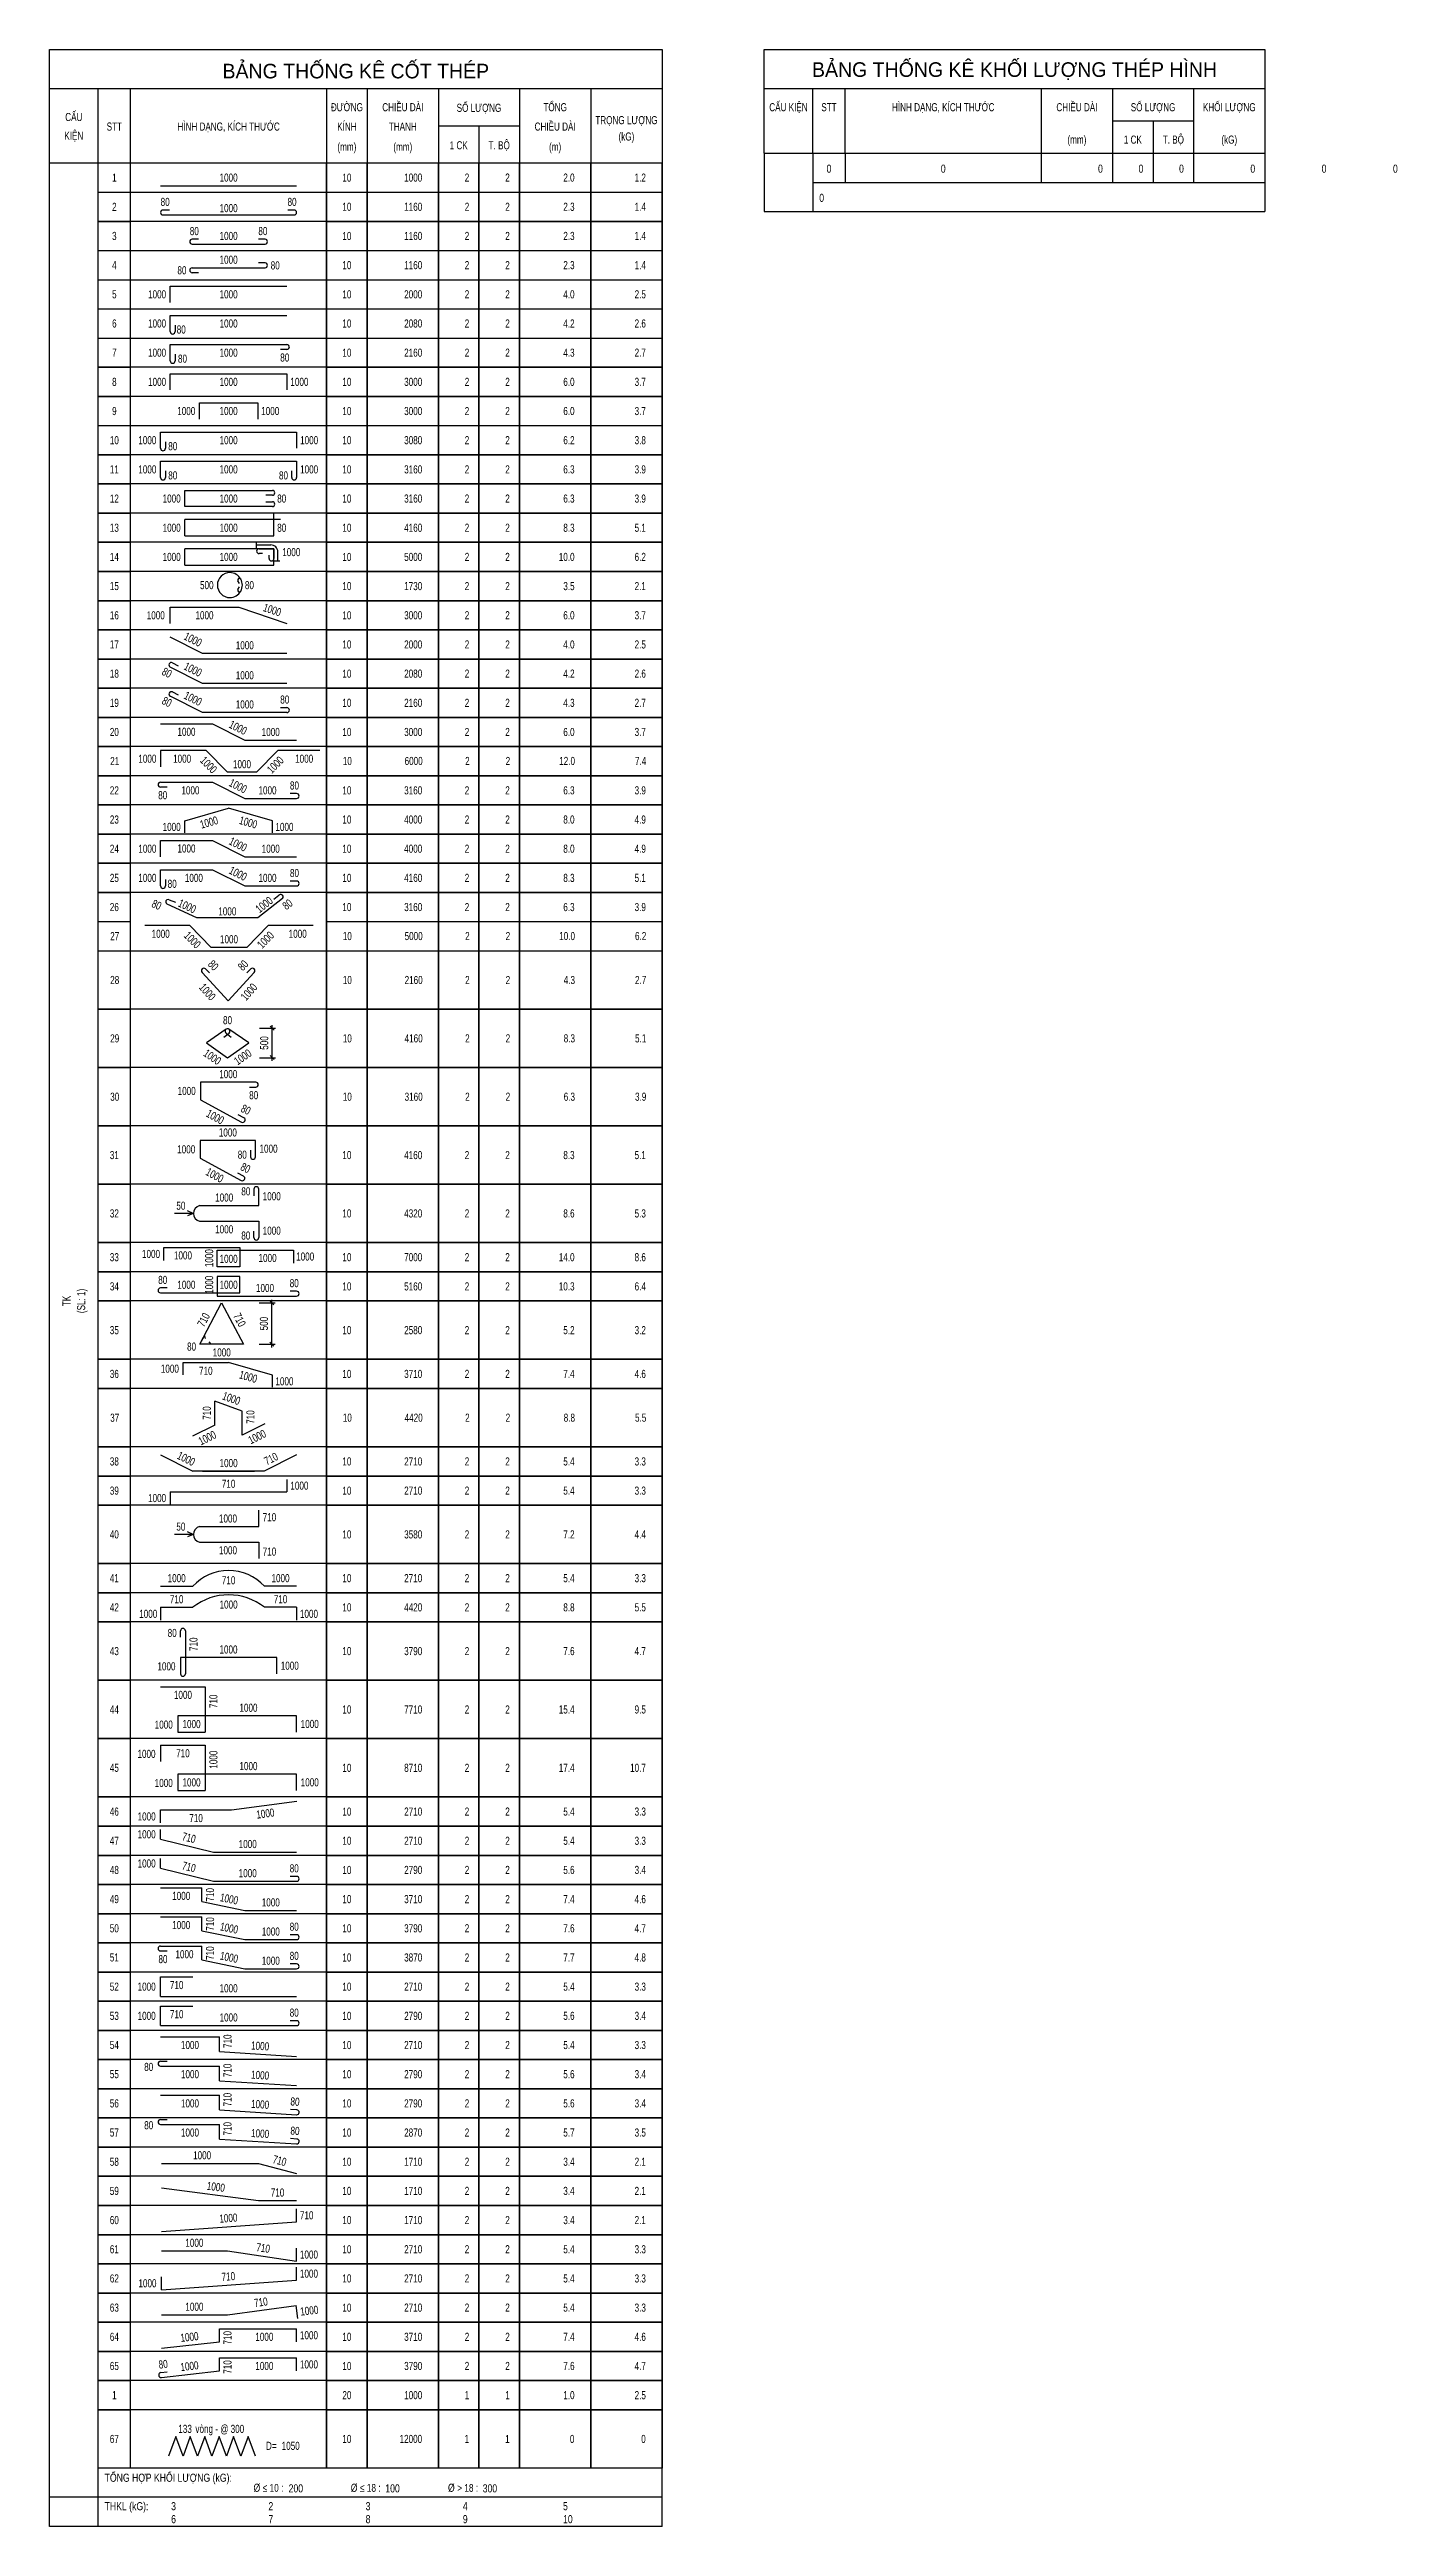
# Model space of a CAD drawing. Header units: inches. Extents: x -3538 to 66114, y -2541134 to 4288.
# Drawn here: x -1195 to -779, y -320 to 444 of the extents above; entities that cross this region are included whole.
import ezdxf
from ezdxf.enums import TextEntityAlignment as Align

# ---------------------------------------------------------------- set-up
doc = ezdxf.new("R2010")
doc.units = ezdxf.units.IN
doc.header["$MEASUREMENT"] = 0
for name, color, linetype in [('KCS_BORDER', 2, 'Continuous'), ('KCS_CHI', 8, 'Continuous'), ('KCS_DIM', 8, 'Continuous'), ('KCS_STEEL', 4, 'Continuous'), ('KCS_TEXT_TK', 2, 'Continuous'), ('KCS_THONGKE', 5, 'Continuous'), ('KCS_THONGKE_THIN', 5, 'Continuous')]:
    doc.layers.add(name, color=color, linetype=linetype)
doc.styles.add('KCS_BIGTEXT', font='3t-unicode.shx', dxfattribs={"width": 0.75})
doc.styles.add('KCS_SMTEXT', font='3t-unicode.shx', dxfattribs={"width": 0.7})

msp = doc.modelspace()

# ---------------------------------------------------------------- texts
at = {"layer": 'KCS_THONGKE', "color": 4, "style": 'KCS_SMTEXT', "width": 0.75}
for s, p in [('(SL: 1)', (-1184.91, 57.78)), ('TK', (-1189.41, 57.78))]:
    msp.add_text(s, height=2.5, rotation=90, dxfattribs=at).set_placement(p, align=Align.MIDDLE_CENTER)

# ---------------------------------------------------------------- blocks, each defined once
blk = doc.blocks.new('TK_2')
at = {"layer": 'KCS_STEEL'}
blk.add_line((19.25, 2), (61.25, 2), dxfattribs=at)
at = {"layer": 'KCS_TEXT_TK'}
for p, q in [((-15, 0), (-15, 9)), ((0, 0), (0, 9)), ((10, 0), (10, 9)), ((70.5, 0), (70.5, 9)), ((83, 0), (83, 9)), ((105, 0), (105, 9)), ((117.5, 0), (117.5, 9)), ((130, 0), (130, 9)), ((152, 0), (152, 9)), ((174, 0), (174, 9))]:
    blk.add_line(p, q, dxfattribs=at)
at = {"layer": 'KCS_THONGKE'}
blk.add_line((0, 0), (174, 0), dxfattribs=at)
at = {"layer": 'KCS_TEXT_TK', "style": 'KCS_SMTEXT', "width": 0.75}
for tag, p in [('SH', (5, 4.5)), ('L2', (40.25, 4.5)), ('DK', (76.75, 4.5))]:
    blk.add_attdef(tag, text='', height=2.5, dxfattribs=at).set_placement(p, align=Align.MIDDLE)
for tag, p in [('DAI', (100, 4.5)), ('SL1', (114.5, 4.5)), ('SLA', (127, 4.5)), ('DT', (147, 4.5)), ('TL', (169, 4.5))]:
    blk.add_attdef(tag, text='', height=2.5, dxfattribs=at).set_placement(p, align=Align.MIDDLE_RIGHT)
blk = doc.blocks.new('TK_3')
at = {"layer": 'KCS_STEEL'}
for p, q in [((22, 3.5), (20, 3.5)), ((20, 2), (60.5, 2)), ((60.5, 3.5), (58.5, 3.5))]:
    blk.add_line(p, q, dxfattribs=at)
for centre, start, end in [((20, 2.75), 90, 270), ((60.5, 2.75), 270, 90)]:
    blk.add_arc(centre, 0.75, start, end, dxfattribs=at)
at = {"layer": 'KCS_TEXT_TK'}
for p, q in [((-15, 0), (-15, 9)), ((0, 0), (0, 9)), ((10, 0), (10, 9)), ((70.5, 0), (70.5, 9)), ((83, 0), (83, 9)), ((105, 0), (105, 9)), ((117.5, 0), (117.5, 9)), ((130, 0), (130, 9)), ((152, 0), (152, 9)), ((174, 0), (174, 9))]:
    blk.add_line(p, q, dxfattribs=at)
at = {"layer": 'KCS_THONGKE'}
blk.add_line((174, 0), (0, 0), dxfattribs=at)
at = {"layer": 'KCS_TEXT_TK', "style": 'KCS_SMTEXT', "width": 0.75}
for tag, p in [('SH', (5, 4.5)), ('M', (20.67, 6)), ('L2', (40.25, 4.08)), ('M', (59.83, 6)), ('DK', (76.75, 4.5))]:
    blk.add_attdef(tag, text='', height=2.5, dxfattribs=at).set_placement(p, align=Align.MIDDLE)
for tag, p in [('DAI', (100, 4.5)), ('SL1', (114.5, 4.5)), ('SLA', (127, 4.5)), ('DT', (147, 4.5)), ('TL', (169, 4.5))]:
    blk.add_attdef(tag, text='', height=2.5, dxfattribs=at).set_placement(p, align=Align.MIDDLE_RIGHT)
blk = doc.blocks.new('TK_4')
at = {"layer": 'KCS_STEEL'}
for p, q in [((31, 3.5), (29, 3.5)), ((29, 2), (51.5, 2)), ((51.5, 3.5), (49.5, 3.5))]:
    blk.add_line(p, q, dxfattribs=at)
for centre, start, end in [((29, 2.75), 90, 270), ((51.5, 2.75), 270, 90)]:
    blk.add_arc(centre, 0.75, start, end, dxfattribs=at)
at = {"layer": 'KCS_TEXT_TK'}
for p, q in [((-15, 0), (-15, 9)), ((0, 0), (0, 9)), ((10, 0), (10, 9)), ((70.5, 0), (70.5, 9)), ((83, 0), (83, 9)), ((105, 0), (105, 9)), ((117.5, 0), (117.5, 9)), ((130, 0), (130, 9)), ((152, 0), (152, 9)), ((174, 0), (174, 9))]:
    blk.add_line(p, q, dxfattribs=at)
at = {"layer": 'KCS_THONGKE'}
blk.add_line((0, 0), (174, 0), dxfattribs=at)
at = {"layer": 'KCS_TEXT_TK', "style": 'KCS_SMTEXT', "width": 0.75}
for tag, p in [('SH', (5, 4.5)), ('M', (29.67, 6)), ('L2', (40.25, 4.5)), ('M', (50.83, 6)), ('DK', (76.75, 4.5))]:
    blk.add_attdef(tag, text='', height=2.5, dxfattribs=at).set_placement(p, align=Align.MIDDLE)
for tag, p in [('DAI', (100, 4.5)), ('SL1', (114.5, 4.5)), ('SLA', (127, 4.5)), ('DT', (147, 4.5)), ('TL', (169, 4.5))]:
    blk.add_attdef(tag, text='', height=2.5, dxfattribs=at).set_placement(p, align=Align.MIDDLE_RIGHT)
blk = doc.blocks.new('TK_5')
at = {"layer": 'KCS_STEEL'}
for p, q in [((29, 3.67), (51.5, 3.67)), ((31, 2.17), (29, 2.17)), ((51.5, 5.17), (49.5, 5.17))]:
    blk.add_line(p, q, dxfattribs=at)
for centre, start, end in [((29, 2.92), 90, 270), ((51.5, 4.42), 270, 90)]:
    blk.add_arc(centre, 0.75, start, end, dxfattribs=at)
at = {"layer": 'KCS_TEXT_TK'}
for p, q in [((-15, 0), (-15, 9)), ((0, 0), (0, 9)), ((10, 0), (10, 9)), ((70.5, 0), (70.5, 9)), ((83, 0), (83, 9)), ((105, 0), (105, 9)), ((117.5, 0), (117.5, 9)), ((130, 0), (130, 9)), ((152, 0), (152, 9)), ((174, 0), (174, 9))]:
    blk.add_line(p, q, dxfattribs=at)
at = {"layer": 'KCS_THONGKE'}
blk.add_line((0, 0), (174, 0), dxfattribs=at)
at = {"layer": 'KCS_TEXT_TK', "style": 'KCS_SMTEXT', "width": 0.75}
for tag, p in [('SH', (5, 4.5)), ('L2', (40.25, 6.17)), ('DK', (76.75, 4.5))]:
    blk.add_attdef(tag, text='', height=2.5, dxfattribs=at).set_placement(p, align=Align.MIDDLE)
for tag, p in [('M', (27.25, 2.92)), ('DAI', (100, 4.5)), ('SL1', (114.5, 4.5)), ('SLA', (127, 4.5)), ('DT', (147, 4.5)), ('TL', (169, 4.5))]:
    blk.add_attdef(tag, text='', height=2.5, dxfattribs=at).set_placement(p, align=Align.MIDDLE_RIGHT)
blk.add_attdef('M', text='', height=2.5, dxfattribs=at).set_placement((53.25, 4.42), align=Align.MIDDLE_LEFT)
blk = doc.blocks.new('TK_6')
at = {"layer": 'KCS_STEEL'}
for p, q in [((22.25, 2), (22.25, 7)), ((22.25, 7), (58.25, 7))]:
    blk.add_line(p, q, dxfattribs=at)
at = {"layer": 'KCS_TEXT_TK'}
for p, q in [((-15, 0), (-15, 9)), ((0, 0), (0, 9)), ((10, 0), (10, 9)), ((70.5, 0), (70.5, 9)), ((83, 0), (83, 9)), ((105, 0), (105, 9)), ((117.5, 0), (117.5, 9)), ((130, 0), (130, 9)), ((152, 0), (152, 9)), ((174, 0), (174, 9))]:
    blk.add_line(p, q, dxfattribs=at)
at = {"layer": 'KCS_THONGKE'}
blk.add_line((0, 0), (174, 0), dxfattribs=at)
at = {"layer": 'KCS_TEXT_TK', "style": 'KCS_SMTEXT', "width": 0.75}
for tag, p in [('SH', (5, 4.5)), ('L2', (40.25, 4.5)), ('DK', (76.75, 4.5))]:
    blk.add_attdef(tag, text='', height=2.5, dxfattribs=at).set_placement(p, align=Align.MIDDLE)
for tag, p in [('L1', (20.98, 4.5)), ('DAI', (100, 4.5)), ('SL1', (114.5, 4.5)), ('SLA', (127, 4.5)), ('DT', (147, 4.5)), ('TL', (169, 4.5))]:
    blk.add_attdef(tag, text='', height=2.5, dxfattribs=at).set_placement(p, align=Align.MIDDLE_RIGHT)
blk = doc.blocks.new('TK_7')
at = {"layer": 'KCS_STEEL'}
for p, q in [((22.25, 7), (58.25, 7)), ((22.25, 2), (22.25, 7)), ((23.75, 4), (23.75, 2))]:
    blk.add_line(p, q, dxfattribs=at)
blk.add_arc((23, 2), 0.75, 180, 0, dxfattribs=at)
at = {"layer": 'KCS_TEXT_TK'}
for p, q in [((-15, 0), (-15, 9)), ((0, 0), (0, 9)), ((10, 0), (10, 9)), ((70.5, 0), (70.5, 9)), ((83, 0), (83, 9)), ((105, 0), (105, 9)), ((117.5, 0), (117.5, 9)), ((130, 0), (130, 9)), ((152, 0), (152, 9)), ((174, 0), (174, 9))]:
    blk.add_line(p, q, dxfattribs=at)
at = {"layer": 'KCS_THONGKE'}
blk.add_line((0, 0), (174, 0), dxfattribs=at)
at = {"layer": 'KCS_TEXT_TK', "style": 'KCS_SMTEXT', "width": 0.75}
for tag, p in [('SH', (5, 4.5)), ('L2', (40.25, 4.5)), ('DK', (76.75, 4.5))]:
    blk.add_attdef(tag, text='', height=2.5, dxfattribs=at).set_placement(p, align=Align.MIDDLE)
for tag, p in [('L1', (20.98, 4.5)), ('DAI', (100, 4.5)), ('SL1', (114.5, 4.5)), ('SLA', (127, 4.5)), ('DT', (147, 4.5)), ('TL', (169, 4.5))]:
    blk.add_attdef(tag, text='', height=2.5, dxfattribs=at).set_placement(p, align=Align.MIDDLE_RIGHT)
blk.add_attdef('M', text='', height=2.5, dxfattribs=at).set_placement((24.25, 2.65), align=Align.MIDDLE_LEFT)
blk = doc.blocks.new('TK_8')
at = {"layer": 'KCS_STEEL'}
for p, q in [((22.25, 2), (22.25, 7)), ((22.25, 7), (58.25, 7)), ((23.75, 4), (23.75, 2)), ((58.25, 5.5), (56.25, 5.5))]:
    blk.add_line(p, q, dxfattribs=at)
for centre, start, end in [((23, 2), 180, 0), ((58.25, 6.25), 270, 90)]:
    blk.add_arc(centre, 0.75, start, end, dxfattribs=at)
at = {"layer": 'KCS_TEXT_TK'}
for p, q in [((-15, 0), (-15, 9)), ((0, 0), (0, 9)), ((10, 0), (10, 9)), ((70.5, 0), (70.5, 9)), ((83, 0), (83, 9)), ((105, 0), (105, 9)), ((117.5, 0), (117.5, 9)), ((130, 0), (130, 9)), ((152, 0), (152, 9)), ((174, 0), (174, 9))]:
    blk.add_line(p, q, dxfattribs=at)
at = {"layer": 'KCS_THONGKE'}
blk.add_line((174, 0), (0, 0), dxfattribs=at)
at = {"layer": 'KCS_TEXT_TK', "style": 'KCS_SMTEXT', "width": 0.75}
for tag, p in [('SH', (5, 4.5)), ('L2', (40.25, 4.5)), ('DK', (76.75, 4.5))]:
    blk.add_attdef(tag, text='', height=2.5, dxfattribs=at).set_placement(p, align=Align.MIDDLE)
for tag, p in [('L1', (20.98, 4.5)), ('DAI', (100, 4.5)), ('SL1', (114.5, 4.5)), ('SLA', (127, 4.5)), ('DT', (147, 4.5)), ('TL', (169, 4.5))]:
    blk.add_attdef(tag, text='', height=2.5, dxfattribs=at).set_placement(p, align=Align.MIDDLE_RIGHT)
blk.add_attdef('M', text='', height=2.5, dxfattribs=at).set_placement((24.63, 2.65), align=Align.MIDDLE_LEFT)
blk.add_attdef('M', text='', height=2.5, dxfattribs=at).set_placement((57.58, 3), align=Align.MIDDLE_CENTER)
blk = doc.blocks.new('TK_9')
at = {"layer": 'KCS_STEEL'}
for p, q in [((22.25, 7), (58.25, 7)), ((22.25, 2), (22.25, 7)), ((58.25, 7), (58.25, 2))]:
    blk.add_line(p, q, dxfattribs=at)
at = {"layer": 'KCS_TEXT_TK'}
for p, q in [((-15, 0), (-15, 9)), ((0, 0), (0, 9)), ((10, 0), (10, 9)), ((70.5, 0), (70.5, 9)), ((83, 0), (83, 9)), ((105, 0), (105, 9)), ((117.5, 0), (117.5, 9)), ((130, 0), (130, 9)), ((152, 0), (152, 9)), ((174, 0), (174, 9))]:
    blk.add_line(p, q, dxfattribs=at)
at = {"layer": 'KCS_THONGKE'}
blk.add_line((174, 0), (0, 0), dxfattribs=at)
at = {"layer": 'KCS_TEXT_TK', "style": 'KCS_SMTEXT', "width": 0.75}
for tag, p in [('SH', (5, 4.5)), ('L2', (40.25, 4.5)), ('DK', (76.75, 4.5))]:
    blk.add_attdef(tag, text='', height=2.5, dxfattribs=at).set_placement(p, align=Align.MIDDLE)
for tag, p in [('L1', (20.98, 4.5)), ('DAI', (100, 4.5)), ('SL1', (114.5, 4.5)), ('SLA', (127, 4.5)), ('DT', (147, 4.5)), ('TL', (169, 4.5))]:
    blk.add_attdef(tag, text='', height=2.5, dxfattribs=at).set_placement(p, align=Align.MIDDLE_RIGHT)
blk.add_attdef('L3', text='', height=2.5, dxfattribs=at).set_placement((59.31, 4.5), align=Align.MIDDLE_LEFT)
blk = doc.blocks.new('TK_10')
at = {"layer": 'KCS_STEEL'}
for p, q in [((31.25, 2), (31.25, 7)), ((31.25, 7), (49.25, 7)), ((49.25, 7), (49.25, 2))]:
    blk.add_line(p, q, dxfattribs=at)
at = {"layer": 'KCS_TEXT_TK'}
for p, q in [((-15, 0), (-15, 9)), ((0, 0), (0, 9)), ((10, 0), (10, 9)), ((70.5, 0), (70.5, 9)), ((83, 0), (83, 9)), ((105, 0), (105, 9)), ((117.5, 0), (117.5, 9)), ((130, 0), (130, 9)), ((152, 0), (152, 9)), ((174, 0), (174, 9))]:
    blk.add_line(p, q, dxfattribs=at)
at = {"layer": 'KCS_THONGKE'}
blk.add_line((0, 0), (174, 0), dxfattribs=at)
at = {"layer": 'KCS_TEXT_TK', "style": 'KCS_SMTEXT', "width": 0.75}
for tag, p in [('SH', (5, 4.5)), ('L2', (40.25, 4.5)), ('DK', (76.75, 4.5))]:
    blk.add_attdef(tag, text='', height=2.5, dxfattribs=at).set_placement(p, align=Align.MIDDLE)
for tag, p in [('L1', (29.98, 4.5)), ('DAI', (100, 4.5)), ('SL1', (114.5, 4.5)), ('SLA', (127, 4.5)), ('DT', (147, 4.5)), ('TL', (169, 4.5))]:
    blk.add_attdef(tag, text='', height=2.5, dxfattribs=at).set_placement(p, align=Align.MIDDLE_RIGHT)
blk.add_attdef('L3', text='', height=2.5, dxfattribs=at).set_placement((50.31, 4.5), align=Align.MIDDLE_LEFT)
blk = doc.blocks.new('TK_11')
at = {"layer": 'KCS_STEEL'}
for p, q in [((19.25, 7), (61.25, 7)), ((19.25, 2), (19.25, 7)), ((20.75, 4), (20.75, 2)), ((61.25, 7), (61.25, 2))]:
    blk.add_line(p, q, dxfattribs=at)
blk.add_arc((20, 2), 0.75, 180, 0, dxfattribs=at)
at = {"layer": 'KCS_TEXT_TK'}
for p, q in [((-15, 0), (-15, 9)), ((0, 0), (0, 9)), ((10, 0), (10, 9)), ((70.5, 0), (70.5, 9)), ((83, 0), (83, 9)), ((105, 0), (105, 9)), ((117.5, 0), (117.5, 9)), ((130, 0), (130, 9)), ((152, 0), (152, 9)), ((174, 0), (174, 9))]:
    blk.add_line(p, q, dxfattribs=at)
at = {"layer": 'KCS_THONGKE'}
blk.add_line((174, 0), (0, 0), dxfattribs=at)
at = {"layer": 'KCS_TEXT_TK', "style": 'KCS_SMTEXT', "width": 0.75}
for tag, p in [('SH', (5, 4.5)), ('L2', (40.25, 4.5)), ('DK', (76.75, 4.5))]:
    blk.add_attdef(tag, text='', height=2.5, dxfattribs=at).set_placement(p, align=Align.MIDDLE)
for tag, p in [('L1', (17.97, 4.5)), ('DAI', (100, 4.5)), ('SL1', (114.5, 4.5)), ('SLA', (127, 4.5)), ('DT', (147, 4.5)), ('TL', (169, 4.5))]:
    blk.add_attdef(tag, text='', height=2.5, dxfattribs=at).set_placement(p, align=Align.MIDDLE_RIGHT)
for tag, p in [('M', (21.63, 2.65)), ('L3', (62.31, 4.5))]:
    blk.add_attdef(tag, text='', height=2.5, dxfattribs=at).set_placement(p, align=Align.MIDDLE_LEFT)
blk = doc.blocks.new('TK_12')
at = {"layer": 'KCS_STEEL'}
for p, q in [((19.25, 7), (61.25, 7)), ((19.25, 2), (19.25, 7)), ((20.75, 4), (20.75, 2)), ((59.75, 2), (59.75, 4)), ((61.25, 7), (61.25, 2))]:
    blk.add_line(p, q, dxfattribs=at)
for centre in [(20, 2), (60.5, 2)]:
    blk.add_arc(centre, 0.75, 180, 0, dxfattribs=at)
at = {"layer": 'KCS_TEXT_TK'}
for p, q in [((-15, 0), (-15, 9)), ((0, 0), (0, 9)), ((10, 0), (10, 9)), ((70.5, 0), (70.5, 9)), ((83, 0), (83, 9)), ((105, 0), (105, 9)), ((117.5, 0), (117.5, 9)), ((130, 0), (130, 9)), ((152, 0), (152, 9)), ((174, 0), (174, 9))]:
    blk.add_line(p, q, dxfattribs=at)
at = {"layer": 'KCS_THONGKE'}
blk.add_line((174, 0), (0, 0), dxfattribs=at)
at = {"layer": 'KCS_TEXT_TK', "style": 'KCS_SMTEXT', "width": 0.75}
for tag, p in [('SH', (5, 4.5)), ('L2', (40.25, 4.5)), ('DK', (76.75, 4.5))]:
    blk.add_attdef(tag, text='', height=2.5, dxfattribs=at).set_placement(p, align=Align.MIDDLE)
for tag, p in [('L1', (17.97, 4.5)), ('M', (58.58, 2.65)), ('DAI', (100, 4.5)), ('SL1', (114.5, 4.5)), ('SLA', (127, 4.5)), ('DT', (147, 4.5)), ('TL', (169, 4.5))]:
    blk.add_attdef(tag, text='', height=2.5, dxfattribs=at).set_placement(p, align=Align.MIDDLE_RIGHT)
for tag, p in [('M', (21.63, 2.65)), ('L3', (62.31, 4.5))]:
    blk.add_attdef(tag, text='', height=2.5, dxfattribs=at).set_placement(p, align=Align.MIDDLE_LEFT)
blk = doc.blocks.new('TK_13')
at = {"layer": 'KCS_STEEL'}
for p, q in [((26.75, 7), (53.75, 7)), ((26.75, 2), (26.75, 7)), ((53.75, 2), (26.75, 2)), ((53.75, 5.5), (51.75, 5.5)), ((51.75, 3.5), (53.75, 3.5))]:
    blk.add_line(p, q, dxfattribs=at)
for centre in [(53.75, 6.25), (53.75, 2.75)]:
    blk.add_arc(centre, 0.75, 270, 90, dxfattribs=at)
at = {"layer": 'KCS_TEXT_TK'}
for p, q in [((-15, 0), (-15, 9)), ((0, 0), (0, 9)), ((10, 0), (10, 9)), ((70.5, 0), (70.5, 9)), ((83, 0), (83, 9)), ((105, 0), (105, 9)), ((117.5, 0), (117.5, 9)), ((130, 0), (130, 9)), ((152, 0), (152, 9)), ((174, 0), (174, 9))]:
    blk.add_line(p, q, dxfattribs=at)
at = {"layer": 'KCS_THONGKE'}
blk.add_line((174, 0), (0, 0), dxfattribs=at)
at = {"layer": 'KCS_TEXT_TK', "style": 'KCS_SMTEXT', "width": 0.75}
for tag, p in [('SH', (5, 4.5)), ('L2', (40.25, 4.5)), ('DK', (76.75, 4.5))]:
    blk.add_attdef(tag, text='', height=2.5, dxfattribs=at).set_placement(p, align=Align.MIDDLE)
for tag, p in [('L1', (25.47, 4.5)), ('DAI', (100, 4.5)), ('SL1', (114.5, 4.5)), ('SLA', (127, 4.5)), ('DT', (147, 4.5)), ('TL', (169, 4.5))]:
    blk.add_attdef(tag, text='', height=2.5, dxfattribs=at).set_placement(p, align=Align.MIDDLE_RIGHT)
blk.add_attdef('M', text='', height=2.5, dxfattribs=at).set_placement((55.25, 4.5), align=Align.MIDDLE_LEFT)
blk = doc.blocks.new('TK_14')
at = {"layer": 'KCS_STEEL'}
for p, q in [((54.25, 2), (54.25, 9)), ((56.25, 7), (26.75, 7)), ((26.75, 2), (26.75, 7)), ((26.75, 2), (54.25, 2))]:
    blk.add_line(p, q, dxfattribs=at)
at = {"layer": 'KCS_TEXT_TK'}
for p, q in [((-15, 0), (-15, 9)), ((0, 0), (0, 9)), ((10, 0), (10, 9)), ((70.5, 0), (70.5, 9)), ((83, 0), (83, 9)), ((105, 0), (105, 9)), ((117.5, 0), (117.5, 9)), ((130, 0), (130, 9)), ((152, 0), (152, 9)), ((174, 0), (174, 9))]:
    blk.add_line(p, q, dxfattribs=at)
at = {"layer": 'KCS_THONGKE'}
blk.add_line((174, 0), (0, 0), dxfattribs=at)
at = {"layer": 'KCS_TEXT_TK', "style": 'KCS_SMTEXT', "width": 0.75}
for tag, p in [('SH', (5, 4.5)), ('L2', (40.25, 4.5)), ('DK', (76.75, 4.5))]:
    blk.add_attdef(tag, text='', height=2.5, dxfattribs=at).set_placement(p, align=Align.MIDDLE)
for tag, p in [('L1', (25.47, 4.5)), ('DAI', (100, 4.5)), ('SL1', (114.5, 4.5)), ('SLA', (127, 4.5)), ('DT', (147, 4.5)), ('TL', (169, 4.5))]:
    blk.add_attdef(tag, text='', height=2.5, dxfattribs=at).set_placement(p, align=Align.MIDDLE_RIGHT)
blk.add_attdef('M', text='', height=2.5, dxfattribs=at).set_placement((55.25, 4.5), align=Align.MIDDLE_LEFT)
blk = doc.blocks.new('TK_15')
at = {"layer": 'KCS_DIM'}
for p, q in [((48.91, 7), (48.91, 8.86)), ((48.91, 8.2), (53.27, 8.2)), ((54.25, 3.25), (56.11, 3.25)), ((55.45, 3.25), (55.45, 6.07))]:
    blk.add_line(p, q, dxfattribs=at)
blk.add_arc((53.32, 6.07), 2.13, 0, 91.37359, dxfattribs=at)
at = {"layer": 'KCS_STEEL'}
for p, q in [((54.25, 7), (26.75, 7)), ((26.75, 2), (26.75, 7)), ((26.75, 2), (54.25, 2)), ((49.66, 7), (54.25, 7)), ((50.66, 5.5), (49.66, 5.5)), ((52.75, 4), (52.75, 5)), ((54.25, 7), (54.25, 7)), ((54.25, 7), (54.25, 7)), ((54.25, 7), (54.25, 4)), ((54.25, 2), (54.25, 7))]:
    blk.add_line(p, q, dxfattribs=at)
for centre, start, end in [((49.66, 6.25), 90, 270), ((53.5, 4), 180, 0)]:
    blk.add_arc(centre, 0.75, start, end, dxfattribs=at)
at = {"layer": 'KCS_TEXT_TK'}
for p, q in [((-15, 0), (-15, 9)), ((0, 0), (0, 9)), ((10, 0), (10, 9)), ((70.5, 0), (70.5, 9)), ((83, 0), (83, 9)), ((105, 0), (105, 9)), ((117.5, 0), (117.5, 9)), ((130, 0), (130, 9)), ((152, 0), (152, 9)), ((174, 0), (174, 9))]:
    blk.add_line(p, q, dxfattribs=at)
at = {"layer": 'KCS_THONGKE'}
blk.add_line((174, 0), (0, 0), dxfattribs=at)
at = {"layer": 'KCS_TEXT_TK', "style": 'KCS_SMTEXT', "width": 0.75}
for tag, p in [('SH', (5, 4.5)), ('L2', (40.25, 4.5)), ('DK', (76.75, 4.5))]:
    blk.add_attdef(tag, text='', height=2.5, dxfattribs=at).set_placement(p, align=Align.MIDDLE)
for tag, p in [('L1', (25.47, 4.5)), ('DAI', (100, 4.5)), ('SL1', (114.5, 4.5)), ('SLA', (127, 4.5)), ('DT', (147, 4.5)), ('TL', (169, 4.5))]:
    blk.add_attdef(tag, text='', height=2.5, dxfattribs=at).set_placement(p, align=Align.MIDDLE_RIGHT)
blk.add_attdef('L3', text='', height=2.5, dxfattribs=at).set_placement((56.81, 5.99), align=Align.MIDDLE_LEFT)
blk = doc.blocks.new('TK_16')
at = {"layer": 'KCS_STEEL'}
for p, q in [((43.63, 5.29), (43.15, 6.17)), ((43.15, 3.43), (43.63, 4.31))]:
    blk.add_line(p, q, dxfattribs=at)
for centre, radius, start, end in [((40.65, 4.8), 3.85, 90, 270), ((40.65, 4.8), 3.85, 28.672, 90), ((40.65, 4.8), 3.85, 270, 331.328), ((43.59, 6.41), 0.5, 28.672, 208.672), ((43.59, 3.19), 0.5, 151.328, 331.328), ((40.65, 4.8), 3.85, 331.328, 28.672), ((40.65, 4.8), 3.85, 331.328, 28.672)]:
    blk.add_arc(centre, radius, start, end, dxfattribs=at)
at = {"layer": 'KCS_TEXT_TK'}
for p, q in [((-15, 0), (-15, 9)), ((0, 0), (0, 9)), ((10, 0), (10, 9)), ((70.5, 0), (70.5, 9)), ((83, 0), (83, 9)), ((105, 0), (105, 9)), ((117.5, 0), (117.5, 9)), ((130, 0), (130, 9)), ((152, 0), (152, 9)), ((174, 0), (174, 9))]:
    blk.add_line(p, q, dxfattribs=at)
at = {"layer": 'KCS_THONGKE'}
blk.add_line((174, 0), (0, 0), dxfattribs=at)
at = {"layer": 'KCS_TEXT_TK', "style": 'KCS_SMTEXT', "width": 0.75}
for tag, p in [('SH', (5, 4.5)), ('DK', (76.75, 4.5))]:
    blk.add_attdef(tag, text='', height=2.5, dxfattribs=at).set_placement(p, align=Align.MIDDLE)
for tag, p in [('D', (35.62, 4.8)), ('DAI', (100, 4.5)), ('SL1', (114.5, 4.5)), ('SLA', (127, 4.5)), ('DT', (147, 4.5)), ('TL', (169, 4.5))]:
    blk.add_attdef(tag, text='', height=2.5, dxfattribs=at).set_placement(p, align=Align.MIDDLE_RIGHT)
blk.add_attdef('M', text='', height=2.5, dxfattribs=at).set_placement((45.28, 4.8), align=Align.MIDDLE_LEFT)
blk = doc.blocks.new('TK_17')
at = {"layer": 'KCS_STEEL'}
for p, q in [((22.25, 2), (22.25, 7)), ((22.25, 7), (43.39, 7)), ((43.39, 7), (58.25, 2))]:
    blk.add_line(p, q, dxfattribs=at)
at = {"layer": 'KCS_TEXT_TK'}
for p, q in [((-15, 0), (-15, 9)), ((0, 0), (0, 9)), ((10, 0), (10, 9)), ((70.5, 0), (70.5, 9)), ((83, 0), (83, 9)), ((105, 0), (105, 9)), ((117.5, 0), (117.5, 9)), ((130, 0), (130, 9)), ((152, 0), (152, 9)), ((174, 0), (174, 9))]:
    blk.add_line(p, q, dxfattribs=at)
at = {"layer": 'KCS_THONGKE'}
blk.add_line((174, 0), (0, 0), dxfattribs=at)
at = {"layer": 'KCS_TEXT_TK', "style": 'KCS_SMTEXT', "width": 0.75}
blk.add_attdef('L3', text='', height=2.5, rotation=341.40867, dxfattribs=at).set_placement((53.72, 6.16), align=Align.MIDDLE)
for tag, p in [('SH', (5, 4.5)), ('L2', (32.82, 4.5)), ('DK', (76.75, 4.5))]:
    blk.add_attdef(tag, text='', height=2.5, dxfattribs=at).set_placement(p, align=Align.MIDDLE)
for tag, p in [('L1', (20.57, 4.5)), ('DAI', (100, 4.5)), ('SL1', (114.5, 4.5)), ('SLA', (127, 4.5)), ('DT', (147, 4.5)), ('TL', (169, 4.5))]:
    blk.add_attdef(tag, text='', height=2.5, dxfattribs=at).set_placement(p, align=Align.MIDDLE_RIGHT)
blk = doc.blocks.new('TK_18')
at = {"layer": 'KCS_STEEL'}
for p, q in [((32.25, 1.75), (22.25, 6.75)), ((58.25, 1.75), (32.25, 1.75))]:
    blk.add_line(p, q, dxfattribs=at)
at = {"layer": 'KCS_TEXT_TK'}
for p, q in [((-15, 0), (-15, 9)), ((0, 0), (0, 9)), ((10, 0), (10, 9)), ((70.5, 0), (70.5, 9)), ((83, 0), (83, 9)), ((105, 0), (105, 9)), ((117.5, 0), (117.5, 9)), ((130, 0), (130, 9)), ((152, 0), (152, 9)), ((174, 0), (174, 9))]:
    blk.add_line(p, q, dxfattribs=at)
at = {"layer": 'KCS_THONGKE'}
blk.add_line((174, 0), (0, 0), dxfattribs=at)
at = {"layer": 'KCS_TEXT_TK', "style": 'KCS_SMTEXT', "width": 0.75}
blk.add_attdef('L1', text='', height=2.5, rotation=333.43516, dxfattribs=at).set_placement((29.26, 6.04), align=Align.MIDDLE)
for tag, p in [('SH', (5, 4.5)), ('L2', (45.25, 4.25)), ('DK', (76.75, 4.5))]:
    blk.add_attdef(tag, text='', height=2.5, dxfattribs=at).set_placement(p, align=Align.MIDDLE)
for tag, p in [('DAI', (100, 4.5)), ('SL1', (114.5, 4.5)), ('SLA', (127, 4.5)), ('DT', (147, 4.5)), ('TL', (169, 4.5))]:
    blk.add_attdef(tag, text='', height=2.5, dxfattribs=at).set_placement(p, align=Align.MIDDLE_RIGHT)
blk = doc.blocks.new('TK_19')
at = {"layer": 'KCS_STEEL'}
for p, q in [((22.92, 7.84), (24.71, 6.95)), ((32.25, 1.5), (22.25, 6.5)), ((58.25, 1.5), (32.25, 1.5))]:
    blk.add_line(p, q, dxfattribs=at)
blk.add_arc((22.59, 7.17), 0.75, 63.43516, 243.43516, dxfattribs=at)
at = {"layer": 'KCS_TEXT_TK'}
for p, q in [((-15, 0), (-15, 9)), ((0, 0), (0, 9)), ((10, 0), (10, 9)), ((70.5, 0), (70.5, 9)), ((83, 0), (83, 9)), ((105, 0), (105, 9)), ((117.5, 0), (117.5, 9)), ((130, 0), (130, 9)), ((152, 0), (152, 9)), ((174, 0), (174, 9))]:
    blk.add_line(p, q, dxfattribs=at)
at = {"layer": 'KCS_THONGKE'}
blk.add_line((174, 0), (0, 0), dxfattribs=at)
at = {"layer": 'KCS_TEXT_TK', "style": 'KCS_SMTEXT', "width": 0.75}
for tag, p in [('SH', (5, 4.5)), ('L2', (45.25, 4)), ('DK', (76.75, 4.5))]:
    blk.add_attdef(tag, text='', height=2.5, dxfattribs=at).set_placement(p, align=Align.MIDDLE)
for tag, p in [('M', (21.23, 4.79)), ('L1', (29.26, 5.79))]:
    blk.add_attdef(tag, text='', height=2.5, rotation=333.43516, dxfattribs=at).set_placement(p, align=Align.MIDDLE)
for tag, p in [('DAI', (100, 4.5)), ('SL1', (114.5, 4.5)), ('SLA', (127, 4.5)), ('DT', (147, 4.5)), ('TL', (169, 4.5))]:
    blk.add_attdef(tag, text='', height=2.5, dxfattribs=at).set_placement(p, align=Align.MIDDLE_RIGHT)
blk = doc.blocks.new('TK_20')
at = {"layer": 'KCS_STEEL'}
for p, q in [((22.92, 7.84), (24.71, 6.95)), ((32.25, 1.5), (22.25, 6.5)), ((58.25, 1.5), (32.25, 1.5)), ((56.25, 3), (58.25, 3))]:
    blk.add_line(p, q, dxfattribs=at)
for centre, start, end in [((22.59, 7.17), 63.43516, 243.43516), ((58.25, 2.25), 270, 90)]:
    blk.add_arc(centre, 0.75, start, end, dxfattribs=at)
at = {"layer": 'KCS_TEXT_TK'}
for p, q in [((-15, 0), (-15, 9)), ((0, 0), (0, 9)), ((10, 0), (10, 9)), ((70.5, 0), (70.5, 9)), ((83, 0), (83, 9)), ((105, 0), (105, 9)), ((117.5, 0), (117.5, 9)), ((130, 0), (130, 9)), ((152, 0), (152, 9)), ((174, 0), (174, 9))]:
    blk.add_line(p, q, dxfattribs=at)
at = {"layer": 'KCS_THONGKE'}
blk.add_line((174, 0), (0, 0), dxfattribs=at)
at = {"layer": 'KCS_TEXT_TK', "style": 'KCS_SMTEXT', "width": 0.75}
for tag, p in [('SH', (5, 4.5)), ('L2', (45.25, 4)), ('M', (57.57, 5.5)), ('DK', (76.75, 4.5))]:
    blk.add_attdef(tag, text='', height=2.5, dxfattribs=at).set_placement(p, align=Align.MIDDLE)
for tag, p in [('M', (21.23, 4.79)), ('L1', (29.26, 5.79))]:
    blk.add_attdef(tag, text='', height=2.5, rotation=333.43516, dxfattribs=at).set_placement(p, align=Align.MIDDLE)
for tag, p in [('DAI', (100, 4.5)), ('SL1', (114.5, 4.5)), ('SLA', (127, 4.5)), ('DT', (147, 4.5)), ('TL', (169, 4.5))]:
    blk.add_attdef(tag, text='', height=2.5, dxfattribs=at).set_placement(p, align=Align.MIDDLE_RIGHT)
blk = doc.blocks.new('TK_21')
at = {"layer": 'KCS_STEEL'}
for p, q in [((19.25, 7), (35.25, 7)), ((35.25, 7), (45.25, 2)), ((45.25, 2), (61.25, 2))]:
    blk.add_line(p, q, dxfattribs=at)
at = {"layer": 'KCS_TEXT_TK'}
for p, q in [((-15, 0), (-15, 9)), ((0, 0), (0, 9)), ((10, 0), (10, 9)), ((70.5, 0), (70.5, 9)), ((83, 0), (83, 9)), ((105, 0), (105, 9)), ((117.5, 0), (117.5, 9)), ((130, 0), (130, 9)), ((152, 0), (152, 9)), ((174, 0), (174, 9))]:
    blk.add_line(p, q, dxfattribs=at)
at = {"layer": 'KCS_THONGKE'}
blk.add_line((174, 0), (0, 0), dxfattribs=at)
at = {"layer": 'KCS_TEXT_TK', "style": 'KCS_SMTEXT', "width": 0.75}
for tag, p in [('SH', (5, 4.5)), ('L1', (27.25, 4.56)), ('L3', (53.25, 4.5)), ('DK', (76.75, 4.5))]:
    blk.add_attdef(tag, text='', height=2.5, dxfattribs=at).set_placement(p, align=Align.MIDDLE)
blk.add_attdef('L2', text='', height=2.5, rotation=333.43516, dxfattribs=at).set_placement((43.16, 5.84), align=Align.MIDDLE)
for tag, p in [('DAI', (100, 4.5)), ('SL1', (114.5, 4.5)), ('SLA', (127, 4.5)), ('DT', (147, 4.5)), ('TL', (169, 4.5))]:
    blk.add_attdef(tag, text='', height=2.5, dxfattribs=at).set_placement(p, align=Align.MIDDLE_RIGHT)
blk = doc.blocks.new('TK_22')
at = {"layer": 'KCS_STEEL'}
for p, q in [((33.28, 7.76), (19.25, 7.76)), ((19.25, 7.76), (19.25, 2.76)), ((39.87, 1.07), (33.28, 7.76)), ((55.47, 7.76), (48.87, 1.07)), ((68.37, 7.76), (55.47, 7.76)), ((48.87, 1.07), (39.87, 1.07))]:
    blk.add_line(p, q, dxfattribs=at)
at = {"layer": 'KCS_TEXT_TK'}
for p, q in [((-15, 0), (-15, 9)), ((0, 0), (0, 9)), ((10, 0), (10, 9)), ((70.5, 0), (70.5, 9)), ((83, 0), (83, 9)), ((105, 0), (105, 9)), ((117.5, 0), (117.5, 9)), ((130, 0), (130, 9)), ((152, 0), (152, 9)), ((174, 0), (174, 9))]:
    blk.add_line(p, q, dxfattribs=at)
at = {"layer": 'KCS_THONGKE'}
blk.add_line((174, 0), (0, 0), dxfattribs=at)
at = {"layer": 'KCS_TEXT_TK', "style": 'KCS_SMTEXT', "width": 0.75}
for tag, p in [('SH', (5.12, 4.56)), ('L2', (25.91, 5.26)), ('L4', (44.37, 3.57)), ('L5', (63.57, 5.26)), ('DK', (76.87, 4.56))]:
    blk.add_attdef(tag, text='', height=2.5, dxfattribs=at).set_placement(p, align=Align.MIDDLE)
for tag, p in [('L1', (17.98, 5.26)), ('DAI', (100.12, 4.56)), ('SL1', (114.62, 4.56)), ('SLA', (127.12, 4.56)), ('DT', (147.12, 4.56)), ('TL', (169.12, 4.56))]:
    blk.add_attdef(tag, text='', height=2.5, dxfattribs=at).set_placement(p, align=Align.MIDDLE_RIGHT)
for rotation, p in [(314.61019, (34.09, 3.37)), (45.38981, (54.66, 3.37))]:
    blk.add_attdef('L3', text='', height=2.5, rotation=rotation, dxfattribs=at).set_placement(p, align=Align.MIDDLE)
blk = doc.blocks.new('TK_23')
at = {"layer": 'KCS_STEEL'}
for p, q in [((19.25, 7), (35.25, 7)), ((21.25, 5.5), (19.25, 5.5)), ((35.25, 7), (45.25, 2)), ((45.25, 2), (61.25, 2)), ((61.25, 3.5), (59.25, 3.5))]:
    blk.add_line(p, q, dxfattribs=at)
for centre, start, end in [((19.25, 6.25), 90, 270), ((61.25, 2.75), 270, 90)]:
    blk.add_arc(centre, 0.75, start, end, dxfattribs=at)
at = {"layer": 'KCS_TEXT_TK'}
for p, q in [((-15, 0), (-15, 9)), ((0, 0), (0, 9)), ((10, 0), (10, 9)), ((70.5, 0), (70.5, 9)), ((83, 0), (83, 9)), ((105, 0), (105, 9)), ((117.5, 0), (117.5, 9)), ((130, 0), (130, 9)), ((152, 0), (152, 9)), ((174, 0), (174, 9))]:
    blk.add_line(p, q, dxfattribs=at)
at = {"layer": 'KCS_THONGKE'}
blk.add_line((174, 0), (0, 0), dxfattribs=at)
at = {"layer": 'KCS_TEXT_TK', "style": 'KCS_SMTEXT', "width": 0.75}
for tag, p in [('SH', (5, 4.5)), ('M', (19.93, 3)), ('L1', (28.48, 4.5)), ('L3', (52.26, 4.5)), ('M', (60.57, 6)), ('DK', (76.75, 4.5))]:
    blk.add_attdef(tag, text='', height=2.5, dxfattribs=at).set_placement(p, align=Align.MIDDLE)
blk.add_attdef('L2', text='', height=2.5, rotation=333.43516, dxfattribs=at).set_placement((43.16, 5.84), align=Align.MIDDLE)
for tag, p in [('DAI', (100, 4.5)), ('SL1', (114.5, 4.5)), ('SLA', (127, 4.5)), ('DT', (147, 4.5)), ('TL', (169, 4.5))]:
    blk.add_attdef(tag, text='', height=2.5, dxfattribs=at).set_placement(p, align=Align.MIDDLE_RIGHT)
blk = doc.blocks.new('TK_24')
at = {"layer": 'KCS_STEEL'}
for p, q in [((26.74, 4.09), (40.25, 7.97)), ((53.76, 4.09), (40.25, 7.97)), ((26.74, 0.37), (26.74, 4.09)), ((53.76, 0.37), (53.76, 4.09))]:
    blk.add_line(p, q, dxfattribs=at)
at = {"layer": 'KCS_TEXT_TK'}
for p, q in [((-15, 0), (-15, 9)), ((0, 0), (0, 9)), ((10, 0), (10, 9)), ((70.5, 0), (70.5, 9)), ((83, 0), (83, 9)), ((105, 0), (105, 9)), ((117.5, 0), (117.5, 9)), ((130, 0), (130, 9)), ((152, 0), (152, 9)), ((174, 0), (174, 9))]:
    blk.add_line(p, q, dxfattribs=at)
at = {"layer": 'KCS_THONGKE'}
blk.add_line((174, 0), (0, 0), dxfattribs=at)
at = {"layer": 'KCS_TEXT_TK', "style": 'KCS_SMTEXT', "width": 0.75}
for tag, p in [('SH', (5, 4.5)), ('DK', (76.75, 4.5))]:
    blk.add_attdef(tag, text='', height=2.5, dxfattribs=at).set_placement(p, align=Align.MIDDLE)
for tag, p in [('L1', (25.47, 2.23)), ('DAI', (100, 4.5)), ('SL1', (114.5, 4.5)), ('SLA', (127, 4.5)), ('DT', (147, 4.5)), ('TL', (169, 4.5))]:
    blk.add_attdef(tag, text='', height=2.5, dxfattribs=at).set_placement(p, align=Align.MIDDLE_RIGHT)
for tag, rotation, p in [('L2', 16.03141, (34.18, 3.63)), ('L3', 343.96859, (46.32, 3.63))]:
    blk.add_attdef(tag, text='', height=2.5, rotation=rotation, dxfattribs=at).set_placement(p, align=Align.MIDDLE)
blk.add_attdef('L4', text='', height=2.5, dxfattribs=at).set_placement((54.69, 2.23), align=Align.MIDDLE_LEFT)
blk = doc.blocks.new('TK_25')
at = {"layer": 'KCS_STEEL'}
for p, q in [((19.25, 7), (35.25, 7)), ((19.25, 2), (19.25, 7)), ((35.25, 7), (45.25, 2)), ((45.25, 2), (61.25, 2))]:
    blk.add_line(p, q, dxfattribs=at)
at = {"layer": 'KCS_TEXT_TK'}
for p, q in [((-15, 0), (-15, 9)), ((0, 0), (0, 9)), ((10, 0), (10, 9)), ((70.5, 0), (70.5, 9)), ((83, 0), (83, 9)), ((105, 0), (105, 9)), ((117.5, 0), (117.5, 9)), ((130, 0), (130, 9)), ((152, 0), (152, 9)), ((174, 0), (174, 9))]:
    blk.add_line(p, q, dxfattribs=at)
at = {"layer": 'KCS_THONGKE'}
blk.add_line((174, 0), (0, 0), dxfattribs=at)
at = {"layer": 'KCS_TEXT_TK', "style": 'KCS_SMTEXT', "width": 0.75}
for tag, p in [('SH', (5, 4.5)), ('L2', (27.25, 4.56)), ('L4', (53.25, 4.5)), ('DK', (76.75, 4.5))]:
    blk.add_attdef(tag, text='', height=2.5, dxfattribs=at).set_placement(p, align=Align.MIDDLE)
for tag, p in [('L1', (17.98, 4.5)), ('DAI', (100, 4.5)), ('SL1', (114.5, 4.5)), ('SLA', (127, 4.5)), ('DT', (147, 4.5)), ('TL', (169, 4.5))]:
    blk.add_attdef(tag, text='', height=2.5, dxfattribs=at).set_placement(p, align=Align.MIDDLE_RIGHT)
blk.add_attdef('L3', text='', height=2.5, rotation=333.43516, dxfattribs=at).set_placement((43.16, 5.84), align=Align.MIDDLE)
blk = doc.blocks.new('TK_26')
at = {"layer": 'KCS_STEEL'}
for p, q in [((19.25, 7), (35.25, 7)), ((19.25, 2), (19.25, 7)), ((20.75, 4), (20.75, 2)), ((35.25, 7), (45.25, 2)), ((45.25, 2), (61.25, 2)), ((61.25, 3.5), (59.25, 3.5))]:
    blk.add_line(p, q, dxfattribs=at)
for centre, start, end in [((20, 2), 180, 0), ((61.25, 2.75), 270, 90)]:
    blk.add_arc(centre, 0.75, start, end, dxfattribs=at)
at = {"layer": 'KCS_TEXT_TK'}
for p, q in [((-15, 0), (-15, 9)), ((0, 0), (0, 9)), ((10, 0), (10, 9)), ((70.5, 0), (70.5, 9)), ((83, 0), (83, 9)), ((105, 0), (105, 9)), ((117.5, 0), (117.5, 9)), ((130, 0), (130, 9)), ((152, 0), (152, 9)), ((174, 0), (174, 9))]:
    blk.add_line(p, q, dxfattribs=at)
at = {"layer": 'KCS_THONGKE'}
blk.add_line((174, 0), (0, 0), dxfattribs=at)
at = {"layer": 'KCS_TEXT_TK', "style": 'KCS_SMTEXT', "width": 0.75}
for tag, p in [('SH', (5, 4.5)), ('L2', (29.54, 4.51)), ('L4', (52.26, 4.5)), ('M', (60.57, 6)), ('DK', (76.75, 4.5))]:
    blk.add_attdef(tag, text='', height=2.5, dxfattribs=at).set_placement(p, align=Align.MIDDLE)
for tag, p in [('L1', (17.98, 4.5)), ('DAI', (100, 4.5)), ('SL1', (114.5, 4.5)), ('SLA', (127, 4.5)), ('DT', (147, 4.5)), ('TL', (169, 4.5))]:
    blk.add_attdef(tag, text='', height=2.5, dxfattribs=at).set_placement(p, align=Align.MIDDLE_RIGHT)
blk.add_attdef('M', text='', height=2.5, dxfattribs=at).set_placement((21.45, 2.67), align=Align.MIDDLE_LEFT)
blk.add_attdef('L3', text='', height=2.5, rotation=333.43516, dxfattribs=at).set_placement((43.16, 5.84), align=Align.MIDDLE)
blk = doc.blocks.new('TK_27')
at = {"layer": 'KCS_STEEL'}
for p, q in [((54.23, 6.9), (55.79, 8.13)), ((30.49, 1.18), (21.26, 5.43)), ((21.94, 6.76), (23.82, 5.96)), ((49.24, 1.18), (30.49, 1.18)), ((56.9, 7.12), (49.24, 1.18))]:
    blk.add_line(p, q, dxfattribs=at)
for centre, start, end in [((56.34, 7.63), 317.8316, 137.8316), ((21.59, 6.1), 62.27552, 243.77367)]:
    blk.add_arc(centre, 0.75, start, end, dxfattribs=at)
at = {"layer": 'KCS_TEXT_TK'}
for p, q in [((-15, 0), (-15, 9)), ((0, 0), (0, 9)), ((10, 0), (10, 9)), ((70.5, 0), (70.5, 9)), ((83, 0), (83, 9)), ((105, 0), (105, 9)), ((117.5, 0), (117.5, 9)), ((130, 0), (130, 9)), ((152, 0), (152, 9)), ((174, 0), (174, 9))]:
    blk.add_line(p, q, dxfattribs=at)
at = {"layer": 'KCS_TEXT_TK', "style": 'KCS_SMTEXT', "width": 0.75}
for tag, p in [('SH', (5, 4.5)), ('L2', (39.86, 3.18)), ('DK', (76.75, 4.5))]:
    blk.add_attdef(tag, text='', height=2.5, dxfattribs=at).set_placement(p, align=Align.MIDDLE)
blk.add_attdef('M', text='', height=2.5, rotation=335.26898, dxfattribs=at).set_placement((19.32, 4.64), align=Align.MIDDLE_RIGHT)
for tag, rotation, p in [('L1', 335.26898, (27.47, 4.77)), ('L3', 37.82069, (51.21, 5.23))]:
    blk.add_attdef(tag, text='', height=2.5, rotation=rotation, dxfattribs=at).set_placement(p, align=Align.MIDDLE)
blk.add_attdef('M', text='', height=2.5, rotation=37.82069, dxfattribs=at).set_placement((58.42, 5.32), align=Align.MIDDLE_CENTER)
for tag, p in [('DAI', (100, 4.5)), ('SL1', (114.5, 4.5)), ('SLA', (127, 4.5)), ('DT', (147, 4.5)), ('TL', (169, 4.5))]:
    blk.add_attdef(tag, text='', height=2.5, dxfattribs=at).set_placement(p, align=Align.MIDDLE_RIGHT)
blk = doc.blocks.new('TK_28')
at = {"layer": 'KCS_STEEL'}
for p, q in [((28.28, 7.76), (14.37, 7.76)), ((34.87, 1.07), (28.28, 7.76)), ((52.47, 7.76), (45.87, 1.07)), ((66.37, 7.76), (52.47, 7.76)), ((45.87, 1.07), (34.87, 1.07))]:
    blk.add_line(p, q, dxfattribs=at)
at = {"layer": 'KCS_TEXT_TK'}
for p, q in [((-15, 0), (-15, 9)), ((0, 0), (0, 9)), ((10, 0), (10, 9)), ((70.5, 0), (70.5, 9)), ((83, 0), (83, 9)), ((105, 0), (105, 9)), ((117.5, 0), (117.5, 9)), ((130, 0), (130, 9)), ((152, 0), (152, 9)), ((174, 0), (174, 9))]:
    blk.add_line(p, q, dxfattribs=at)
at = {"layer": 'KCS_THONGKE'}
blk.add_line((0, 0), (174, 0), dxfattribs=at)
at = {"layer": 'KCS_TEXT_TK', "style": 'KCS_SMTEXT', "width": 0.75}
for tag, p in [('SH', (5.12, 4.56)), ('L1', (19.3, 5.26)), ('L3', (40.37, 3.57)), ('L1', (61.57, 5.26)), ('DK', (76.87, 4.56))]:
    blk.add_attdef(tag, text='', height=2.5, dxfattribs=at).set_placement(p, align=Align.MIDDLE)
for rotation, p in [(314.61019, (29.09, 3.37)), (45.38981, (51.66, 3.37))]:
    blk.add_attdef('L2', text='', height=2.5, rotation=rotation, dxfattribs=at).set_placement(p, align=Align.MIDDLE)
for tag, p in [('DAI', (100.12, 4.56)), ('SL1', (114.62, 4.56)), ('SLA', (127.12, 4.56)), ('DT', (147.12, 4.56)), ('TL', (169.12, 4.56))]:
    blk.add_attdef(tag, text='', height=2.5, dxfattribs=at).set_placement(p, align=Align.MIDDLE_RIGHT)
blk = doc.blocks.new('TK_29')
at = {"layer": 'KCS_STEEL'}
for p, q in [((40.13, 2.56), (32.09, 11.35)), ((33.15, 12.41), (34.34, 11.18)), ((48.16, 11.35), (40.13, 2.56)), ((45.91, 11.18), (47.1, 12.41))]:
    blk.add_line(p, q, dxfattribs=at)
for centre, start, end in [((32.62, 11.88), 45, 225), ((47.63, 11.88), 315, 135)]:
    blk.add_arc(centre, 0.75, start, end, dxfattribs=at)
at = {"layer": 'KCS_TEXT_TK'}
for p, q in [((-15, 0), (-15, 18)), ((0, 0), (0, 18)), ((10, 0), (10, 18)), ((70.5, 0), (70.5, 18)), ((83, 0), (83, 18)), ((105, 0), (105, 18)), ((117.5, 0), (117.5, 18)), ((130, 0), (130, 18)), ((152, 0), (152, 18)), ((174, 0), (174, 18))]:
    blk.add_line(p, q, dxfattribs=at)
at = {"layer": 'KCS_THONGKE'}
blk.add_line((174, 0), (0, 0), dxfattribs=at)
at = {"layer": 'KCS_TEXT_TK', "style": 'KCS_SMTEXT', "width": 0.75}
for tag, p in [('SH', (5.12, 9)), ('DK', (76.87, 9))]:
    blk.add_attdef(tag, text='', height=2.5, dxfattribs=at).set_placement(p, align=Align.MIDDLE)
for tag, rotation, p in [('M', 314.07157, (35.54, 13.54)), ('M', 45.92843, (44.71, 13.54)), ('L1', 311.64139, (33.72, 5.34)), ('L1', 48.35861, (46.54, 5.34))]:
    blk.add_attdef(tag, text='', height=2.5, rotation=rotation, dxfattribs=at).set_placement(p, align=Align.MIDDLE)
for tag, p in [('DAI', (100.12, 9)), ('SL1', (114.62, 9)), ('SLA', (127.12, 9)), ('DT', (147.12, 9)), ('TL', (169.12, 9))]:
    blk.add_attdef(tag, text='', height=2.5, dxfattribs=at).set_placement(p, align=Align.MIDDLE_RIGHT)
blk = doc.blocks.new('TK_30')
at = {"layer": 'KCS_DIM'}
for p, q in [((49.78, 12.11), (54.73, 12.11)), ((53.73, 2.04), (53.73, 13.11)), ((49.78, 3.04), (54.73, 3.04))]:
    blk.add_line(p, q, dxfattribs=at)
at = {"layer": 'KCS_DIM', "color": 2}
for p, q in [((54.35, 11.5), (53.12, 12.73)), ((54.35, 2.43), (53.12, 3.66))]:
    blk.add_line(p, q, dxfattribs=at)
at = {"layer": 'KCS_STEEL'}
for p, q in [((39.48, 11.8), (33.39, 7.58)), ((38.77, 9.41), (40.38, 10.6)), ((39.47, 10.6), (41.08, 9.41)), ((46.46, 7.58), (40.37, 11.8)), ((33.39, 7.58), (39.92, 3.04)), ((39.92, 3.04), (46.46, 7.58))]:
    blk.add_line(p, q, dxfattribs=at)
for centre, start, end in [((39.92, 11.2), 53.36017, 233.36017), ((39.93, 11.2), 306.63983, 126.63983)]:
    blk.add_arc(centre, 0.75, start, end, dxfattribs=at)
at = {"layer": 'KCS_TEXT_TK'}
for p, q in [((-15, 0), (-15, 18)), ((0, 0), (0, 18)), ((10, 0), (10, 18)), ((70.5, 0), (70.5, 18)), ((83, 0), (83, 18)), ((105, 0), (105, 18)), ((117.5, 0), (117.5, 18)), ((130, 0), (130, 18)), ((152, 0), (152, 18)), ((174, 0), (174, 18))]:
    blk.add_line(p, q, dxfattribs=at)
at = {"layer": 'KCS_THONGKE'}
blk.add_line((174, 0), (0, 0), dxfattribs=at)
at = {"layer": 'KCS_TEXT_TK', "style": 'KCS_SMTEXT', "width": 0.75}
for tag, p in [('M', (39.92, 14.61)), ('SH', (5.12, 9)), ('DK', (76.87, 9))]:
    blk.add_attdef(tag, text='', height=2.5, dxfattribs=at).set_placement(p, align=Align.MIDDLE)
blk.add_attdef('H', text='', height=2.5, rotation=90, dxfattribs=at).set_placement((51.23, 7.58), align=Align.MIDDLE_CENTER)
for tag, p in [('DAI', (100.12, 9)), ('SL1', (114.62, 9)), ('SLA', (127.12, 9)), ('DT', (147.12, 9)), ('TL', (169.12, 9))]:
    blk.add_attdef(tag, text='', height=2.5, dxfattribs=at).set_placement(p, align=Align.MIDDLE_RIGHT)
for rotation, p in [(325.2401, (35.23, 3.26)), (34.7599, (44.62, 3.26))]:
    blk.add_attdef('L1', text='', height=2.5, rotation=rotation, dxfattribs=at).set_placement(p, align=Align.MIDDLE)
blk = doc.blocks.new('TK_31')
at = {"layer": 'KCS_STEEL'}
for p, q in [((31.63, 13.47), (31.63, 8.08)), ((48.66, 13.47), (31.63, 13.47)), ((31.63, 8.08), (44.27, 1.19)), ((46.66, 11.97), (48.66, 11.97)), ((44.99, 2.5), (43.23, 3.46))]:
    blk.add_line(p, q, dxfattribs=at)
for centre, start, end in [((48.66, 12.72), 270, 90), ((44.63, 1.84), 241.39777, 61.39777)]:
    blk.add_arc(centre, 0.75, start, end, dxfattribs=at)
at = {"layer": 'KCS_TEXT_TK'}
for p, q in [((-15, 0), (-15, 18)), ((0, 0), (0, 18)), ((10, 0), (10, 18)), ((70.5, 0), (70.5, 18)), ((83, 0), (83, 18)), ((105, 0), (105, 18)), ((117.5, 0), (117.5, 18)), ((130, 0), (130, 18)), ((152, 0), (152, 18)), ((174, 0), (174, 18))]:
    blk.add_line(p, q, dxfattribs=at)
at = {"layer": 'KCS_THONGKE'}
blk.add_line((174, 0), (0, 0), dxfattribs=at)
at = {"layer": 'KCS_TEXT_TK', "style": 'KCS_SMTEXT', "width": 0.75}
for tag, p in [('L3', (40.15, 15.97)), ('SH', (5.12, 9)), ('M', (47.99, 9.47)), ('DK', (76.87, 9))]:
    blk.add_attdef(tag, text='', height=2.5, dxfattribs=at).set_placement(p, align=Align.MIDDLE)
for tag, p in [('L2', (30.1, 10.77)), ('DAI', (100.12, 9)), ('SL1', (114.62, 9)), ('SLA', (127.12, 9)), ('DT', (147.12, 9)), ('TL', (169.12, 9))]:
    blk.add_attdef(tag, text='', height=2.5, dxfattribs=at).set_placement(p, align=Align.MIDDLE_RIGHT)
for tag, rotation, p in [('L1', 331.39777, (36.11, 2.79)), ('M', 334.22616, (45.59, 5.02))]:
    blk.add_attdef(tag, text='', height=2.5, rotation=rotation, dxfattribs=at).set_placement(p, align=Align.MIDDLE)
blk = doc.blocks.new('TK_32')
at = {"layer": 'KCS_STEEL'}
for p, q in [((48.54, 13.47), (31.51, 13.47)), ((31.51, 13.47), (31.51, 8.08)), ((31.51, 8.08), (44.14, 1.19)), ((47.04, 10.47), (47.04, 8.47)), ((48.54, 8.47), (48.54, 13.47)), ((44.86, 2.5), (43.1, 3.46))]:
    blk.add_line(p, q, dxfattribs=at)
for centre, start, end in [((47.79, 8.47), 180, 0), ((44.5, 1.84), 241.39777, 61.39777)]:
    blk.add_arc(centre, 0.75, start, end, dxfattribs=at)
at = {"layer": 'KCS_TEXT_TK'}
for p, q in [((-15, 0), (-15, 18)), ((0, 0), (0, 18)), ((10, 0), (10, 18)), ((70.5, 0), (70.5, 18)), ((83, 0), (83, 18)), ((105, 0), (105, 18)), ((117.5, 0), (117.5, 18)), ((130, 0), (130, 18)), ((152, 0), (152, 18)), ((174, 0), (174, 18))]:
    blk.add_line(p, q, dxfattribs=at)
at = {"layer": 'KCS_THONGKE'}
blk.add_line((174, 0), (0, 0), dxfattribs=at)
at = {"layer": 'KCS_TEXT_TK', "style": 'KCS_SMTEXT', "width": 0.75}
for tag, p in [('L3', (40.02, 15.97)), ('SH', (5, 9)), ('DK', (76.75, 9))]:
    blk.add_attdef(tag, text='', height=2.5, dxfattribs=at).set_placement(p, align=Align.MIDDLE)
for tag, p in [('L2', (29.97, 10.77)), ('M', (45.87, 9.12)), ('DAI', (100, 9)), ('SL1', (114.5, 9)), ('SLA', (127, 9)), ('DT', (147, 9)), ('TL', (169, 9))]:
    blk.add_attdef(tag, text='', height=2.5, dxfattribs=at).set_placement(p, align=Align.MIDDLE_RIGHT)
blk.add_attdef('L4', text='', height=2.5, dxfattribs=at).set_placement((49.78, 10.97), align=Align.MIDDLE_LEFT)
for tag, rotation, p in [('L1', 331.39777, (35.98, 2.79)), ('M', 334.22616, (45.46, 5.02))]:
    blk.add_attdef(tag, text='', height=2.5, rotation=rotation, dxfattribs=at).set_placement(p, align=Align.MIDDLE)
blk = doc.blocks.new('TK_33')
at = {"layer": 'KCS_DIM'}
for q in [(23.56, 9), (27.55, 9.76), (27.55, 8.24)]:
    blk.add_line((29.37, 9), q, dxfattribs=at)
at = {"layer": 'KCS_STEEL'}
for p, q in [((48.06, 16.46), (48.06, 14.46)), ((49.56, 11.4), (49.56, 16.46)), ((31.31, 11.4), (49.56, 11.4)), ((31.31, 6.6), (49.56, 6.6)), ((48.06, 1.54), (48.06, 3.54)), ((49.56, 6.6), (49.56, 1.54))]:
    blk.add_line(p, q, dxfattribs=at)
for centre, radius, start, end in [((48.81, 16.46), 0.75, 0, 180), ((31.83, 9), 2.45, 102.13877, 257.86123), ((48.81, 1.54), 0.75, 180, 0)]:
    blk.add_arc(centre, radius, start, end, dxfattribs=at)
at = {"layer": 'KCS_TEXT_TK'}
for p, q in [((-15, 0), (-15, 18)), ((0, 0), (0, 18)), ((10, 0), (10, 18)), ((70.5, 0), (70.5, 18)), ((83, 0), (83, 18)), ((105, 0), (105, 18)), ((117.5, 0), (117.5, 18)), ((130, 0), (130, 18)), ((152, 0), (152, 18)), ((174, 0), (174, 18))]:
    blk.add_line(p, q, dxfattribs=at)
at = {"layer": 'KCS_THONGKE'}
blk.add_line((174, 0), (0, 0), dxfattribs=at)
at = {"layer": 'KCS_TEXT_TK', "style": 'KCS_SMTEXT', "width": 0.75}
for tag, p in [('M', (46.95, 15.82)), ('DAI', (100, 9)), ('SL1', (114.5, 9)), ('SLA', (127, 9)), ('DT', (147, 9)), ('TL', (169, 9)), ('M', (46.95, 2.18))]:
    blk.add_attdef(tag, text='', height=2.5, dxfattribs=at).set_placement(p, align=Align.MIDDLE_RIGHT)
for p in [(50.77, 14.3), (50.77, 3.7)]:
    blk.add_attdef('L2', text='', height=2.5, dxfattribs=at).set_placement(p, align=Align.MIDDLE_LEFT)
for tag, p in [('SH', (5, 9)), ('R', (25.52, 11.39)), ('L1', (38.89, 13.9)), ('DK', (76.75, 9)), ('L1', (38.89, 4.1))]:
    blk.add_attdef(tag, text='', height=2.5, dxfattribs=at).set_placement(p, align=Align.MIDDLE)
blk = doc.blocks.new('TK_34')
at = {"layer": 'KCS_STEEL'}
for p, q in [((20.25, 7.5), (43.75, 7.5)), ((20.25, 3.5), (20.25, 7.5)), ((36.75, 6.7), (60.25, 6.7)), ((36.75, 1.5), (36.75, 6.7)), ((43.75, 1.5), (36.75, 1.5)), ((43.75, 7.5), (43.75, 1.5)), ((60.25, 6.7), (60.25, 2.7))]:
    blk.add_line(p, q, dxfattribs=at)
at = {"layer": 'KCS_TEXT_TK'}
for p, q in [((-15, 0), (-15, 9)), ((0, 0), (0, 9)), ((10, 0), (10, 9)), ((70.5, 0), (70.5, 9)), ((83, 0), (83, 9)), ((105, 0), (105, 9)), ((117.5, 0), (117.5, 9)), ((130, 0), (130, 9)), ((152, 0), (152, 9)), ((174, 0), (174, 9))]:
    blk.add_line(p, q, dxfattribs=at)
at = {"layer": 'KCS_THONGKE'}
blk.add_line((174, 0), (0, 0), dxfattribs=at)
at = {"layer": 'KCS_TEXT_TK', "style": 'KCS_SMTEXT', "width": 0.75}
for tag, p in [('SH', (5, 4.5)), ('L2', (26.17, 5.06)), ('L4', (40.25, 4)), ('L2', (52.28, 4.26)), ('DK', (76.75, 4.5))]:
    blk.add_attdef(tag, text='', height=2.5, dxfattribs=at).set_placement(p, align=Align.MIDDLE)
for tag, p in [('L1', (19.11, 5.5)), ('DAI', (100, 4.5)), ('SL1', (114.5, 4.5)), ('SLA', (127, 4.5)), ('DT', (147, 4.5)), ('TL', (169, 4.5))]:
    blk.add_attdef(tag, text='', height=2.5, dxfattribs=at).set_placement(p, align=Align.MIDDLE_RIGHT)
blk.add_attdef('L3', text='', height=2.5, rotation=90, dxfattribs=at).set_placement((34.25, 4.2), align=Align.MIDDLE_CENTER)
blk.add_attdef('L1', text='', height=2.5, dxfattribs=at).set_placement((61.09, 4.7), align=Align.MIDDLE_LEFT)
blk = doc.blocks.new('TK_35')
at = {"layer": 'KCS_STEEL'}
for p, q in [((21.25, 4), (19.25, 4)), ((19.25, 2.5), (43.75, 2.5)), ((43.75, 7.5), (36.75, 7.5)), ((36.75, 7.5), (36.75, 1.5)), ((36.75, 1.5), (61.25, 1.5)), ((43.75, 2.5), (43.75, 7.5)), ((61.25, 3), (59.25, 3))]:
    blk.add_line(p, q, dxfattribs=at)
for centre, start, end in [((19.25, 3.25), 90, 270), ((61.25, 2.25), 270, 90)]:
    blk.add_arc(centre, 0.75, start, end, dxfattribs=at)
at = {"layer": 'KCS_TEXT_TK'}
for p, q in [((-15, 0), (-15, 9)), ((0, 0), (0, 9)), ((10, 0), (10, 9)), ((70.5, 0), (70.5, 9)), ((83, 0), (83, 9)), ((105, 0), (105, 9)), ((117.5, 0), (117.5, 9)), ((130, 0), (130, 9)), ((152, 0), (152, 9)), ((174, 0), (174, 9))]:
    blk.add_line(p, q, dxfattribs=at)
at = {"layer": 'KCS_THONGKE'}
blk.add_line((174, 0), (0, 0), dxfattribs=at)
at = {"layer": 'KCS_TEXT_TK', "style": 'KCS_SMTEXT', "width": 0.75}
for tag, p in [('M', (19.93, 6.5)), ('SH', (5, 4.5)), ('L1', (27.22, 5)), ('L3', (40.25, 5)), ('L1', (51.48, 4)), ('M', (60.5, 5.5)), ('DK', (76.75, 4.5))]:
    blk.add_attdef(tag, text='', height=2.5, dxfattribs=at).set_placement(p, align=Align.MIDDLE)
blk.add_attdef('L2', text='', height=2.5, rotation=90, dxfattribs=at).set_placement((34.25, 5), align=Align.MIDDLE_CENTER)
for tag, p in [('DAI', (100, 4.5)), ('SL1', (114.5, 4.5)), ('SLA', (127, 4.5)), ('DT', (147, 4.5)), ('TL', (169, 4.5))]:
    blk.add_attdef(tag, text='', height=2.5, dxfattribs=at).set_placement(p, align=Align.MIDDLE_RIGHT)
blk = doc.blocks.new('TK_36')
at = {"layer": 'KCS_DIM'}
for p, q in [((49.69, 17.39), (54.63, 17.39)), ((53.64, 3.63), (53.64, 18.39)), ((49.69, 4.63), (54.63, 4.63))]:
    blk.add_line(p, q, dxfattribs=at)
at = {"layer": 'KCS_DIM', "color": 2}
for p, q in [((54.25, 16.77), (53.02, 18)), ((54.25, 4.02), (53.02, 5.25))]:
    blk.add_line(p, q, dxfattribs=at)
at = {"layer": 'KCS_STEEL'}
for p, q in [((31.41, 4.63), (38.09, 17.39)), ((38.09, 17.39), (44.86, 4.63)), ((31.41, 4.63), (32.79, 7.27)), ((34.88, 4.63), (31.41, 4.63)), ((44.86, 4.63), (31.41, 4.63)), ((32.79, 7.27), (33.05, 6.38)), ((34.88, 4.63), (34.25, 5.36))]:
    blk.add_line(p, q, dxfattribs=at)
at = {"layer": 'KCS_TEXT_TK'}
for p, q in [((-15, 0), (-15, 18)), ((0, 0), (0, 18)), ((10, 0), (10, 18)), ((70.5, 0), (70.5, 18)), ((83, 0), (83, 18)), ((105, 0), (105, 18)), ((117.5, 0), (117.5, 18)), ((130, 0), (130, 18)), ((152, 0), (152, 18)), ((174, 0), (174, 18))]:
    blk.add_line(p, q, dxfattribs=at)
at = {"layer": 'KCS_THONGKE'}
blk.add_line((174, 0), (0, 0), dxfattribs=at)
at = {"layer": 'KCS_TEXT_TK', "style": 'KCS_SMTEXT', "width": 0.75}
for tag, p in [('SH', (5, 9)), ('DK', (76.75, 9)), ('L1', (38.14, 2.13))]:
    blk.add_attdef(tag, text='', height=2.5, dxfattribs=at).set_placement(p, align=Align.MIDDLE)
for rotation, p in [(62.33648, (32.54, 12.17)), (297.66352, (43.65, 12.17))]:
    blk.add_attdef('L2', text='', height=2.5, rotation=rotation, dxfattribs=at).set_placement(p, align=Align.MIDDLE)
blk.add_attdef('H', text='', height=2.5, rotation=90, dxfattribs=at).set_placement((51.14, 11.01), align=Align.MIDDLE_CENTER)
for tag, p in [('DAI', (100, 9)), ('SL1', (114.5, 9)), ('SLA', (127, 9)), ('DT', (147, 9)), ('TL', (169, 9)), ('M', (30.23, 3.93))]:
    blk.add_attdef(tag, text='', height=2.5, dxfattribs=at).set_placement(p, align=Align.MIDDLE_RIGHT)
blk = doc.blocks.new('TK_37')
at = {"layer": 'KCS_STEEL'}
for p, q in [((26.19, 7.97), (40.25, 7.97)), ((26.19, 4.25), (26.19, 7.97)), ((53.76, 4.09), (40.25, 7.97)), ((53.76, 0.37), (53.76, 4.09))]:
    blk.add_line(p, q, dxfattribs=at)
at = {"layer": 'KCS_TEXT_TK'}
for p, q in [((-15, 0), (-15, 9)), ((0, 0), (0, 9)), ((10, 0), (10, 9)), ((70.5, 0), (70.5, 9)), ((83, 0), (83, 9)), ((105, 0), (105, 9)), ((117.5, 0), (117.5, 9)), ((130, 0), (130, 9)), ((152, 0), (152, 9)), ((174, 0), (174, 9))]:
    blk.add_line(p, q, dxfattribs=at)
at = {"layer": 'KCS_THONGKE'}
blk.add_line((174, 0), (0, 0), dxfattribs=at)
at = {"layer": 'KCS_TEXT_TK', "style": 'KCS_SMTEXT', "width": 0.75}
for tag, p in [('SH', (5, 4.5)), ('DK', (76.75, 4.5))]:
    blk.add_attdef(tag, text='', height=2.5, dxfattribs=at).set_placement(p, align=Align.MIDDLE)
for tag, p in [('L1', (24.92, 6.11)), ('DAI', (100, 4.5)), ('SL1', (114.5, 4.5)), ('SLA', (127, 4.5)), ('DT', (147, 4.5)), ('TL', (169, 4.5))]:
    blk.add_attdef(tag, text='', height=2.5, dxfattribs=at).set_placement(p, align=Align.MIDDLE_RIGHT)
for tag, rotation, p in [('L2', 360, (33.22, 5.47)), ('L3', 343.96859, (46.32, 3.63))]:
    blk.add_attdef(tag, text='', height=2.5, rotation=rotation, dxfattribs=at).set_placement(p, align=Align.MIDDLE)
blk.add_attdef('L4', text='', height=2.5, dxfattribs=at).set_placement((54.69, 2.23), align=Align.MIDDLE_LEFT)
blk = doc.blocks.new('TK_38')
at = {"layer": 'KCS_STEEL'}
for p, q in [((36.03, 6.71), (36.03, 14.13)), ((44.47, 11.05), (36.03, 14.13)), ((44.47, 3.63), (44.47, 11.05)), ((36.03, 6.71), (29.09, 3.29)), ((51.41, 7.05), (44.47, 3.63))]:
    blk.add_line(p, q, dxfattribs=at)
at = {"layer": 'KCS_TEXT_TK'}
for p, q in [((-15, 0), (-15, 18)), ((0, 0), (0, 18)), ((10, 0), (10, 18)), ((70.5, 0), (70.5, 18)), ((83, 0), (83, 18)), ((105, 0), (105, 18)), ((117.5, 0), (117.5, 18)), ((130, 0), (130, 18)), ((152, 0), (152, 18)), ((174, 0), (174, 18))]:
    blk.add_line(p, q, dxfattribs=at)
at = {"layer": 'KCS_THONGKE'}
blk.add_line((174, 0), (0, 0), dxfattribs=at)
at = {"layer": 'KCS_TEXT_TK', "style": 'KCS_SMTEXT', "width": 0.75}
for tag, rotation, p in [('L3', 339.92925, (41.11, 14.94)), ('L2', 90, (33.53, 10.42)), ('L2', 90, (46.97, 9.19)), ('L1', 26.24985, (33.67, 2.76)), ('L1', 26.24985, (49.04, 3.1))]:
    blk.add_attdef(tag, text='', height=2.5, rotation=rotation, dxfattribs=at).set_placement(p, align=Align.MIDDLE)
for tag, p in [('SH', (5.12, 9)), ('DK', (76.87, 9))]:
    blk.add_attdef(tag, text='', height=2.5, dxfattribs=at).set_placement(p, align=Align.MIDDLE)
for tag, p in [('DAI', (100.12, 9)), ('SL1', (114.62, 9)), ('SLA', (127.12, 9)), ('DT', (147.12, 9)), ('TL', (169.12, 9))]:
    blk.add_attdef(tag, text='', height=2.5, dxfattribs=at).set_placement(p, align=Align.MIDDLE_RIGHT)
blk = doc.blocks.new('TK_39')
at = {"layer": 'KCS_STEEL'}
for p, q in [((19.25, 6.5), (29.25, 1.5)), ((51.25, 1.5), (29.25, 1.5)), ((32.25, 1.5), (48.25, 1.5)), ((61.25, 6.5), (51.25, 1.5))]:
    blk.add_line(p, q, dxfattribs=at)
at = {"layer": 'KCS_TEXT_TK'}
for p, q in [((-15, 0), (-15, 9)), ((0, 0), (0, 9)), ((10, 0), (10, 9)), ((70.5, 0), (70.5, 9)), ((83, 0), (83, 9)), ((105, 0), (105, 9)), ((117.5, 0), (117.5, 9)), ((130, 0), (130, 9)), ((152, 0), (152, 9)), ((174, 0), (174, 9))]:
    blk.add_line(p, q, dxfattribs=at)
at = {"layer": 'KCS_THONGKE'}
blk.add_line((174, 0), (0, 0), dxfattribs=at)
at = {"layer": 'KCS_TEXT_TK', "style": 'KCS_SMTEXT', "width": 0.75}
for tag, p in [('SH', (5, 4.5)), ('L2', (40.34, 4)), ('DK', (76.75, 4.5))]:
    blk.add_attdef(tag, text='', height=2.5, dxfattribs=at).set_placement(p, align=Align.MIDDLE)
for tag, rotation, p in [('L1', 333.43516, (27.16, 5.34)), ('L3', 26.56484, (53.35, 5.34))]:
    blk.add_attdef(tag, text='', height=2.5, rotation=rotation, dxfattribs=at).set_placement(p, align=Align.MIDDLE)
for tag, p in [('DAI', (100, 4.5)), ('SL1', (114.5, 4.5)), ('SLA', (127, 4.5)), ('DT', (147, 4.5)), ('TL', (169, 4.5))]:
    blk.add_attdef(tag, text='', height=2.5, dxfattribs=at).set_placement(p, align=Align.MIDDLE_RIGHT)
blk = doc.blocks.new('TK_40')
at = {"layer": 'KCS_STEEL'}
for p, q in [((58.25, 7.96), (58.25, 4.13)), ((22.25, 4.13), (58.25, 4.13)), ((22.25, 4.13), (22.25, 0.3))]:
    blk.add_line(p, q, dxfattribs=at)
at = {"layer": 'KCS_TEXT_TK'}
for p, q in [((-15, 0), (-15, 9)), ((0, 0), (0, 9)), ((10, 0), (10, 9)), ((70.5, 0), (70.5, 9)), ((83, 0), (83, 9)), ((105, 0), (105, 9)), ((117.5, 0), (117.5, 9)), ((130, 0), (130, 9)), ((152, 0), (152, 9)), ((174, 0), (174, 9))]:
    blk.add_line(p, q, dxfattribs=at)
at = {"layer": 'KCS_THONGKE'}
blk.add_line((174, 0), (0, 0), dxfattribs=at)
at = {"layer": 'KCS_TEXT_TK', "style": 'KCS_SMTEXT', "width": 0.75}
for tag, p in [('L2', (40.25, 6.63)), ('SH', (5, 4.5)), ('DK', (76.75, 4.5))]:
    blk.add_attdef(tag, text='', height=2.5, dxfattribs=at).set_placement(p, align=Align.MIDDLE)
for tag, p in [('L1', (20.98, 2.21)), ('DAI', (100, 4.5)), ('SL1', (114.5, 4.5)), ('SLA', (127, 4.5)), ('DT', (147, 4.5)), ('TL', (169, 4.5))]:
    blk.add_attdef(tag, text='', height=2.5, dxfattribs=at).set_placement(p, align=Align.MIDDLE_RIGHT)
blk.add_attdef('L3', text='', height=2.5, dxfattribs=at).set_placement((59.31, 6.04), align=Align.MIDDLE_LEFT)
blk = doc.blocks.new('TK_41')
at = {"layer": 'KCS_DIM'}
for q in [(23.56, 9), (27.55, 9.76), (27.55, 8.24)]:
    blk.add_line((29.37, 9), q, dxfattribs=at)
at = {"layer": 'KCS_STEEL'}
for p, q in [((49.56, 11.4), (49.56, 16.46)), ((31.31, 11.4), (49.56, 11.4)), ((31.31, 6.6), (49.56, 6.6)), ((49.56, 6.6), (49.56, 1.54))]:
    blk.add_line(p, q, dxfattribs=at)
blk.add_arc((31.83, 9), 2.45, 102.13877, 257.86123, dxfattribs=at)
at = {"layer": 'KCS_TEXT_TK'}
for p, q in [((-15, 0), (-15, 18)), ((0, 0), (0, 18)), ((10, 0), (10, 18)), ((70.5, 0), (70.5, 18)), ((83, 0), (83, 18)), ((105, 0), (105, 18)), ((117.5, 0), (117.5, 18)), ((130, 0), (130, 18)), ((152, 0), (152, 18)), ((174, 0), (174, 18))]:
    blk.add_line(p, q, dxfattribs=at)
at = {"layer": 'KCS_THONGKE'}
blk.add_line((174, 0), (0, 0), dxfattribs=at)
at = {"layer": 'KCS_TEXT_TK', "style": 'KCS_SMTEXT', "width": 0.75}
for p in [(50.77, 14.3), (50.77, 3.7)]:
    blk.add_attdef('L2', text='', height=2.5, dxfattribs=at).set_placement(p, align=Align.MIDDLE_LEFT)
for tag, p in [('SH', (5, 9)), ('R', (25.52, 11.39)), ('L1', (40.06, 13.9)), ('DK', (76.75, 9)), ('L1', (40.06, 4.1))]:
    blk.add_attdef(tag, text='', height=2.5, dxfattribs=at).set_placement(p, align=Align.MIDDLE)
for tag, p in [('DAI', (100, 9)), ('SL1', (114.5, 9)), ('SLA', (127, 9)), ('DT', (147, 9)), ('TL', (169, 9))]:
    blk.add_attdef(tag, text='', height=2.5, dxfattribs=at).set_placement(p, align=Align.MIDDLE_RIGHT)
blk = doc.blocks.new('TK_42')
at = {"layer": 'KCS_STEEL'}
for p, q in [((19.25, 2), (29.2, 2)), ((61.25, 2), (51.3, 2))]:
    blk.add_line(p, q, dxfattribs=at)
blk.add_arc((40.25, -8.17), 15.02, 42.62475, 137.37525, dxfattribs=at)
at = {"layer": 'KCS_TEXT_TK'}
for p, q in [((-15, 0), (-15, 9)), ((0, 0), (0, 9)), ((10, 0), (10, 9)), ((70.5, 0), (70.5, 9)), ((83, 0), (83, 9)), ((105, 0), (105, 9)), ((117.5, 0), (117.5, 9)), ((130, 0), (130, 9)), ((152, 0), (152, 9)), ((174, 0), (174, 9))]:
    blk.add_line(p, q, dxfattribs=at)
at = {"layer": 'KCS_THONGKE'}
blk.add_line((174, 0), (0, 0), dxfattribs=at)
at = {"layer": 'KCS_TEXT_TK', "style": 'KCS_SMTEXT', "width": 0.75}
for tag, p in [('SH', (5, 4.5)), ('L1', (24.22, 4.5)), ('L2', (40.25, 3.85)), ('L1', (56.28, 4.5)), ('DK', (76.75, 4.5))]:
    blk.add_attdef(tag, text='', height=2.5, dxfattribs=at).set_placement(p, align=Align.MIDDLE)
for tag, p in [('DAI', (100, 4.5)), ('SL1', (114.5, 4.5)), ('SLA', (127, 4.5)), ('DT', (147, 4.5)), ('TL', (169, 4.5))]:
    blk.add_attdef(tag, text='', height=2.5, dxfattribs=at).set_placement(p, align=Align.MIDDLE_RIGHT)
blk = doc.blocks.new('TK_43')
at = {"layer": 'KCS_STEEL'}
for p, q in [((19.25, 4.5), (29.2, 4.5)), ((19.25, 4.5), (19.25, 0.5)), ((61.25, 4.5), (51.3, 4.5)), ((61.25, 4.5), (61.25, 0.5))]:
    blk.add_line(p, q, dxfattribs=at)
blk.add_arc((40.25, -9.45), 17.8, 51.59917, 128.40083, dxfattribs=at)
at = {"layer": 'KCS_TEXT_TK'}
for p, q in [((-15, 0), (-15, 9)), ((0, 0), (0, 9)), ((10, 0), (10, 9)), ((70.5, 0), (70.5, 9)), ((83, 0), (83, 9)), ((105, 0), (105, 9)), ((117.5, 0), (117.5, 9)), ((130, 0), (130, 9)), ((152, 0), (152, 9)), ((174, 0), (174, 9))]:
    blk.add_line(p, q, dxfattribs=at)
at = {"layer": 'KCS_THONGKE'}
blk.add_line((174, 0), (0, 0), dxfattribs=at)
at = {"layer": 'KCS_TEXT_TK', "style": 'KCS_SMTEXT', "width": 0.75}
for tag, p in [('L2', (24.22, 7)), ('L2', (56.28, 7)), ('SH', (5, 4.5)), ('L3', (40.25, 5.35)), ('DK', (76.75, 4.5))]:
    blk.add_attdef(tag, text='', height=2.5, dxfattribs=at).set_placement(p, align=Align.MIDDLE)
for tag, p in [('L1', (18.25, 2.5)), ('DAI', (100, 4.5)), ('SL1', (114.5, 4.5)), ('SLA', (127, 4.5)), ('DT', (147, 4.5)), ('TL', (169, 4.5))]:
    blk.add_attdef(tag, text='', height=2.5, dxfattribs=at).set_placement(p, align=Align.MIDDLE_RIGHT)
blk.add_attdef('L1', text='', height=2.5, dxfattribs=at).set_placement((62.25, 2.5), align=Align.MIDDLE_LEFT)
blk = doc.blocks.new('TK_44')
at = {"layer": 'KCS_STEEL'}
for p, q in [((25.41, 13.25), (25.41, 15.25)), ((26.91, 15.25), (26.91, 1.97)), ((55.09, 7), (25.41, 7)), ((25.41, 7), (25.41, 1.97)), ((55.09, 2), (55.09, 7))]:
    blk.add_line(p, q, dxfattribs=at)
for centre, start, end in [((26.16, 15.25), 0, 180), ((26.16, 1.97), 180, 0)]:
    blk.add_arc(centre, 0.75, start, end, dxfattribs=at)
at = {"layer": 'KCS_TEXT_TK'}
for p, q in [((-15, 0), (-15, 18)), ((0, 0), (0, 18)), ((10, 0), (10, 18)), ((70.5, 0), (70.5, 18)), ((83, 0), (83, 18)), ((105, 0), (105, 18)), ((117.5, 0), (117.5, 18)), ((130, 0), (130, 18)), ((152, 0), (152, 18)), ((174, 0), (174, 18))]:
    blk.add_line(p, q, dxfattribs=at)
at = {"layer": 'KCS_THONGKE'}
blk.add_line((174, 0), (0, 0), dxfattribs=at)
at = {"layer": 'KCS_TEXT_TK', "style": 'KCS_SMTEXT', "width": 0.75}
for tag, p in [('M', (24.24, 14.6)), ('DAI', (100, 9)), ('SL1', (114.5, 9)), ('SLA', (127, 9)), ('DT', (147, 9)), ('TL', (169, 9)), ('L1', (23.87, 4.3))]:
    blk.add_attdef(tag, text='', height=2.5, dxfattribs=at).set_placement(p, align=Align.MIDDLE_RIGHT)
for tag, p in [('SH', (5, 9)), ('L3', (40.22, 9.5)), ('DK', (76.75, 9))]:
    blk.add_attdef(tag, text='', height=2.5, dxfattribs=at).set_placement(p, align=Align.MIDDLE)
blk.add_attdef('L2', text='', height=2.5, rotation=90, dxfattribs=at).set_placement((29.41, 11.12), align=Align.MIDDLE)
blk.add_attdef('L4', text='', height=2.5, dxfattribs=at).set_placement((56.34, 4.5), align=Align.MIDDLE_LEFT)
blk = doc.blocks.new('TK_45')
at = {"layer": 'KCS_STEEL'}
for p, q in [((19.25, 16), (33.06, 16)), ((33.06, 16), (33.06, 2)), ((61.25, 7.03), (24.57, 7.03)), ((24.57, 7.03), (24.57, 2)), ((24.57, 2), (33.06, 2)), ((61.25, 2.03), (61.25, 7.03))]:
    blk.add_line(p, q, dxfattribs=at)
at = {"layer": 'KCS_TEXT_TK'}
for p, q in [((-15, 0), (-15, 18)), ((0, 0), (0, 18)), ((10, 0), (10, 18)), ((70.5, 0), (70.5, 18)), ((83, 0), (83, 18)), ((105, 0), (105, 18)), ((117.5, 0), (117.5, 18)), ((130, 0), (130, 18)), ((152, 0), (152, 18)), ((174, 0), (174, 18))]:
    blk.add_line(p, q, dxfattribs=at)
at = {"layer": 'KCS_THONGKE'}
blk.add_line((174, 0), (0, 0), dxfattribs=at)
at = {"layer": 'KCS_TEXT_TK', "style": 'KCS_SMTEXT', "width": 0.75}
for tag, p in [('SH', (5, 9)), ('L1', (26.16, 13.5)), ('L5', (46.38, 9.53)), ('DK', (76.75, 9)), ('L4', (28.81, 4.5))]:
    blk.add_attdef(tag, text='', height=2.5, dxfattribs=at).set_placement(p, align=Align.MIDDLE)
blk.add_attdef('L2', text='', height=2.5, rotation=90, dxfattribs=at).set_placement((35.56, 11.52), align=Align.MIDDLE)
for tag, p in [('DAI', (100, 9)), ('SL1', (114.5, 9)), ('SLA', (127, 9)), ('DT', (147, 9)), ('TL', (169, 9)), ('L3', (23.03, 4.33))]:
    blk.add_attdef(tag, text='', height=2.5, dxfattribs=at).set_placement(p, align=Align.MIDDLE_RIGHT)
blk.add_attdef('L6', text='', height=2.5, dxfattribs=at).set_placement((62.5, 4.53), align=Align.MIDDLE_LEFT)
blk = doc.blocks.new('TK_46')
at = {"layer": 'KCS_STEEL'}
for p, q in [((19.25, 16), (19.25, 10.97)), ((19.25, 16), (33.06, 16)), ((33.06, 16), (33.06, 2)), ((61.25, 7.03), (24.57, 7.03)), ((24.57, 7.03), (24.57, 2)), ((24.57, 2), (33.06, 2)), ((61.25, 2.03), (61.25, 7.03))]:
    blk.add_line(p, q, dxfattribs=at)
at = {"layer": 'KCS_TEXT_TK'}
for p, q in [((-15, 0), (-15, 18)), ((0, 0), (0, 18)), ((10, 0), (10, 18)), ((70.5, 0), (70.5, 18)), ((83, 0), (83, 18)), ((105, 0), (105, 18)), ((117.5, 0), (117.5, 18)), ((130, 0), (130, 18)), ((152, 0), (152, 18)), ((174, 0), (174, 18))]:
    blk.add_line(p, q, dxfattribs=at)
at = {"layer": 'KCS_THONGKE'}
blk.add_line((174, 0), (0, 0), dxfattribs=at)
at = {"layer": 'KCS_TEXT_TK', "style": 'KCS_SMTEXT', "width": 0.75}
for tag, p in [('SH', (5, 9)), ('L2', (26.16, 13.5)), ('L6', (46.38, 9.53)), ('DK', (76.75, 9)), ('L5', (28.81, 4.5))]:
    blk.add_attdef(tag, text='', height=2.5, dxfattribs=at).set_placement(p, align=Align.MIDDLE)
for tag, p in [('L1', (17.72, 13.3)), ('DAI', (100, 9)), ('SL1', (114.5, 9)), ('SLA', (127, 9)), ('DT', (147, 9)), ('TL', (169, 9)), ('L4', (23.03, 4.33))]:
    blk.add_attdef(tag, text='', height=2.5, dxfattribs=at).set_placement(p, align=Align.MIDDLE_RIGHT)
blk.add_attdef('L3', text='', height=2.5, rotation=90, dxfattribs=at).set_placement((35.56, 11.52), align=Align.MIDDLE)
blk.add_attdef('L7', text='', height=2.5, dxfattribs=at).set_placement((62.5, 4.53), align=Align.MIDDLE_LEFT)
blk = doc.blocks.new('TK_47')
at = {"layer": 'KCS_STEEL'}
for p, q in [((41.19, 5), (61.31, 7.76)), ((19.25, 5), (41.19, 5)), ((19.25, 1), (19.25, 5))]:
    blk.add_line(p, q, dxfattribs=at)
at = {"layer": 'KCS_TEXT_TK'}
for p, q in [((-15, 0), (-15, 9)), ((0, 0), (0, 9)), ((10, 0), (10, 9)), ((70.5, 0), (70.5, 9)), ((83, 0), (83, 9)), ((105, 0), (105, 9)), ((117.5, 0), (117.5, 9)), ((130, 0), (130, 9)), ((152, 0), (152, 9)), ((174, 0), (174, 9))]:
    blk.add_line(p, q, dxfattribs=at)
at = {"layer": 'KCS_THONGKE'}
blk.add_line((174, 0), (0, 0), dxfattribs=at)
at = {"layer": 'KCS_TEXT_TK', "style": 'KCS_SMTEXT', "width": 0.75}
for tag, p in [('SH', (5, 4.5)), ('L2', (30.22, 2.5)), ('DK', (76.75, 4.5))]:
    blk.add_attdef(tag, text='', height=2.5, dxfattribs=at).set_placement(p, align=Align.MIDDLE)
for tag, p in [('L1', (17.75, 3)), ('DAI', (100, 4.5)), ('SL1', (114.5, 4.5)), ('SLA', (127, 4.5)), ('DT', (147, 4.5)), ('TL', (169, 4.5))]:
    blk.add_attdef(tag, text='', height=2.5, dxfattribs=at).set_placement(p, align=Align.MIDDLE_RIGHT)
blk.add_attdef('L3', text='', height=2.5, rotation=7.81233, dxfattribs=at).set_placement((51.59, 3.9), align=Align.MIDDLE)
blk = doc.blocks.new('TK_48')
at = {"layer": 'KCS_STEEL'}
for p, q in [((19.25, 5), (19.25, 8)), ((19.25, 5), (35.58, 1)), ((35.58, 1), (61.25, 1))]:
    blk.add_line(p, q, dxfattribs=at)
at = {"layer": 'KCS_TEXT_TK'}
for p, q in [((-15, 0), (-15, 9)), ((0, 0), (0, 9)), ((10, 0), (10, 9)), ((70.5, 0), (70.5, 9)), ((83, 0), (83, 9)), ((105, 0), (105, 9)), ((117.5, 0), (117.5, 9)), ((130, 0), (130, 9)), ((152, 0), (152, 9)), ((174, 0), (174, 9))]:
    blk.add_line(p, q, dxfattribs=at)
at = {"layer": 'KCS_THONGKE'}
blk.add_line((174, 0), (0, 0), dxfattribs=at)
at = {"layer": 'KCS_TEXT_TK', "style": 'KCS_SMTEXT', "width": 0.75}
for tag, p in [('L1', (17.75, 6.5)), ('DAI', (100, 4.5)), ('SL1', (114.5, 4.5)), ('SLA', (127, 4.5)), ('DT', (147, 4.5)), ('TL', (169, 4.5))]:
    blk.add_attdef(tag, text='', height=2.5, dxfattribs=at).set_placement(p, align=Align.MIDDLE_RIGHT)
for tag, p in [('SH', (5, 4.5)), ('L3', (46.15, 3.5)), ('DK', (76.75, 4.5))]:
    blk.add_attdef(tag, text='', height=2.5, dxfattribs=at).set_placement(p, align=Align.MIDDLE)
blk.add_attdef('L2', text='', height=2.5, rotation=346.24044, dxfattribs=at).set_placement((28.01, 5.43), align=Align.MIDDLE)
blk = doc.blocks.new('TK_49')
at = {"layer": 'KCS_STEEL'}
for p, q in [((19.25, 5), (19.25, 8)), ((19.25, 5), (35.58, 1)), ((35.58, 1), (61.25, 1)), ((61.25, 2.5), (59.25, 2.5))]:
    blk.add_line(p, q, dxfattribs=at)
blk.add_arc((61.25, 1.75), 0.75, 270, 90, dxfattribs=at)
at = {"layer": 'KCS_TEXT_TK'}
for p, q in [((-15, 0), (-15, 9)), ((0, 0), (0, 9)), ((10, 0), (10, 9)), ((70.5, 0), (70.5, 9)), ((83, 0), (83, 9)), ((105, 0), (105, 9)), ((117.5, 0), (117.5, 9)), ((130, 0), (130, 9)), ((152, 0), (152, 9)), ((174, 0), (174, 9))]:
    blk.add_line(p, q, dxfattribs=at)
at = {"layer": 'KCS_THONGKE'}
blk.add_line((174, 0), (0, 0), dxfattribs=at)
at = {"layer": 'KCS_TEXT_TK', "style": 'KCS_SMTEXT', "width": 0.75}
for tag, p in [('L1', (17.75, 6.5)), ('DAI', (100, 4.5)), ('SL1', (114.5, 4.5)), ('SLA', (127, 4.5)), ('DT', (147, 4.5)), ('TL', (169, 4.5))]:
    blk.add_attdef(tag, text='', height=2.5, dxfattribs=at).set_placement(p, align=Align.MIDDLE_RIGHT)
for tag, p in [('SH', (5, 4.5)), ('L3', (46.15, 3.5)), ('M', (60.5, 5)), ('DK', (76.75, 4.5))]:
    blk.add_attdef(tag, text='', height=2.5, dxfattribs=at).set_placement(p, align=Align.MIDDLE)
blk.add_attdef('L2', text='', height=2.5, rotation=346.24044, dxfattribs=at).set_placement((28.01, 5.43), align=Align.MIDDLE)
blk = doc.blocks.new('TK_50')
at = {"layer": 'KCS_STEEL'}
for p, q in [((19.25, 8), (32.04, 8)), ((32.04, 3.76), (32.04, 8)), ((32.04, 3.76), (45.28, 1)), ((45.28, 1), (61.25, 1))]:
    blk.add_line(p, q, dxfattribs=at)
at = {"layer": 'KCS_TEXT_TK'}
for p, q in [((-15, 0), (-15, 9)), ((0, 0), (0, 9)), ((10, 0), (10, 9)), ((70.5, 0), (70.5, 9)), ((83, 0), (83, 9)), ((105, 0), (105, 9)), ((117.5, 0), (117.5, 9)), ((130, 0), (130, 9)), ((152, 0), (152, 9)), ((174, 0), (174, 9))]:
    blk.add_line(p, q, dxfattribs=at)
at = {"layer": 'KCS_THONGKE'}
blk.add_line((174, 0), (0, 0), dxfattribs=at)
at = {"layer": 'KCS_TEXT_TK', "style": 'KCS_SMTEXT', "width": 0.75}
for tag, p in [('SH', (5, 4.5)), ('L1', (25.64, 5.5)), ('L4', (53.26, 3.5)), ('DK', (76.75, 4.5))]:
    blk.add_attdef(tag, text='', height=2.5, dxfattribs=at).set_placement(p, align=Align.MIDDLE)
blk.add_attdef('L2', text='', height=2.5, rotation=90, dxfattribs=at).set_placement((34.52, 5.83), align=Align.MIDDLE)
blk.add_attdef('L3', text='', height=2.5, rotation=348.20956, dxfattribs=at).set_placement((37.68, 5.14), align=Align.MIDDLE_LEFT)
for tag, p in [('DAI', (100, 4.5)), ('SL1', (114.5, 4.5)), ('SLA', (127, 4.5)), ('DT', (147, 4.5)), ('TL', (169, 4.5))]:
    blk.add_attdef(tag, text='', height=2.5, dxfattribs=at).set_placement(p, align=Align.MIDDLE_RIGHT)
blk = doc.blocks.new('TK_51')
at = {"layer": 'KCS_STEEL'}
for p, q in [((19.25, 8), (32.04, 8)), ((32.04, 3.76), (32.04, 8)), ((32.04, 3.76), (45.28, 1)), ((45.28, 1), (61.25, 1)), ((61.25, 2.5), (59.25, 2.5))]:
    blk.add_line(p, q, dxfattribs=at)
blk.add_arc((61.25, 1.75), 0.75, 270, 90, dxfattribs=at)
at = {"layer": 'KCS_TEXT_TK'}
for p, q in [((-15, 0), (-15, 9)), ((0, 0), (0, 9)), ((10, 0), (10, 9)), ((70.5, 0), (70.5, 9)), ((83, 0), (83, 9)), ((105, 0), (105, 9)), ((117.5, 0), (117.5, 9)), ((130, 0), (130, 9)), ((152, 0), (152, 9)), ((174, 0), (174, 9))]:
    blk.add_line(p, q, dxfattribs=at)
at = {"layer": 'KCS_THONGKE'}
blk.add_line((174, 0), (0, 0), dxfattribs=at)
at = {"layer": 'KCS_TEXT_TK', "style": 'KCS_SMTEXT', "width": 0.75}
for tag, p in [('SH', (5, 4.5)), ('L1', (25.64, 5.5)), ('L4', (53.26, 3.5)), ('M', (60.5, 5)), ('DK', (76.75, 4.5))]:
    blk.add_attdef(tag, text='', height=2.5, dxfattribs=at).set_placement(p, align=Align.MIDDLE)
blk.add_attdef('L2', text='', height=2.5, rotation=90, dxfattribs=at).set_placement((34.52, 5.83), align=Align.MIDDLE)
blk.add_attdef('L3', text='', height=2.5, rotation=348.20956, dxfattribs=at).set_placement((37.68, 5.14), align=Align.MIDDLE_LEFT)
for tag, p in [('DAI', (100, 4.5)), ('SL1', (114.5, 4.5)), ('SLA', (127, 4.5)), ('DT', (147, 4.5)), ('TL', (169, 4.5))]:
    blk.add_attdef(tag, text='', height=2.5, dxfattribs=at).set_placement(p, align=Align.MIDDLE_RIGHT)
blk = doc.blocks.new('TK_52')
at = {"layer": 'KCS_STEEL'}
for p, q in [((19.25, 8), (32.04, 8)), ((32.04, 3.76), (32.04, 8)), ((19.25, 6.5), (21.25, 6.5)), ((32.04, 3.76), (45.28, 1)), ((45.28, 1), (61.25, 1)), ((61.25, 2.5), (59.25, 2.5))]:
    blk.add_line(p, q, dxfattribs=at)
for centre, start, end in [((19.25, 7.25), 90, 270), ((61.25, 1.75), 270, 90)]:
    blk.add_arc(centre, 0.75, start, end, dxfattribs=at)
at = {"layer": 'KCS_TEXT_TK'}
for p, q in [((-15, 0), (-15, 9)), ((0, 0), (0, 9)), ((10, 0), (10, 9)), ((70.5, 0), (70.5, 9)), ((83, 0), (83, 9)), ((105, 0), (105, 9)), ((117.5, 0), (117.5, 9)), ((130, 0), (130, 9)), ((152, 0), (152, 9)), ((174, 0), (174, 9))]:
    blk.add_line(p, q, dxfattribs=at)
at = {"layer": 'KCS_THONGKE'}
blk.add_line((174, 0), (0, 0), dxfattribs=at)
at = {"layer": 'KCS_TEXT_TK', "style": 'KCS_SMTEXT', "width": 0.75}
for tag, p in [('SH', (5, 4.5)), ('M', (20, 4)), ('L1', (26.64, 5.5)), ('L4', (53.26, 3.5)), ('M', (60.5, 5)), ('DK', (76.75, 4.5))]:
    blk.add_attdef(tag, text='', height=2.5, dxfattribs=at).set_placement(p, align=Align.MIDDLE)
blk.add_attdef('L2', text='', height=2.5, rotation=90, dxfattribs=at).set_placement((34.52, 5.83), align=Align.MIDDLE)
blk.add_attdef('L3', text='', height=2.5, rotation=348.20956, dxfattribs=at).set_placement((37.68, 5.14), align=Align.MIDDLE_LEFT)
for tag, p in [('DAI', (100, 4.5)), ('SL1', (114.5, 4.5)), ('SLA', (127, 4.5)), ('DT', (147, 4.5)), ('TL', (169, 4.5))]:
    blk.add_attdef(tag, text='', height=2.5, dxfattribs=at).set_placement(p, align=Align.MIDDLE_RIGHT)
blk = doc.blocks.new('TK_53')
at = {"layer": 'KCS_STEEL'}
for p, q in [((19.25, 7.5), (29.22, 7.5)), ((19.25, 1.5), (19.25, 7.5)), ((19.25, 1.5), (61.25, 1.5))]:
    blk.add_line(p, q, dxfattribs=at)
at = {"layer": 'KCS_TEXT_TK'}
for p, q in [((-15, 0), (-15, 9)), ((0, 0), (0, 9)), ((10, 0), (10, 9)), ((70.5, 0), (70.5, 9)), ((83, 0), (83, 9)), ((105, 0), (105, 9)), ((117.5, 0), (117.5, 9)), ((130, 0), (130, 9)), ((152, 0), (152, 9)), ((174, 0), (174, 9))]:
    blk.add_line(p, q, dxfattribs=at)
at = {"layer": 'KCS_THONGKE'}
blk.add_line((174, 0), (0, 0), dxfattribs=at)
at = {"layer": 'KCS_TEXT_TK', "style": 'KCS_SMTEXT', "width": 0.75}
for tag, p in [('SH', (5, 4.5)), ('L2', (24.24, 5)), ('L3', (40.25, 4)), ('DK', (76.75, 4.5))]:
    blk.add_attdef(tag, text='', height=2.5, dxfattribs=at).set_placement(p, align=Align.MIDDLE)
for tag, p in [('L1', (17.75, 4.5)), ('DAI', (100, 4.5)), ('SL1', (114.5, 4.5)), ('SLA', (127, 4.5)), ('DT', (147, 4.5)), ('TL', (169, 4.5))]:
    blk.add_attdef(tag, text='', height=2.5, dxfattribs=at).set_placement(p, align=Align.MIDDLE_RIGHT)
blk = doc.blocks.new('TK_54')
at = {"layer": 'KCS_STEEL'}
for p, q in [((19.25, 7.5), (29.22, 7.5)), ((19.25, 1.5), (19.25, 7.5)), ((19.25, 1.5), (61.25, 1.5)), ((61.25, 3), (59.25, 3))]:
    blk.add_line(p, q, dxfattribs=at)
blk.add_arc((61.25, 2.25), 0.75, 270, 90, dxfattribs=at)
at = {"layer": 'KCS_TEXT_TK'}
for p, q in [((-15, 0), (-15, 9)), ((0, 0), (0, 9)), ((10, 0), (10, 9)), ((70.5, 0), (70.5, 9)), ((83, 0), (83, 9)), ((105, 0), (105, 9)), ((117.5, 0), (117.5, 9)), ((130, 0), (130, 9)), ((152, 0), (152, 9)), ((174, 0), (174, 9))]:
    blk.add_line(p, q, dxfattribs=at)
at = {"layer": 'KCS_THONGKE'}
blk.add_line((174, 0), (0, 0), dxfattribs=at)
at = {"layer": 'KCS_TEXT_TK', "style": 'KCS_SMTEXT', "width": 0.75}
for tag, p in [('SH', (5, 4.5)), ('L2', (24.24, 5)), ('L3', (40.25, 4)), ('M', (60.5, 5.5)), ('DK', (76.75, 4.5))]:
    blk.add_attdef(tag, text='', height=2.5, dxfattribs=at).set_placement(p, align=Align.MIDDLE)
for tag, p in [('L1', (17.75, 4.5)), ('DAI', (100, 4.5)), ('SL1', (114.5, 4.5)), ('SLA', (127, 4.5)), ('DT', (147, 4.5)), ('TL', (169, 4.5))]:
    blk.add_attdef(tag, text='', height=2.5, dxfattribs=at).set_placement(p, align=Align.MIDDLE_RIGHT)
blk = doc.blocks.new('TK_55')
at = {"layer": 'KCS_STEEL'}
for p, q in [((19.25, 7), (37.4, 7)), ((37.4, 2.5), (37.4, 7)), ((37.4, 2.5), (61.25, 1))]:
    blk.add_line(p, q, dxfattribs=at)
at = {"layer": 'KCS_TEXT_TK'}
for p, q in [((-15, 0), (-15, 9)), ((0, 0), (0, 9)), ((10, 0), (10, 9)), ((70.5, 0), (70.5, 9)), ((83, 0), (83, 9)), ((105, 0), (105, 9)), ((117.5, 0), (117.5, 9)), ((130, 0), (130, 9)), ((152, 0), (152, 9)), ((174, 0), (174, 9))]:
    blk.add_line(p, q, dxfattribs=at)
at = {"layer": 'KCS_THONGKE'}
blk.add_line((174, 0), (0, 0), dxfattribs=at)
at = {"layer": 'KCS_TEXT_TK', "style": 'KCS_SMTEXT', "width": 0.75}
for tag, p in [('SH', (5, 4.5)), ('L1', (28.32, 4.5)), ('DK', (76.75, 4.5))]:
    blk.add_attdef(tag, text='', height=2.5, dxfattribs=at).set_placement(p, align=Align.MIDDLE)
for tag, rotation, p in [('L2', 90, (39.9, 5.67)), ('L3', 356.40132, (49.98, 4.21))]:
    blk.add_attdef(tag, text='', height=2.5, rotation=rotation, dxfattribs=at).set_placement(p, align=Align.MIDDLE)
for tag, p in [('DAI', (100, 4.5)), ('SL1', (114.5, 4.5)), ('SLA', (127, 4.5)), ('DT', (147, 4.5)), ('TL', (169, 4.5))]:
    blk.add_attdef(tag, text='', height=2.5, dxfattribs=at).set_placement(p, align=Align.MIDDLE_RIGHT)
blk = doc.blocks.new('TK_56')
at = {"layer": 'KCS_STEEL'}
for p, q in [((19.25, 8.5), (21.25, 8.5)), ((19.25, 7), (37.4, 7)), ((37.4, 2.5), (37.4, 7)), ((37.4, 2.5), (61.25, 1))]:
    blk.add_line(p, q, dxfattribs=at)
blk.add_arc((19.25, 7.75), 0.75, 90, 270, dxfattribs=at)
at = {"layer": 'KCS_TEXT_TK'}
for p, q in [((-15, 0), (-15, 9)), ((0, 0), (0, 9)), ((10, 0), (10, 9)), ((70.5, 0), (70.5, 9)), ((83, 0), (83, 9)), ((105, 0), (105, 9)), ((117.5, 0), (117.5, 9)), ((130, 0), (130, 9)), ((152, 0), (152, 9)), ((174, 0), (174, 9))]:
    blk.add_line(p, q, dxfattribs=at)
at = {"layer": 'KCS_THONGKE'}
blk.add_line((174, 0), (0, 0), dxfattribs=at)
at = {"layer": 'KCS_TEXT_TK', "style": 'KCS_SMTEXT', "width": 0.75}
for tag, p in [('M', (17, 6.75)), ('DAI', (100, 4.5)), ('SL1', (114.5, 4.5)), ('SLA', (127, 4.5)), ('DT', (147, 4.5)), ('TL', (169, 4.5))]:
    blk.add_attdef(tag, text='', height=2.5, dxfattribs=at).set_placement(p, align=Align.MIDDLE_RIGHT)
for tag, p in [('SH', (5, 4.5)), ('L1', (28.32, 4.5)), ('DK', (76.75, 4.5))]:
    blk.add_attdef(tag, text='', height=2.5, dxfattribs=at).set_placement(p, align=Align.MIDDLE)
for tag, rotation, p in [('L2', 90, (39.9, 5.67)), ('L3', 356.40132, (49.98, 4.21))]:
    blk.add_attdef(tag, text='', height=2.5, rotation=rotation, dxfattribs=at).set_placement(p, align=Align.MIDDLE)
blk = doc.blocks.new('TK_57')
at = {"layer": 'KCS_STEEL'}
for p, q in [((19.25, 7), (37.4, 7)), ((37.4, 2.5), (37.4, 7)), ((37.4, 2.5), (61.25, 1)), ((61.34, 2.5), (59.35, 2.62))]:
    blk.add_line(p, q, dxfattribs=at)
blk.add_arc((61.3, 1.75), 0.75, 266.40132, 86.40132, dxfattribs=at)
at = {"layer": 'KCS_TEXT_TK'}
for p, q in [((-15, 0), (-15, 9)), ((0, 0), (0, 9)), ((10, 0), (10, 9)), ((70.5, 0), (70.5, 9)), ((83, 0), (83, 9)), ((105, 0), (105, 9)), ((117.5, 0), (117.5, 9)), ((130, 0), (130, 9)), ((152, 0), (152, 9)), ((174, 0), (174, 9))]:
    blk.add_line(p, q, dxfattribs=at)
at = {"layer": 'KCS_THONGKE'}
blk.add_line((174, 0), (0, 0), dxfattribs=at)
at = {"layer": 'KCS_TEXT_TK', "style": 'KCS_SMTEXT', "width": 0.75}
for tag, p in [('SH', (5, 4.5)), ('L1', (28.32, 4.5)), ('DK', (76.75, 4.5))]:
    blk.add_attdef(tag, text='', height=2.5, dxfattribs=at).set_placement(p, align=Align.MIDDLE)
for tag, rotation, p in [('L2', 90, (39.9, 5.67)), ('L3', 356.40132, (49.98, 4.21)), ('M', 356.40132, (60.75, 5.04))]:
    blk.add_attdef(tag, text='', height=2.5, rotation=rotation, dxfattribs=at).set_placement(p, align=Align.MIDDLE)
for tag, p in [('DAI', (100, 4.5)), ('SL1', (114.5, 4.5)), ('SLA', (127, 4.5)), ('DT', (147, 4.5)), ('TL', (169, 4.5))]:
    blk.add_attdef(tag, text='', height=2.5, dxfattribs=at).set_placement(p, align=Align.MIDDLE_RIGHT)
blk = doc.blocks.new('TK_58')
at = {"layer": 'KCS_STEEL'}
for p, q in [((19.25, 8.5), (21.25, 8.5)), ((19.25, 7), (37.4, 7)), ((37.4, 2.5), (37.4, 7)), ((37.4, 2.5), (61.25, 1)), ((61.34, 2.5), (59.35, 2.62))]:
    blk.add_line(p, q, dxfattribs=at)
for centre, start, end in [((19.25, 7.75), 90, 270), ((61.3, 1.75), 266.40132, 86.40132)]:
    blk.add_arc(centre, 0.75, start, end, dxfattribs=at)
at = {"layer": 'KCS_TEXT_TK'}
for p, q in [((-15, 0), (-15, 9)), ((0, 0), (0, 9)), ((10, 0), (10, 9)), ((70.5, 0), (70.5, 9)), ((83, 0), (83, 9)), ((105, 0), (105, 9)), ((117.5, 0), (117.5, 9)), ((130, 0), (130, 9)), ((152, 0), (152, 9)), ((174, 0), (174, 9))]:
    blk.add_line(p, q, dxfattribs=at)
at = {"layer": 'KCS_THONGKE'}
blk.add_line((174, 0), (0, 0), dxfattribs=at)
at = {"layer": 'KCS_TEXT_TK', "style": 'KCS_SMTEXT', "width": 0.75}
for tag, p in [('M', (17, 6.75)), ('DAI', (100, 4.5)), ('SL1', (114.5, 4.5)), ('SLA', (127, 4.5)), ('DT', (147, 4.5)), ('TL', (169, 4.5))]:
    blk.add_attdef(tag, text='', height=2.5, dxfattribs=at).set_placement(p, align=Align.MIDDLE_RIGHT)
for tag, p in [('SH', (5, 4.5)), ('L1', (28.32, 4.5)), ('DK', (76.75, 4.5))]:
    blk.add_attdef(tag, text='', height=2.5, dxfattribs=at).set_placement(p, align=Align.MIDDLE)
for tag, rotation, p in [('L2', 90, (39.9, 5.67)), ('L3', 356.40132, (49.98, 4.21)), ('M', 356.40132, (60.75, 5.04))]:
    blk.add_attdef(tag, text='', height=2.5, rotation=rotation, dxfattribs=at).set_placement(p, align=Align.MIDDLE)
blk = doc.blocks.new('TK_59')
at = {"layer": 'KCS_STEEL'}
for p, q in [((19.51, 4), (49.44, 4)), ((49.44, 4), (61.25, 0.84))]:
    blk.add_line(p, q, dxfattribs=at)
at = {"layer": 'KCS_TEXT_TK'}
for p, q in [((-15, 0), (-15, 9)), ((0, 0), (0, 9)), ((10, 0), (10, 9)), ((70.5, 0), (70.5, 9)), ((83, 0), (83, 9)), ((105, 0), (105, 9)), ((117.5, 0), (117.5, 9)), ((130, 0), (130, 9)), ((152, 0), (152, 9)), ((174, 0), (174, 9))]:
    blk.add_line(p, q, dxfattribs=at)
at = {"layer": 'KCS_THONGKE'}
blk.add_line((174, 0), (0, 0), dxfattribs=at)
at = {"layer": 'KCS_TEXT_TK', "style": 'KCS_SMTEXT', "width": 0.75}
for tag, p in [('L1', (32.08, 6.5)), ('SH', (5, 4.5)), ('DK', (76.75, 4.5))]:
    blk.add_attdef(tag, text='', height=2.5, dxfattribs=at).set_placement(p, align=Align.MIDDLE)
blk.add_attdef('L2', text='', height=2.5, rotation=345.02503, dxfattribs=at).set_placement((55.99, 4.84), align=Align.MIDDLE)
for tag, p in [('DAI', (100, 4.5)), ('SL1', (114.5, 4.5)), ('SLA', (127, 4.5)), ('DT', (147, 4.5)), ('TL', (169, 4.5))]:
    blk.add_attdef(tag, text='', height=2.5, dxfattribs=at).set_placement(p, align=Align.MIDDLE_RIGHT)
blk = doc.blocks.new('TK_60')
at = {"layer": 'KCS_STEEL'}
for p, q in [((19.51, 5.47), (49.44, 1.5)), ((49.44, 1.5), (61.25, 1.5))]:
    blk.add_line(p, q, dxfattribs=at)
at = {"layer": 'KCS_TEXT_TK'}
for p, q in [((-15, 0), (-15, 9)), ((0, 0), (0, 9)), ((10, 0), (10, 9)), ((70.5, 0), (70.5, 9)), ((83, 0), (83, 9)), ((105, 0), (105, 9)), ((117.5, 0), (117.5, 9)), ((130, 0), (130, 9)), ((152, 0), (152, 9)), ((174, 0), (174, 9))]:
    blk.add_line(p, q, dxfattribs=at)
at = {"layer": 'KCS_THONGKE'}
blk.add_line((174, 0), (0, 0), dxfattribs=at)
at = {"layer": 'KCS_TEXT_TK', "style": 'KCS_SMTEXT', "width": 0.75}
for tag, p in [('SH', (5, 4.5)), ('DK', (76.75, 4.5))]:
    blk.add_attdef(tag, text='', height=2.5, dxfattribs=at).set_placement(p, align=Align.MIDDLE)
for tag, rotation, p in [('L1', 352.45402, (36.33, 5.76)), ('L2', 360, (55.35, 4))]:
    blk.add_attdef(tag, text='', height=2.5, rotation=rotation, dxfattribs=at).set_placement(p, align=Align.MIDDLE)
for tag, p in [('DAI', (100, 4.5)), ('SL1', (114.5, 4.5)), ('SLA', (127, 4.5)), ('DT', (147, 4.5)), ('TL', (169, 4.5))]:
    blk.add_attdef(tag, text='', height=2.5, dxfattribs=at).set_placement(p, align=Align.MIDDLE_RIGHT)
blk = doc.blocks.new('TK_61')
at = {"layer": 'KCS_STEEL'}
for p, q in [((61.25, 3.97), (61.25, 8)), ((19.51, 1), (61.25, 3.97))]:
    blk.add_line(p, q, dxfattribs=at)
at = {"layer": 'KCS_TEXT_TK'}
for p, q in [((-15, 0), (-15, 9)), ((0, 0), (0, 9)), ((10, 0), (10, 9)), ((70.5, 0), (70.5, 9)), ((83, 0), (83, 9)), ((105, 0), (105, 9)), ((117.5, 0), (117.5, 9)), ((130, 0), (130, 9)), ((152, 0), (152, 9)), ((174, 0), (174, 9))]:
    blk.add_line(p, q, dxfattribs=at)
at = {"layer": 'KCS_THONGKE'}
blk.add_line((174, 0), (0, 0), dxfattribs=at)
at = {"layer": 'KCS_TEXT_TK', "style": 'KCS_SMTEXT', "width": 0.75}
for tag, p in [('SH', (5, 4.5)), ('DK', (76.75, 4.5))]:
    blk.add_attdef(tag, text='', height=2.5, dxfattribs=at).set_placement(p, align=Align.MIDDLE)
blk.add_attdef('L1', text='', height=2.5, rotation=4.06368, dxfattribs=at).set_placement((40.18, 5.11), align=Align.MIDDLE)
blk.add_attdef('L2', text='', height=2.5, rotation=360, dxfattribs=at).set_placement((62.25, 5.98), align=Align.MIDDLE_LEFT)
for tag, p in [('DAI', (100, 4.5)), ('SL1', (114.5, 4.5)), ('SLA', (127, 4.5)), ('DT', (147, 4.5)), ('TL', (169, 4.5))]:
    blk.add_attdef(tag, text='', height=2.5, dxfattribs=at).set_placement(p, align=Align.MIDDLE_RIGHT)
blk = doc.blocks.new('TK_62')
at = {"layer": 'KCS_STEEL'}
for p, q in [((19.51, 4), (39.88, 4)), ((39.88, 4), (61.25, 0.84)), ((61.25, 0.84), (61.25, 4.88))]:
    blk.add_line(p, q, dxfattribs=at)
at = {"layer": 'KCS_TEXT_TK'}
for p, q in [((-15, 0), (-15, 9)), ((0, 0), (0, 9)), ((10, 0), (10, 9)), ((70.5, 0), (70.5, 9)), ((83, 0), (83, 9)), ((105, 0), (105, 9)), ((117.5, 0), (117.5, 9)), ((130, 0), (130, 9)), ((152, 0), (152, 9)), ((174, 0), (174, 9))]:
    blk.add_line(p, q, dxfattribs=at)
at = {"layer": 'KCS_THONGKE'}
blk.add_line((174, 0), (0, 0), dxfattribs=at)
at = {"layer": 'KCS_TEXT_TK', "style": 'KCS_SMTEXT', "width": 0.75}
for tag, p in [('L1', (29.69, 6.5)), ('SH', (5, 4.5)), ('DK', (76.75, 4.5))]:
    blk.add_attdef(tag, text='', height=2.5, dxfattribs=at).set_placement(p, align=Align.MIDDLE)
blk.add_attdef('L2', text='', height=2.5, rotation=351.5957, dxfattribs=at).set_placement((50.93, 4.89), align=Align.MIDDLE)
blk.add_attdef('L3', text='', height=2.5, rotation=360, dxfattribs=at).set_placement((62.25, 2.86), align=Align.MIDDLE_LEFT)
for tag, p in [('DAI', (100, 4.5)), ('SL1', (114.5, 4.5)), ('SLA', (127, 4.5)), ('DT', (147, 4.5)), ('TL', (169, 4.5))]:
    blk.add_attdef(tag, text='', height=2.5, dxfattribs=at).set_placement(p, align=Align.MIDDLE_RIGHT)
blk = doc.blocks.new('TK_63')
at = {"layer": 'KCS_STEEL'}
for p, q in [((61.25, 3.97), (61.25, 8)), ((19.51, 1), (19.51, 5.03)), ((19.51, 1), (61.25, 3.97))]:
    blk.add_line(p, q, dxfattribs=at)
at = {"layer": 'KCS_TEXT_TK'}
for p, q in [((-15, 0), (-15, 9)), ((0, 0), (0, 9)), ((10, 0), (10, 9)), ((70.5, 0), (70.5, 9)), ((83, 0), (83, 9)), ((105, 0), (105, 9)), ((117.5, 0), (117.5, 9)), ((130, 0), (130, 9)), ((152, 0), (152, 9)), ((174, 0), (174, 9))]:
    blk.add_line(p, q, dxfattribs=at)
at = {"layer": 'KCS_THONGKE'}
blk.add_line((174, 0), (0, 0), dxfattribs=at)
at = {"layer": 'KCS_TEXT_TK', "style": 'KCS_SMTEXT', "width": 0.75}
for tag, p in [('SH', (5, 4.5)), ('DK', (76.75, 4.5))]:
    blk.add_attdef(tag, text='', height=2.5, dxfattribs=at).set_placement(p, align=Align.MIDDLE)
for tag, p in [('L1', (18.01, 3.02)), ('DAI', (100, 4.5)), ('SL1', (114.5, 4.5)), ('SLA', (127, 4.5)), ('DT', (147, 4.5)), ('TL', (169, 4.5))]:
    blk.add_attdef(tag, text='', height=2.5, dxfattribs=at).set_placement(p, align=Align.MIDDLE_RIGHT)
blk.add_attdef('L2', text='', height=2.5, rotation=4.06368, dxfattribs=at).set_placement((40.18, 5.11), align=Align.MIDDLE)
blk.add_attdef('L3', text='', height=2.5, rotation=360, dxfattribs=at).set_placement((62.25, 5.98), align=Align.MIDDLE_LEFT)
blk = doc.blocks.new('TK_64')
at = {"layer": 'KCS_STEEL'}
for p, q in [((19.51, 2.27), (39.88, 2.27)), ((39.88, 2.27), (61.14, 5.14)), ((61.62, 1.13), (61.14, 5.14))]:
    blk.add_line(p, q, dxfattribs=at)
at = {"layer": 'KCS_TEXT_TK'}
for p, q in [((-15, 0), (-15, 9)), ((0, 0), (0, 9)), ((10, 0), (10, 9)), ((70.5, 0), (70.5, 9)), ((83, 0), (83, 9)), ((105, 0), (105, 9)), ((117.5, 0), (117.5, 9)), ((130, 0), (130, 9)), ((152, 0), (152, 9)), ((174, 0), (174, 9))]:
    blk.add_line(p, q, dxfattribs=at)
at = {"layer": 'KCS_THONGKE'}
blk.add_line((174, 0), (0, 0), dxfattribs=at)
at = {"layer": 'KCS_TEXT_TK', "style": 'KCS_SMTEXT', "width": 0.75}
for tag, p in [('SH', (5, 4.5)), ('L1', (29.69, 4.77)), ('DK', (76.75, 4.5))]:
    blk.add_attdef(tag, text='', height=2.5, dxfattribs=at).set_placement(p, align=Align.MIDDLE)
blk.add_attdef('L2', text='', height=2.5, rotation=7.68695, dxfattribs=at).set_placement((50.21, 6.19), align=Align.MIDDLE)
blk.add_attdef('L3', text='', height=2.5, rotation=6.89257, dxfattribs=at).set_placement((62.37, 3.26), align=Align.MIDDLE_LEFT)
for tag, p in [('DAI', (100, 4.5)), ('SL1', (114.5, 4.5)), ('SLA', (127, 4.5)), ('DT', (147, 4.5)), ('TL', (169, 4.5))]:
    blk.add_attdef(tag, text='', height=2.5, dxfattribs=at).set_placement(p, align=Align.MIDDLE_RIGHT)
blk = doc.blocks.new('TK_65')
at = {"layer": 'KCS_STEEL'}
for p, q in [((19.51, 0.97), (37.4, 2.97)), ((37.4, 2.97), (37.4, 7)), ((37.4, 7), (61.25, 7)), ((61.25, 2.97), (61.25, 7))]:
    blk.add_line(p, q, dxfattribs=at)
at = {"layer": 'KCS_TEXT_TK'}
for p, q in [((-15, 0), (-15, 9)), ((0, 0), (0, 9)), ((10, 0), (10, 9)), ((70.5, 0), (70.5, 9)), ((83, 0), (83, 9)), ((105, 0), (105, 9)), ((117.5, 0), (117.5, 9)), ((130, 0), (130, 9)), ((152, 0), (152, 9)), ((174, 0), (174, 9))]:
    blk.add_line(p, q, dxfattribs=at)
at = {"layer": 'KCS_THONGKE'}
blk.add_line((174, 0), (0, 0), dxfattribs=at)
at = {"layer": 'KCS_TEXT_TK', "style": 'KCS_SMTEXT', "width": 0.75}
for tag, p in [('SH', (5, 4.5)), ('L3', (51.28, 4.5)), ('DK', (76.75, 4.5))]:
    blk.add_attdef(tag, text='', height=2.5, dxfattribs=at).set_placement(p, align=Align.MIDDLE)
blk.add_attdef('L1', text='', height=2.5, rotation=6.3796, dxfattribs=at).set_placement((28.18, 4.45), align=Align.MIDDLE)
blk.add_attdef('L2', text='', height=2.5, rotation=90, dxfattribs=at).set_placement((39.9, 6.28), align=Align.MIDDLE_RIGHT)
blk.add_attdef('L4', text='', height=2.5, rotation=360, dxfattribs=at).set_placement((62.25, 4.98), align=Align.MIDDLE_LEFT)
for tag, p in [('DAI', (100, 4.5)), ('SL1', (114.5, 4.5)), ('SLA', (127, 4.5)), ('DT', (147, 4.5)), ('TL', (169, 4.5))]:
    blk.add_attdef(tag, text='', height=2.5, dxfattribs=at).set_placement(p, align=Align.MIDDLE_RIGHT)
blk = doc.blocks.new('THONGKE_TITLE')
at = {"layer": 'KCS_TEXT_TK'}
for p, q in [((0, -35), (0, 0)), ((0, 0), (189, 0)), ((189, 0), (189, -35)), ((0, -12), (189, -12)), ((15, -35), (15, -12)), ((25, -35), (25, -12)), ((85.5, -12), (85.5, -35)), ((98, -12), (98, -35)), ((120, -12), (120, -35)), ((145, -12), (145, -35)), ((167, -12), (167, -35)), ((120, -23.56), (145, -23.56)), ((132.5, -23.56), (132.5, -35)), ((0, -35), (189, -35))]:
    blk.add_line(p, q, dxfattribs=at)
at = {"layer": 'KCS_TEXT_TK', "color": 4, "style": 'KCS_BIGTEXT'}
blk.add_text('BẢNG THỐNG KÊ CỐT THÉP', height=4.5, dxfattribs=at).set_placement((94.5, -6), align=Align.MIDDLE)
at = {"layer": 'KCS_TEXT_TK', "style": 'KCS_SMTEXT', "width": 0.75}
for s, p in [('CẤU', (7.5, -22.06)), ('STT', (20, -25.01)), ('HÌNH DẠNG, KÍCH THƯỚC', (55.25, -25.01)), ('ĐƯỜNG', (91.75, -19.04)), ('KÍNH', (91.75, -25.01)), ('CHIỀU DÀI', (109, -19.04)), ('THANH', (109, -25.01)), ('SỐ LƯỢNG', (132.5, -19.22)), ('CHIỀU DÀI', (156, -25.01)), ('TỔNG', (156, -19.04)), ('TRỌNG LƯỢNG', (178, -23.03)), ('KIỆN', (7.5, -27.84)), ('(mm)', (91.75, -31.24)), ('(mm)', (109, -31.24)), ('1 CK', (126.25, -30.79)), ('T. BỘ', (138.75, -30.79)), ('(m)', (156, -31.24)), ('(kG)', (178, -28.08))]:
    blk.add_text(s, height=2.5, dxfattribs=at).set_placement(p, align=Align.CENTER)
blk = doc.blocks.new('TK_66')
at = {"layer": 'KCS_STEEL'}
for p, q in [((19.34, 2.46), (21.33, 2.68)), ((19.51, 0.97), (37.4, 2.97)), ((37.4, 7), (61.25, 7)), ((37.4, 2.97), (37.4, 7)), ((61.25, 2.97), (61.25, 7))]:
    blk.add_line(p, q, dxfattribs=at)
blk.add_arc((19.43, 1.71), 0.75, 96.3796, 276.3796, dxfattribs=at)
at = {"layer": 'KCS_TEXT_TK'}
for p, q in [((-15, 0), (-15, 9)), ((0, 0), (0, 9)), ((10, 0), (10, 9)), ((70.5, 0), (70.5, 9)), ((83, 0), (83, 9)), ((105, 0), (105, 9)), ((117.5, 0), (117.5, 9)), ((130, 0), (130, 9)), ((152, 0), (152, 9)), ((174, 0), (174, 9))]:
    blk.add_line(p, q, dxfattribs=at)
at = {"layer": 'KCS_THONGKE'}
blk.add_line((174, 0), (0, 0), dxfattribs=at)
at = {"layer": 'KCS_TEXT_TK', "style": 'KCS_SMTEXT', "width": 0.75}
for tag, p in [('SH', (5, 4.5)), ('L3', (51.28, 4.5)), ('DK', (76.75, 4.5))]:
    blk.add_attdef(tag, text='', height=2.5, dxfattribs=at).set_placement(p, align=Align.MIDDLE)
for tag, p in [('M', (20.06, 5.05)), ('L1', (28.18, 4.45))]:
    blk.add_attdef(tag, text='', height=2.5, rotation=6.3796, dxfattribs=at).set_placement(p, align=Align.MIDDLE)
blk.add_attdef('L2', text='', height=2.5, rotation=90, dxfattribs=at).set_placement((39.9, 6.28), align=Align.MIDDLE_RIGHT)
blk.add_attdef('L4', text='', height=2.5, rotation=360, dxfattribs=at).set_placement((62.25, 4.98), align=Align.MIDDLE_LEFT)
for tag, p in [('DAI', (100, 4.5)), ('SL1', (114.5, 4.5)), ('SLA', (127, 4.5)), ('DT', (147, 4.5)), ('TL', (169, 4.5))]:
    blk.add_attdef(tag, text='', height=2.5, dxfattribs=at).set_placement(p, align=Align.MIDDLE_RIGHT)
blk = doc.blocks.new('TK_1')
at = {"layer": 'KCS_TEXT_TK'}
for p, q in [((-15, 0), (-15, 9)), ((0, 0), (0, 9)), ((10, 0), (10, 9)), ((70.5, 0), (70.5, 9)), ((83, 0), (83, 9)), ((105, 0), (105, 9)), ((117.5, 0), (117.5, 9)), ((130, 0), (130, 9)), ((152, 0), (152, 9)), ((174, 0), (174, 9))]:
    blk.add_line(p, q, dxfattribs=at)
at = {"layer": 'KCS_THONGKE'}
blk.add_line((174, 0), (0, 0), dxfattribs=at)
at = {"layer": 'KCS_TEXT_TK', "style": 'KCS_SMTEXT', "width": 0.75}
for tag, p in [('SH', (5, 4.5)), ('DK', (76.75, 4.5))]:
    blk.add_attdef(tag, text='', height=2.5, dxfattribs=at).set_placement(p, align=Align.MIDDLE)
for tag, p in [('DAI', (100, 4.5)), ('SL1', (114.5, 4.5)), ('SLA', (127, 4.5)), ('DT', (147, 4.5)), ('TL', (169, 4.5))]:
    blk.add_attdef(tag, text='', height=2.5, dxfattribs=at).set_placement(p, align=Align.MIDDLE_RIGHT)
blk = doc.blocks.new('TK_67')
at = {"layer": 'KCS_TEXT_TK'}
for p, q in [((-15, 0), (-15, 18)), ((0, 0), (0, 18)), ((10, 0), (10, 18)), ((70.5, 0), (70.5, 18)), ((83, 0), (83, 18)), ((105, 0), (105, 18)), ((117.5, 0), (117.5, 18)), ((130, 0), (130, 18)), ((152, 0), (152, 18)), ((174, 0), (174, 18))]:
    blk.add_line(p, q, dxfattribs=at)
at = {"layer": 'KCS_TEXT_TK', "color": 4}
blk.add_lwpolyline([(48.5, 3.69), (46.27, 9.79), (44.04, 3.69), (41.81, 9.79), (39.58, 3.69), (37.35, 9.79), (35.12, 3.69), (32.89, 9.79), (30.66, 3.69), (28.43, 9.79), (26.2, 3.69), (23.97, 9.79), (21.74, 3.69)], dxfattribs=at)
at = {"layer": 'KCS_THONGKE'}
blk.add_line((174, 0), (0, 0), dxfattribs=at)
at = {"layer": 'KCS_TEXT_TK', "style": 'KCS_SMTEXT', "width": 0.75}
blk.add_text('vòng - @', height=2.5, dxfattribs=at).set_placement((35.12, 10.86), align=Align.CENTER)
blk.add_text('D=', height=2.5, dxfattribs=at).set_placement((51.78, 5.63))
for tag, p in [('SH', (5, 9)), ('DK', (76.73, 9))]:
    blk.add_attdef(tag, text='', height=2.5, dxfattribs=at).set_placement(p, align=Align.MIDDLE)
blk.add_attdef('SV', text='', height=2.5, dxfattribs=at).set_placement((28.92, 10.86), align=Align.RIGHT)
for tag, p in [('BUOC', (40.89, 10.86)), ('D', (56.62, 5.63))]:
    blk.add_attdef(tag, p, '', height=2.5, dxfattribs=at)
for tag, p in [('DAI', (99.97, 9)), ('SL1', (114.46, 9)), ('SLA', (126.96, 9)), ('DT', (146.95, 9)), ('TL', (168.94, 9))]:
    blk.add_attdef(tag, text='', height=2.5, dxfattribs=at).set_placement(p, align=Align.MIDDLE_RIGHT)
blk = doc.blocks.new('CTK_THKL')
at = {"layer": 'KCS_TEXT_TK'}
for p, q in [((-15, 0), (-15, 9)), ((0, 0), (0, 9)), ((174, 0), (174, 9)), ((174, 0), (-15, 0))]:
    blk.add_line(p, q, dxfattribs=at)
at = {"layer": 'KCS_BORDER', "color": 5, "style": 'KCS_SMTEXT', "width": 0.7}
blk.add_attdef('TYPE', (85.49, -1.5), '', height=0.025, rotation=90, dxfattribs=at)
at = {"layer": 'KCS_TEXT_TK', "style": 'KCS_SMTEXT', "width": 0.8}
blk.add_text('TỔNG HỢP KHỐI LƯỢNG (kG):', height=2.5, dxfattribs=at).set_placement((2, 4.78))
at = {"layer": 'KCS_TEXT_TK', "char_height": 2.5, "attachment_point": 1, "style": 'KCS_SMTEXT'}
for s, insert in [('{\\W0.8;%%C \\fSymbol|b0|i0|c2|p18;\\H0.95833x;£ 10 :}', (47.94, 4.19)), ('{\\W0.8;%%C \\fSymbol|b0|i0|c2|p18;\\H0.95833x;£ 18 :}', (77.94, 4.19)), ('{\\W0.8;%%C \\fSymbol|b0|i0|c2|p18;\\H0.95833x;> 18 :}', (107.94, 4.19))]:
    blk.add_mtext_dynamic_manual_height_columns(s, width=13.4519, gutter_width=12.5, heights=[0], dxfattribs=dict(at, insert=insert))
at = {"layer": 'KCS_TEXT_TK', "style": 'KCS_SMTEXT', "width": 0.8}
for tag, p in [('TL1', (58.77, 1.5)), ('TL2', (88.6, 1.5)), ('TL3', (118.65, 1.5))]:
    blk.add_attdef(tag, p, '', height=2.5, dxfattribs=at)
blk = doc.blocks.new('CTK_THKL2')
at = {"layer": 'KCS_TEXT_TK'}
for p, q in [((-15, 0), (-15, 9)), ((0, 0), (0, 9)), ((174, 0), (174, 9)), ((174, 0), (-15, 0))]:
    blk.add_line(p, q, dxfattribs=at)
at = {"layer": 'KCS_BORDER', "color": 5, "style": 'KCS_SMTEXT', "width": 0.7}
blk.add_attdef('TYPE', (85.49, -1.5), '', height=0.025, rotation=90, dxfattribs=at)
at = {"layer": 'KCS_TEXT_TK', "style": 'KCS_SMTEXT', "width": 0.8}
blk.add_text('THKL (kG):', height=2.5, dxfattribs=at).set_placement((2, 5))
for tag, p in [('TL1', (22.52, 5)), ('TL6', (22.52, 1)), ('TL2', (52.52, 5)), ('TL7', (52.52, 1)), ('TL3', (82.52, 5)), ('TL8', (82.52, 1)), ('TL4', (112.52, 5)), ('TL9', (112.52, 1)), ('TL5', (143.44, 5)), ('TL10', (143.44, 1))]:
    blk.add_attdef(tag, p, '', height=2.5, dxfattribs=at)
blk = doc.blocks.new('STK_UNIT')
at = {"layer": 'KCS_BORDER'}
for p, q in [((0, 0), (0, -9)), ((154.5, 0), (154.5, -9))]:
    blk.add_line(p, q, dxfattribs=at)
at = {"layer": 'KCS_BORDER', "color": 5}
for p, q in [((15, 0), (154.5, 0)), ((15, -9), (154.5, -9))]:
    blk.add_line(p, q, dxfattribs=at)
at = {"layer": 'KCS_BORDER', "color": 2}
for p, q in [((15, 0), (15, -9)), ((25, 0), (25, -9)), ((85.5, 0), (85.5, -9)), ((107.5, 0), (107.5, -9)), ((120, 0), (120, -9)), ((132.5, 0), (132.5, -9))]:
    blk.add_line(p, q, dxfattribs=at)
at = {"layer": 'KCS_BORDER', "color": 5, "style": 'KCS_SMTEXT', "width": 0.7}
blk.add_attdef('TYPE', (85.49, -9), '', height=0.025, rotation=90, dxfattribs=at)
at = {"layer": 'KCS_TEXT_TK', "style": 'KCS_SMTEXT', "width": 0.8}
for tag, p in [('SH', (20, -6)), ('SHOW', (55.25, -6))]:
    blk.add_attdef(tag, text='', height=2.5, dxfattribs=at).set_placement(p, align=Align.CENTER)
for tag, p in [('DAI', (104.5, -6)), ('SL1', (117, -6)), ('SLA', (129.5, -6)), ('TL', (151.5, -6))]:
    blk.add_attdef(tag, text='', height=2.5, dxfattribs=at).set_placement(p, align=Align.RIGHT)
blk = doc.blocks.new('STK_THKL')
at = {"layer": 'KCS_BORDER'}
for p, q in [((0, 0), (0, -9)), ((154.5, 0), (154.5, -9)), ((0, -9), (154.5, -9))]:
    blk.add_line(p, q, dxfattribs=at)
at = {"layer": 'KCS_BORDER', "color": 5}
blk.add_line((15, 0), (154.5, 0), dxfattribs=at)
at = {"layer": 'KCS_BORDER', "color": 2}
blk.add_line((15, 0), (15, -9), dxfattribs=at)
at = {"layer": 'KCS_BORDER', "color": 5, "style": 'KCS_SMTEXT', "width": 0.7}
blk.add_attdef('TYPE', (85.49, -9), '', height=0.025, rotation=90, dxfattribs=at)
at = {"layer": 'KCS_TEXT_TK', "style": 'KCS_SMTEXT', "width": 0.8}
blk.add_attdef('TL', (17, -6), '', height=2.5, dxfattribs=at)
blk = doc.blocks.new('STK_TITLE')
at = {"layer": 'KCS_BORDER'}
for p, q in [((0, -32), (0, 0)), ((0, 0), (154.5, 0)), ((154.5, 0), (154.5, -32)), ((0, -12), (154.5, -12)), ((0, -32), (154.5, -32))]:
    blk.add_line(p, q, dxfattribs=at)
at = {"layer": 'KCS_BORDER', "color": 2}
for p, q in [((15, -32), (15, -12)), ((25, -32), (25, -12)), ((85.5, -12), (85.5, -32)), ((107.5, -12), (107.5, -32)), ((132.5, -12), (132.5, -32)), ((107.5, -22), (132.5, -22)), ((120, -22), (120, -32))]:
    blk.add_line(p, q, dxfattribs=at)
at = {"layer": 'KCS_CHI'}
blk.add_line((107.5, -22), (132.5, -22), dxfattribs=at)
at = {"layer": 'KCS_TEXT_TK', "color": 4, "style": 'KCS_BIGTEXT'}
blk.add_text('BẢNG THỐNG KÊ KHỐI LƯỢNG THÉP HÌNH', height=4.5, dxfattribs=at).set_placement((77.25, -6), align=Align.MIDDLE)
at = {"layer": 'KCS_TEXT_TK', "style": 'KCS_SMTEXT', "width": 0.75}
for s, p in [('CẤU KIỆN', (7.5, -19.04)), ('STT', (20, -19.04)), ('HÌNH DẠNG, KÍCH THƯỚC', (55.25, -19.04)), ('CHIỀU DÀI', (96.5, -19.04)), ('SỐ LƯỢNG', (120, -19.04)), ('KHỐI LƯỢNG', (143.5, -19.04)), ('(mm)', (96.5, -29.04)), ('1 CK', (113.75, -29.04)), ('T. BỘ', (126.25, -29.04)), ('(kG)', (143.5, -29.04))]:
    blk.add_text(s, height=2.5, dxfattribs=at).set_placement(p, align=Align.CENTER)

# ---------------------------------------------------------------- linework, layer by layer
at = {"layer": 'KCS_THONGKE', "color": 38}
for p, q in [((-1194.66, -302.22), (-1194.66, 408.78)), ((-1179.66, -302.22), (-1179.66, 408.78)), ((-1169.66, -302.22), (-1169.66, 408.78)), ((-1109.16, 408.78), (-1109.16, -302.22)), ((-1096.66, 408.78), (-1096.66, -302.22)), ((-1074.66, 408.78), (-1074.66, -302.22)), ((-1062.16, 408.78), (-1062.16, -302.22)), ((-1049.66, 408.78), (-1049.66, -302.22)), ((-1027.66, 408.78), (-1027.66, -302.22)), ((-1005.66, 408.78), (-1005.66, -302.22))]:
    msp.add_line(p, q, dxfattribs=at)
at = {"layer": 'KCS_THONGKE'}
for p, q in [((-1194.66, 408.78), (-1005.66, 408.78)), ((-1194.66, 57.78), (-1194.66, 66.78)), ((-1179.66, 57.78), (-1179.66, 66.78)), ((-1169.66, 57.78), (-1169.66, 66.78)), ((-1109.16, 57.78), (-1109.16, 66.78)), ((-1096.66, 57.78), (-1096.66, 66.78)), ((-1074.66, 57.78), (-1074.66, 66.78)), ((-1062.16, 57.78), (-1062.16, 66.78)), ((-1049.66, 57.78), (-1049.66, 66.78)), ((-1027.66, 57.78), (-1027.66, 66.78)), ((-1005.66, 57.78), (-1005.66, 66.78))]:
    msp.add_line(p, q, dxfattribs=at)
at = {"layer": 'KCS_THONGKE_THIN', "color": 38}
for p, q in [((-1179.66, 399.78), (-1169.66, 399.78)), ((-1179.66, 399.78), (-1169.66, 399.78)), ((-1109.16, 399.78), (-1005.66, 399.78)), ((-1109.16, 399.78), (-1005.66, 399.78)), ((-1179.66, 390.78), (-1169.66, 390.78)), ((-1109.16, 390.78), (-1005.66, 390.78)), ((-1179.66, 381.78), (-1169.66, 381.78)), ((-1109.16, 381.78), (-1005.66, 381.78)), ((-1179.66, 372.78), (-1169.66, 372.78)), ((-1109.16, 372.78), (-1005.66, 372.78)), ((-1179.66, 363.78), (-1169.66, 363.78)), ((-1109.16, 363.78), (-1005.66, 363.78)), ((-1179.66, 354.78), (-1169.66, 354.78)), ((-1109.16, 354.78), (-1005.66, 354.78)), ((-1179.66, 345.78), (-1169.66, 345.78)), ((-1109.16, 345.78), (-1005.66, 345.78)), ((-1179.66, 336.78), (-1169.66, 336.78)), ((-1109.16, 336.78), (-1005.66, 336.78)), ((-1179.66, 327.78), (-1169.66, 327.78)), ((-1109.16, 327.78), (-1005.66, 327.78)), ((-1179.66, 318.78), (-1169.66, 318.78)), ((-1109.16, 318.78), (-1005.66, 318.78)), ((-1179.66, 309.78), (-1169.66, 309.78)), ((-1109.16, 309.78), (-1005.66, 309.78)), ((-1179.66, 300.78), (-1169.66, 300.78)), ((-1109.16, 300.78), (-1005.66, 300.78)), ((-1179.66, 291.78), (-1169.66, 291.78)), ((-1109.16, 291.78), (-1005.66, 291.78)), ((-1179.66, 282.78), (-1169.66, 282.78)), ((-1109.16, 282.78), (-1005.66, 282.78)), ((-1179.66, 273.78), (-1169.66, 273.78)), ((-1109.16, 273.78), (-1005.66, 273.78)), ((-1179.66, 264.78), (-1169.66, 264.78)), ((-1109.16, 264.78), (-1005.66, 264.78)), ((-1179.66, 255.78), (-1169.66, 255.78)), ((-1109.16, 255.78), (-1005.66, 255.78)), ((-1179.66, 246.78), (-1169.66, 246.78)), ((-1109.16, 246.78), (-1005.66, 246.78)), ((-1179.66, 237.78), (-1169.66, 237.78)), ((-1109.16, 237.78), (-1005.66, 237.78)), ((-1179.66, 228.78), (-1169.66, 228.78)), ((-1109.16, 228.78), (-1005.66, 228.78)), ((-1179.66, 219.78), (-1169.66, 219.78)), ((-1109.16, 219.78), (-1005.66, 219.78)), ((-1179.66, 210.78), (-1169.66, 210.78)), ((-1109.16, 210.78), (-1005.66, 210.78)), ((-1179.66, 201.78), (-1169.66, 201.78)), ((-1109.16, 201.78), (-1005.66, 201.78)), ((-1179.66, 192.78), (-1169.66, 192.78)), ((-1109.16, 192.78), (-1005.66, 192.78)), ((-1179.66, 183.78), (-1169.66, 183.78)), ((-1179.66, 183.78), (-1169.66, 183.78)), ((-1109.16, 183.78), (-1005.66, 183.78)), ((-1109.16, 183.78), (-1005.66, 183.78)), ((-1179.66, 174.78), (-1169.66, 174.78)), ((-1179.66, 174.78), (-1169.66, 174.78)), ((-1109.16, 174.78), (-1005.66, 174.78)), ((-1109.16, 174.78), (-1005.66, 174.78)), ((-1179.66, 165.78), (-1169.66, 165.78)), ((-1179.66, 165.78), (-1169.66, 165.78)), ((-1109.16, 165.78), (-1005.66, 165.78)), ((-1109.16, 165.78), (-1005.66, 165.78)), ((-1179.66, 147.78), (-1169.66, 147.78)), ((-1179.66, 147.78), (-1169.66, 147.78)), ((-1109.16, 147.78), (-1005.66, 147.78)), ((-1109.16, 147.78), (-1005.66, 147.78)), ((-1179.66, 129.78), (-1169.66, 129.78)), ((-1109.16, 129.78), (-1005.66, 129.78)), ((-1179.66, 111.78), (-1169.66, 111.78)), ((-1109.16, 111.78), (-1005.66, 111.78)), ((-1179.66, 93.78), (-1169.66, 93.78)), ((-1109.16, 93.78), (-1005.66, 93.78)), ((-1179.66, 75.78), (-1169.66, 75.78)), ((-1109.16, 75.78), (-1005.66, 75.78)), ((-1179.66, 66.78), (-1169.66, 66.78)), ((-1109.16, 66.78), (-1005.66, 66.78)), ((-1179.66, 57.78), (-1169.66, 57.78)), ((-1109.16, 57.78), (-1005.66, 57.78)), ((-1179.66, 39.78), (-1169.66, 39.78)), ((-1109.16, 39.78), (-1005.66, 39.78)), ((-1179.66, 30.78), (-1169.66, 30.78)), ((-1109.16, 30.78), (-1005.66, 30.78)), ((-1179.66, 12.78), (-1169.66, 12.78)), ((-1109.16, 12.78), (-1005.66, 12.78)), ((-1179.66, 3.78), (-1169.66, 3.78)), ((-1109.16, 3.78), (-1005.66, 3.78)), ((-1179.66, -5.22), (-1169.66, -5.22)), ((-1109.16, -5.22), (-1005.66, -5.22)), ((-1179.66, -23.22), (-1169.66, -23.22)), ((-1109.16, -23.22), (-1005.66, -23.22)), ((-1179.66, -32.22), (-1169.66, -32.22)), ((-1109.16, -32.22), (-1005.66, -32.22)), ((-1179.66, -41.22), (-1169.66, -41.22)), ((-1109.16, -41.22), (-1005.66, -41.22)), ((-1179.66, -59.22), (-1169.66, -59.22)), ((-1179.66, -59.22), (-1169.66, -59.22)), ((-1109.16, -59.22), (-1005.66, -59.22)), ((-1109.16, -59.22), (-1005.66, -59.22)), ((-1179.66, -77.22), (-1169.66, -77.22)), ((-1179.66, -77.22), (-1169.66, -77.22)), ((-1109.16, -77.22), (-1005.66, -77.22)), ((-1109.16, -77.22), (-1005.66, -77.22)), ((-1179.66, -95.22), (-1169.66, -95.22)), ((-1179.66, -95.22), (-1169.66, -95.22)), ((-1109.16, -95.22), (-1005.66, -95.22)), ((-1109.16, -95.22), (-1005.66, -95.22)), ((-1179.66, -104.22), (-1169.66, -104.22)), ((-1109.16, -104.22), (-1005.66, -104.22)), ((-1179.66, -113.22), (-1169.66, -113.22)), ((-1109.16, -113.22), (-1005.66, -113.22)), ((-1179.66, -122.22), (-1169.66, -122.22)), ((-1109.16, -122.22), (-1005.66, -122.22)), ((-1179.66, -131.22), (-1169.66, -131.22)), ((-1109.16, -131.22), (-1005.66, -131.22)), ((-1179.66, -140.22), (-1169.66, -140.22)), ((-1109.16, -140.22), (-1005.66, -140.22)), ((-1179.66, -149.22), (-1169.66, -149.22)), ((-1109.16, -149.22), (-1005.66, -149.22)), ((-1179.66, -158.22), (-1169.66, -158.22)), ((-1109.16, -158.22), (-1005.66, -158.22)), ((-1179.66, -167.22), (-1169.66, -167.22)), ((-1109.16, -167.22), (-1005.66, -167.22)), ((-1179.66, -176.22), (-1169.66, -176.22)), ((-1109.16, -176.22), (-1005.66, -176.22)), ((-1179.66, -185.22), (-1169.66, -185.22)), ((-1109.16, -185.22), (-1005.66, -185.22)), ((-1179.66, -194.22), (-1169.66, -194.22)), ((-1109.16, -194.22), (-1005.66, -194.22)), ((-1179.66, -203.22), (-1169.66, -203.22)), ((-1109.16, -203.22), (-1005.66, -203.22)), ((-1179.66, -212.22), (-1169.66, -212.22)), ((-1109.16, -212.22), (-1005.66, -212.22)), ((-1179.66, -221.22), (-1169.66, -221.22)), ((-1109.16, -221.22), (-1005.66, -221.22)), ((-1179.66, -230.22), (-1169.66, -230.22)), ((-1109.16, -230.22), (-1005.66, -230.22)), ((-1179.66, -239.22), (-1169.66, -239.22)), ((-1109.16, -239.22), (-1005.66, -239.22)), ((-1179.66, -248.22), (-1169.66, -248.22)), ((-1109.16, -248.22), (-1005.66, -248.22)), ((-1179.66, -257.22), (-1169.66, -257.22)), ((-1109.16, -257.22), (-1005.66, -257.22)), ((-1179.66, -266.22), (-1169.66, -266.22)), ((-1109.16, -266.22), (-1005.66, -266.22)), ((-1179.66, -275.22), (-1169.66, -275.22)), ((-1109.16, -275.22), (-1005.66, -275.22)), ((-1179.66, -284.22), (-1169.66, -284.22)), ((-1109.16, -284.22), (-1005.66, -284.22))]:
    msp.add_line(p, q, dxfattribs=at)
at = {"layer": 'KCS_THONGKE_THIN'}
msp.add_line((-1005.66, 57.78), (-1179.66, 57.78), dxfattribs=at)

# ---------------------------------------------------------------- block references
msp.add_blockref('THONGKE_TITLE', (-1194.66, 443.78))
ref = msp.add_blockref('TK_2', (-1179.66, 399.78))
ref.add_attrib('L2', '1000', dxfattribs={"layer": 'KCS_THONGKE', "height": 2.5, "style": 'KCS_SMTEXT', "width": 0.75}).set_placement((-1139.41, 404.28), align=Align.MIDDLE)
ref.add_attrib('TL', '1.2', dxfattribs={"layer": 'KCS_THONGKE', "height": 2.5, "style": 'KCS_SMTEXT', "width": 0.75}).set_placement((-1010.66, 404.28), align=Align.MIDDLE_RIGHT)
ref.add_attrib('DT', '2.0', dxfattribs={"layer": 'KCS_THONGKE', "height": 2.5, "style": 'KCS_SMTEXT', "width": 0.75}).set_placement((-1032.66, 404.28), align=Align.MIDDLE_RIGHT)
ref.add_attrib('SLA', '2', dxfattribs={"layer": 'KCS_THONGKE', "height": 2.5, "style": 'KCS_SMTEXT', "width": 0.75}).set_placement((-1052.66, 404.28), align=Align.MIDDLE_RIGHT)
ref.add_attrib('SL1', '2', dxfattribs={"layer": 'KCS_THONGKE', "height": 2.5, "style": 'KCS_SMTEXT', "width": 0.75}).set_placement((-1065.16, 404.28), align=Align.MIDDLE_RIGHT)
ref.add_attrib('DAI', '1000', dxfattribs={"layer": 'KCS_THONGKE', "height": 2.5, "style": 'KCS_SMTEXT', "width": 0.75}).set_placement((-1079.66, 404.28), align=Align.MIDDLE_RIGHT)
ref.add_attrib('DK', '10', dxfattribs={"layer": 'KCS_THONGKE', "height": 2.5, "style": 'KCS_SMTEXT', "width": 0.75}).set_placement((-1102.91, 404.28), align=Align.MIDDLE)
ref.add_attrib('SH', '1', dxfattribs={"layer": 'KCS_THONGKE', "height": 2.5, "style": 'KCS_SMTEXT', "width": 0.75}).set_placement((-1174.66, 404.28), align=Align.MIDDLE)
ref = msp.add_blockref('TK_3', (-1179.66, 390.78))
ref.add_attrib('SH', '2', dxfattribs={"layer": 'KCS_THONGKE', "height": 2.5, "style": 'KCS_SMTEXT', "width": 0.75}).set_placement((-1174.66, 395.28), align=Align.MIDDLE)
ref.add_attrib('M', '80', dxfattribs={"layer": 'KCS_THONGKE', "height": 2.5, "style": 'KCS_SMTEXT', "width": 0.75}).set_placement((-1158.98, 396.78), align=Align.MIDDLE)
ref.add_attrib('L2', '1000', dxfattribs={"layer": 'KCS_THONGKE', "height": 2.5, "style": 'KCS_SMTEXT', "width": 0.75}).set_placement((-1139.41, 394.86), align=Align.MIDDLE)
ref.add_attrib('M', '80', dxfattribs={"layer": 'KCS_THONGKE', "height": 2.5, "style": 'KCS_SMTEXT', "width": 0.75}).set_placement((-1119.83, 396.78), align=Align.MIDDLE)
ref.add_attrib('DK', '10', dxfattribs={"layer": 'KCS_THONGKE', "height": 2.5, "style": 'KCS_SMTEXT', "width": 0.75}).set_placement((-1102.91, 395.28), align=Align.MIDDLE)
ref.add_attrib('DAI', '1160', dxfattribs={"layer": 'KCS_THONGKE', "height": 2.5, "style": 'KCS_SMTEXT', "width": 0.75}).set_placement((-1079.66, 395.28), align=Align.MIDDLE_RIGHT)
ref.add_attrib('SL1', '2', dxfattribs={"layer": 'KCS_THONGKE', "height": 2.5, "style": 'KCS_SMTEXT', "width": 0.75}).set_placement((-1065.16, 395.28), align=Align.MIDDLE_RIGHT)
ref.add_attrib('SLA', '2', dxfattribs={"layer": 'KCS_THONGKE', "height": 2.5, "style": 'KCS_SMTEXT', "width": 0.75}).set_placement((-1052.66, 395.28), align=Align.MIDDLE_RIGHT)
ref.add_attrib('DT', '2.3', dxfattribs={"layer": 'KCS_THONGKE', "height": 2.5, "style": 'KCS_SMTEXT', "width": 0.75}).set_placement((-1032.66, 395.28), align=Align.MIDDLE_RIGHT)
ref.add_attrib('TL', '1.4', dxfattribs={"layer": 'KCS_THONGKE', "height": 2.5, "style": 'KCS_SMTEXT', "width": 0.75}).set_placement((-1010.66, 395.28), align=Align.MIDDLE_RIGHT)
ref = msp.add_blockref('TK_4', (-1179.66, 381.78))
ref.add_attrib('SH', '3', dxfattribs={"layer": 'KCS_THONGKE', "height": 2.5, "style": 'KCS_SMTEXT', "width": 0.75}).set_placement((-1174.66, 386.28), align=Align.MIDDLE)
ref.add_attrib('M', '80', dxfattribs={"layer": 'KCS_THONGKE', "height": 2.5, "style": 'KCS_SMTEXT', "width": 0.75}).set_placement((-1149.98, 387.78), align=Align.MIDDLE)
ref.add_attrib('M', '80', dxfattribs={"layer": 'KCS_THONGKE', "height": 2.5, "style": 'KCS_SMTEXT', "width": 0.75}).set_placement((-1128.83, 387.78), align=Align.MIDDLE)
ref.add_attrib('L2', '1000', dxfattribs={"layer": 'KCS_THONGKE', "height": 2.5, "style": 'KCS_SMTEXT', "width": 0.75}).set_placement((-1139.41, 386.28), align=Align.MIDDLE)
ref.add_attrib('DK', '10', dxfattribs={"layer": 'KCS_THONGKE', "height": 2.5, "style": 'KCS_SMTEXT', "width": 0.75}).set_placement((-1102.91, 386.28), align=Align.MIDDLE)
ref.add_attrib('SL1', '2', dxfattribs={"layer": 'KCS_THONGKE', "height": 2.5, "style": 'KCS_SMTEXT', "width": 0.75}).set_placement((-1065.16, 386.28), align=Align.MIDDLE_RIGHT)
ref.add_attrib('DAI', '1160', dxfattribs={"layer": 'KCS_THONGKE', "height": 2.5, "style": 'KCS_SMTEXT', "width": 0.75}).set_placement((-1079.66, 386.28), align=Align.MIDDLE_RIGHT)
ref.add_attrib('DT', '2.3', dxfattribs={"layer": 'KCS_THONGKE', "height": 2.5, "style": 'KCS_SMTEXT', "width": 0.75}).set_placement((-1032.66, 386.28), align=Align.MIDDLE_RIGHT)
ref.add_attrib('SLA', '2', dxfattribs={"layer": 'KCS_THONGKE', "height": 2.5, "style": 'KCS_SMTEXT', "width": 0.75}).set_placement((-1052.66, 386.28), align=Align.MIDDLE_RIGHT)
ref.add_attrib('TL', '1.4', dxfattribs={"layer": 'KCS_THONGKE', "height": 2.5, "style": 'KCS_SMTEXT', "width": 0.75}).set_placement((-1010.66, 386.28), align=Align.MIDDLE_RIGHT)
ref = msp.add_blockref('TK_5', (-1179.66, 372.78))
ref.add_attrib('L2', '1000', dxfattribs={"layer": 'KCS_THONGKE', "height": 2.5, "style": 'KCS_SMTEXT', "width": 0.75}).set_placement((-1139.41, 378.95), align=Align.MIDDLE)
ref.add_attrib('SH', '4', dxfattribs={"layer": 'KCS_THONGKE', "height": 2.5, "style": 'KCS_SMTEXT', "width": 0.75}).set_placement((-1174.66, 377.28), align=Align.MIDDLE)
ref.add_attrib('M', '80', dxfattribs={"layer": 'KCS_THONGKE', "height": 2.5, "style": 'KCS_SMTEXT', "width": 0.75}).set_placement((-1152.41, 375.7), align=Align.MIDDLE_RIGHT)
ref.add_attrib('M', '80', dxfattribs={"layer": 'KCS_THONGKE', "height": 2.5, "style": 'KCS_SMTEXT', "width": 0.75}).set_placement((-1126.41, 377.2), align=Align.MIDDLE_LEFT)
ref.add_attrib('DK', '10', dxfattribs={"layer": 'KCS_THONGKE', "height": 2.5, "style": 'KCS_SMTEXT', "width": 0.75}).set_placement((-1102.91, 377.28), align=Align.MIDDLE)
ref.add_attrib('DAI', '1160', dxfattribs={"layer": 'KCS_THONGKE', "height": 2.5, "style": 'KCS_SMTEXT', "width": 0.75}).set_placement((-1079.66, 377.28), align=Align.MIDDLE_RIGHT)
ref.add_attrib('SL1', '2', dxfattribs={"layer": 'KCS_THONGKE', "height": 2.5, "style": 'KCS_SMTEXT', "width": 0.75}).set_placement((-1065.16, 377.28), align=Align.MIDDLE_RIGHT)
ref.add_attrib('SLA', '2', dxfattribs={"layer": 'KCS_THONGKE', "height": 2.5, "style": 'KCS_SMTEXT', "width": 0.75}).set_placement((-1052.66, 377.28), align=Align.MIDDLE_RIGHT)
ref.add_attrib('DT', '2.3', dxfattribs={"layer": 'KCS_THONGKE', "height": 2.5, "style": 'KCS_SMTEXT', "width": 0.75}).set_placement((-1032.66, 377.28), align=Align.MIDDLE_RIGHT)
ref.add_attrib('TL', '1.4', dxfattribs={"layer": 'KCS_THONGKE', "height": 2.5, "style": 'KCS_SMTEXT', "width": 0.75}).set_placement((-1010.66, 377.28), align=Align.MIDDLE_RIGHT)
ref = msp.add_blockref('TK_6', (-1179.66, 363.78))
ref.add_attrib('L1', '1000', dxfattribs={"layer": 'KCS_THONGKE', "height": 2.5, "style": 'KCS_SMTEXT', "width": 0.75}).set_placement((-1158.68, 368.28), align=Align.MIDDLE_RIGHT)
ref.add_attrib('L2', '1000', dxfattribs={"layer": 'KCS_THONGKE', "height": 2.5, "style": 'KCS_SMTEXT', "width": 0.75}).set_placement((-1139.41, 368.28), align=Align.MIDDLE)
ref.add_attrib('SH', '5', dxfattribs={"layer": 'KCS_THONGKE', "height": 2.5, "style": 'KCS_SMTEXT', "width": 0.75}).set_placement((-1174.66, 368.28), align=Align.MIDDLE)
ref.add_attrib('DAI', '2000', dxfattribs={"layer": 'KCS_THONGKE', "height": 2.5, "style": 'KCS_SMTEXT', "width": 0.75}).set_placement((-1079.66, 368.28), align=Align.MIDDLE_RIGHT)
ref.add_attrib('DK', '10', dxfattribs={"layer": 'KCS_THONGKE', "height": 2.5, "style": 'KCS_SMTEXT', "width": 0.75}).set_placement((-1102.91, 368.28), align=Align.MIDDLE)
ref.add_attrib('SL1', '2', dxfattribs={"layer": 'KCS_THONGKE', "height": 2.5, "style": 'KCS_SMTEXT', "width": 0.75}).set_placement((-1065.16, 368.28), align=Align.MIDDLE_RIGHT)
ref.add_attrib('SLA', '2', dxfattribs={"layer": 'KCS_THONGKE', "height": 2.5, "style": 'KCS_SMTEXT', "width": 0.75}).set_placement((-1052.66, 368.28), align=Align.MIDDLE_RIGHT)
ref.add_attrib('TL', '2.5', dxfattribs={"layer": 'KCS_THONGKE', "height": 2.5, "style": 'KCS_SMTEXT', "width": 0.75}).set_placement((-1010.66, 368.28), align=Align.MIDDLE_RIGHT)
ref.add_attrib('DT', '4.0', dxfattribs={"layer": 'KCS_THONGKE', "height": 2.5, "style": 'KCS_SMTEXT', "width": 0.75}).set_placement((-1032.66, 368.28), align=Align.MIDDLE_RIGHT)
ref = msp.add_blockref('TK_7', (-1179.66, 354.78))
ref.add_attrib('SH', '6', dxfattribs={"layer": 'KCS_THONGKE', "height": 2.5, "style": 'KCS_SMTEXT', "width": 0.75}).set_placement((-1174.66, 359.28), align=Align.MIDDLE)
ref.add_attrib('L1', '1000', dxfattribs={"layer": 'KCS_THONGKE', "height": 2.5, "style": 'KCS_SMTEXT', "width": 0.75}).set_placement((-1158.68, 359.28), align=Align.MIDDLE_RIGHT)
ref.add_attrib('L2', '1000', dxfattribs={"layer": 'KCS_THONGKE', "height": 2.5, "style": 'KCS_SMTEXT', "width": 0.75}).set_placement((-1139.41, 359.28), align=Align.MIDDLE)
ref.add_attrib('M', '80', dxfattribs={"layer": 'KCS_THONGKE', "height": 2.5, "style": 'KCS_SMTEXT', "width": 0.75}).set_placement((-1155.41, 357.43), align=Align.MIDDLE_LEFT)
ref.add_attrib('DAI', '2080', dxfattribs={"layer": 'KCS_THONGKE', "height": 2.5, "style": 'KCS_SMTEXT', "width": 0.75}).set_placement((-1079.66, 359.28), align=Align.MIDDLE_RIGHT)
ref.add_attrib('DK', '10', dxfattribs={"layer": 'KCS_THONGKE', "height": 2.5, "style": 'KCS_SMTEXT', "width": 0.75}).set_placement((-1102.91, 359.28), align=Align.MIDDLE)
ref.add_attrib('SLA', '2', dxfattribs={"layer": 'KCS_THONGKE', "height": 2.5, "style": 'KCS_SMTEXT', "width": 0.75}).set_placement((-1052.66, 359.28), align=Align.MIDDLE_RIGHT)
ref.add_attrib('SL1', '2', dxfattribs={"layer": 'KCS_THONGKE', "height": 2.5, "style": 'KCS_SMTEXT', "width": 0.75}).set_placement((-1065.16, 359.28), align=Align.MIDDLE_RIGHT)
ref.add_attrib('DT', '4.2', dxfattribs={"layer": 'KCS_THONGKE', "height": 2.5, "style": 'KCS_SMTEXT', "width": 0.75}).set_placement((-1032.66, 359.28), align=Align.MIDDLE_RIGHT)
ref.add_attrib('TL', '2.6', dxfattribs={"layer": 'KCS_THONGKE', "height": 2.5, "style": 'KCS_SMTEXT', "width": 0.75}).set_placement((-1010.66, 359.28), align=Align.MIDDLE_RIGHT)
ref = msp.add_blockref('TK_8', (-1179.66, 345.78))
ref.add_attrib('SH', '7', dxfattribs={"layer": 'KCS_THONGKE', "height": 2.5, "style": 'KCS_SMTEXT', "width": 0.75}).set_placement((-1174.66, 350.28), align=Align.MIDDLE)
ref.add_attrib('L1', '1000', dxfattribs={"layer": 'KCS_THONGKE', "height": 2.5, "style": 'KCS_SMTEXT', "width": 0.75}).set_placement((-1158.68, 350.28), align=Align.MIDDLE_RIGHT)
ref.add_attrib('M', '80', dxfattribs={"layer": 'KCS_THONGKE', "height": 2.5, "style": 'KCS_SMTEXT', "width": 0.75}).set_placement((-1122.08, 348.78), align=Align.MIDDLE_CENTER)
ref.add_attrib('M', '80', dxfattribs={"layer": 'KCS_THONGKE', "height": 2.5, "style": 'KCS_SMTEXT', "width": 0.75}).set_placement((-1155.03, 348.43), align=Align.MIDDLE_LEFT)
ref.add_attrib('L2', '1000', dxfattribs={"layer": 'KCS_THONGKE', "height": 2.5, "style": 'KCS_SMTEXT', "width": 0.75}).set_placement((-1139.41, 350.28), align=Align.MIDDLE)
ref.add_attrib('SLA', '2', dxfattribs={"layer": 'KCS_THONGKE', "height": 2.5, "style": 'KCS_SMTEXT', "width": 0.75}).set_placement((-1052.66, 350.28), align=Align.MIDDLE_RIGHT)
ref.add_attrib('SL1', '2', dxfattribs={"layer": 'KCS_THONGKE', "height": 2.5, "style": 'KCS_SMTEXT', "width": 0.75}).set_placement((-1065.16, 350.28), align=Align.MIDDLE_RIGHT)
ref.add_attrib('DAI', '2160', dxfattribs={"layer": 'KCS_THONGKE', "height": 2.5, "style": 'KCS_SMTEXT', "width": 0.75}).set_placement((-1079.66, 350.28), align=Align.MIDDLE_RIGHT)
ref.add_attrib('DK', '10', dxfattribs={"layer": 'KCS_THONGKE', "height": 2.5, "style": 'KCS_SMTEXT', "width": 0.75}).set_placement((-1102.91, 350.28), align=Align.MIDDLE)
ref.add_attrib('TL', '2.7', dxfattribs={"layer": 'KCS_THONGKE', "height": 2.5, "style": 'KCS_SMTEXT', "width": 0.75}).set_placement((-1010.66, 350.28), align=Align.MIDDLE_RIGHT)
ref.add_attrib('DT', '4.3', dxfattribs={"layer": 'KCS_THONGKE', "height": 2.5, "style": 'KCS_SMTEXT', "width": 0.75}).set_placement((-1032.66, 350.28), align=Align.MIDDLE_RIGHT)
ref = msp.add_blockref('TK_9', (-1179.66, 336.78))
ref.add_attrib('SH', '8', dxfattribs={"layer": 'KCS_THONGKE', "height": 2.5, "style": 'KCS_SMTEXT', "width": 0.75}).set_placement((-1174.66, 341.28), align=Align.MIDDLE)
ref.add_attrib('L1', '1000', dxfattribs={"layer": 'KCS_THONGKE', "height": 2.5, "style": 'KCS_SMTEXT', "width": 0.75}).set_placement((-1158.68, 341.28), align=Align.MIDDLE_RIGHT)
ref.add_attrib('L2', '1000', dxfattribs={"layer": 'KCS_THONGKE', "height": 2.5, "style": 'KCS_SMTEXT', "width": 0.75}).set_placement((-1139.41, 341.28), align=Align.MIDDLE)
ref.add_attrib('L3', '1000', dxfattribs={"layer": 'KCS_THONGKE', "height": 2.5, "style": 'KCS_SMTEXT', "width": 0.75}).set_placement((-1120.35, 341.28), align=Align.MIDDLE_LEFT)
ref.add_attrib('DK', '10', dxfattribs={"layer": 'KCS_THONGKE', "height": 2.5, "style": 'KCS_SMTEXT', "width": 0.75}).set_placement((-1102.91, 341.28), align=Align.MIDDLE)
ref.add_attrib('DAI', '3000', dxfattribs={"layer": 'KCS_THONGKE', "height": 2.5, "style": 'KCS_SMTEXT', "width": 0.75}).set_placement((-1079.66, 341.28), align=Align.MIDDLE_RIGHT)
ref.add_attrib('SL1', '2', dxfattribs={"layer": 'KCS_THONGKE', "height": 2.5, "style": 'KCS_SMTEXT', "width": 0.75}).set_placement((-1065.16, 341.28), align=Align.MIDDLE_RIGHT)
ref.add_attrib('SLA', '2', dxfattribs={"layer": 'KCS_THONGKE', "height": 2.5, "style": 'KCS_SMTEXT', "width": 0.75}).set_placement((-1052.66, 341.28), align=Align.MIDDLE_RIGHT)
ref.add_attrib('DT', '6.0', dxfattribs={"layer": 'KCS_THONGKE', "height": 2.5, "style": 'KCS_SMTEXT', "width": 0.75}).set_placement((-1032.66, 341.28), align=Align.MIDDLE_RIGHT)
ref.add_attrib('TL', '3.7', dxfattribs={"layer": 'KCS_THONGKE', "height": 2.5, "style": 'KCS_SMTEXT', "width": 0.75}).set_placement((-1010.66, 341.28), align=Align.MIDDLE_RIGHT)
ref = msp.add_blockref('TK_10', (-1179.66, 327.78))
ref.add_attrib('L1', '1000', dxfattribs={"layer": 'KCS_THONGKE', "height": 2.5, "style": 'KCS_SMTEXT', "width": 0.75}).set_placement((-1149.68, 332.28), align=Align.MIDDLE_RIGHT)
ref.add_attrib('L3', '1000', dxfattribs={"layer": 'KCS_THONGKE', "height": 2.5, "style": 'KCS_SMTEXT', "width": 0.75}).set_placement((-1129.35, 332.28), align=Align.MIDDLE_LEFT)
ref.add_attrib('L2', '1000', dxfattribs={"layer": 'KCS_THONGKE', "height": 2.5, "style": 'KCS_SMTEXT', "width": 0.75}).set_placement((-1139.41, 332.28), align=Align.MIDDLE)
ref.add_attrib('SH', '9', dxfattribs={"layer": 'KCS_THONGKE', "height": 2.5, "style": 'KCS_SMTEXT', "width": 0.75}).set_placement((-1174.66, 332.28), align=Align.MIDDLE)
ref.add_attrib('SL1', '2', dxfattribs={"layer": 'KCS_THONGKE', "height": 2.5, "style": 'KCS_SMTEXT', "width": 0.75}).set_placement((-1065.16, 332.28), align=Align.MIDDLE_RIGHT)
ref.add_attrib('DAI', '3000', dxfattribs={"layer": 'KCS_THONGKE', "height": 2.5, "style": 'KCS_SMTEXT', "width": 0.75}).set_placement((-1079.66, 332.28), align=Align.MIDDLE_RIGHT)
ref.add_attrib('DK', '10', dxfattribs={"layer": 'KCS_THONGKE', "height": 2.5, "style": 'KCS_SMTEXT', "width": 0.75}).set_placement((-1102.91, 332.28), align=Align.MIDDLE)
ref.add_attrib('TL', '3.7', dxfattribs={"layer": 'KCS_THONGKE', "height": 2.5, "style": 'KCS_SMTEXT', "width": 0.75}).set_placement((-1010.66, 332.28), align=Align.MIDDLE_RIGHT)
ref.add_attrib('DT', '6.0', dxfattribs={"layer": 'KCS_THONGKE', "height": 2.5, "style": 'KCS_SMTEXT', "width": 0.75}).set_placement((-1032.66, 332.28), align=Align.MIDDLE_RIGHT)
ref.add_attrib('SLA', '2', dxfattribs={"layer": 'KCS_THONGKE', "height": 2.5, "style": 'KCS_SMTEXT', "width": 0.75}).set_placement((-1052.66, 332.28), align=Align.MIDDLE_RIGHT)
ref = msp.add_blockref('TK_11', (-1179.66, 318.78))
ref.add_attrib('L1', '1000', dxfattribs={"layer": 'KCS_THONGKE', "height": 2.5, "style": 'KCS_SMTEXT', "width": 0.75}).set_placement((-1161.69, 323.28), align=Align.MIDDLE_RIGHT)
ref.add_attrib('SH', '10', dxfattribs={"layer": 'KCS_THONGKE', "height": 2.5, "style": 'KCS_SMTEXT', "width": 0.75}).set_placement((-1174.66, 323.28), align=Align.MIDDLE)
ref.add_attrib('M', '80', dxfattribs={"layer": 'KCS_THONGKE', "height": 2.5, "style": 'KCS_SMTEXT', "width": 0.75}).set_placement((-1158.03, 321.43), align=Align.MIDDLE_LEFT)
ref.add_attrib('L2', '1000', dxfattribs={"layer": 'KCS_THONGKE', "height": 2.5, "style": 'KCS_SMTEXT', "width": 0.75}).set_placement((-1139.41, 323.28), align=Align.MIDDLE)
ref.add_attrib('L3', '1000', dxfattribs={"layer": 'KCS_THONGKE', "height": 2.5, "style": 'KCS_SMTEXT', "width": 0.75}).set_placement((-1117.35, 323.28), align=Align.MIDDLE_LEFT)
ref.add_attrib('DK', '10', dxfattribs={"layer": 'KCS_THONGKE', "height": 2.5, "style": 'KCS_SMTEXT', "width": 0.75}).set_placement((-1102.91, 323.28), align=Align.MIDDLE)
ref.add_attrib('DAI', '3080', dxfattribs={"layer": 'KCS_THONGKE', "height": 2.5, "style": 'KCS_SMTEXT', "width": 0.75}).set_placement((-1079.66, 323.28), align=Align.MIDDLE_RIGHT)
ref.add_attrib('SL1', '2', dxfattribs={"layer": 'KCS_THONGKE', "height": 2.5, "style": 'KCS_SMTEXT', "width": 0.75}).set_placement((-1065.16, 323.28), align=Align.MIDDLE_RIGHT)
ref.add_attrib('SLA', '2', dxfattribs={"layer": 'KCS_THONGKE', "height": 2.5, "style": 'KCS_SMTEXT', "width": 0.75}).set_placement((-1052.66, 323.28), align=Align.MIDDLE_RIGHT)
ref.add_attrib('DT', '6.2', dxfattribs={"layer": 'KCS_THONGKE', "height": 2.5, "style": 'KCS_SMTEXT', "width": 0.75}).set_placement((-1032.66, 323.28), align=Align.MIDDLE_RIGHT)
ref.add_attrib('TL', '3.8', dxfattribs={"layer": 'KCS_THONGKE', "height": 2.5, "style": 'KCS_SMTEXT', "width": 0.75}).set_placement((-1010.66, 323.28), align=Align.MIDDLE_RIGHT)
ref = msp.add_blockref('TK_12', (-1179.66, 309.78))
ref.add_attrib('L1', '1000', dxfattribs={"layer": 'KCS_THONGKE', "height": 2.5, "style": 'KCS_SMTEXT', "width": 0.75}).set_placement((-1161.69, 314.28), align=Align.MIDDLE_RIGHT)
ref.add_attrib('SH', '11', dxfattribs={"layer": 'KCS_THONGKE', "height": 2.5, "style": 'KCS_SMTEXT', "width": 0.75}).set_placement((-1174.66, 314.28), align=Align.MIDDLE)
ref.add_attrib('M', '80', dxfattribs={"layer": 'KCS_THONGKE', "height": 2.5, "style": 'KCS_SMTEXT', "width": 0.75}).set_placement((-1158.03, 312.43), align=Align.MIDDLE_LEFT)
ref.add_attrib('L2', '1000', dxfattribs={"layer": 'KCS_THONGKE', "height": 2.5, "style": 'KCS_SMTEXT', "width": 0.75}).set_placement((-1139.41, 314.28), align=Align.MIDDLE)
ref.add_attrib('M', '80', dxfattribs={"layer": 'KCS_THONGKE', "height": 2.5, "style": 'KCS_SMTEXT', "width": 0.75}).set_placement((-1121.08, 312.43), align=Align.MIDDLE_RIGHT)
ref.add_attrib('L3', '1000', dxfattribs={"layer": 'KCS_THONGKE', "height": 2.5, "style": 'KCS_SMTEXT', "width": 0.75}).set_placement((-1117.35, 314.28), align=Align.MIDDLE_LEFT)
ref.add_attrib('DK', '10', dxfattribs={"layer": 'KCS_THONGKE', "height": 2.5, "style": 'KCS_SMTEXT', "width": 0.75}).set_placement((-1102.91, 314.28), align=Align.MIDDLE)
ref.add_attrib('DAI', '3160', dxfattribs={"layer": 'KCS_THONGKE', "height": 2.5, "style": 'KCS_SMTEXT', "width": 0.75}).set_placement((-1079.66, 314.28), align=Align.MIDDLE_RIGHT)
ref.add_attrib('SL1', '2', dxfattribs={"layer": 'KCS_THONGKE', "height": 2.5, "style": 'KCS_SMTEXT', "width": 0.75}).set_placement((-1065.16, 314.28), align=Align.MIDDLE_RIGHT)
ref.add_attrib('SLA', '2', dxfattribs={"layer": 'KCS_THONGKE', "height": 2.5, "style": 'KCS_SMTEXT', "width": 0.75}).set_placement((-1052.66, 314.28), align=Align.MIDDLE_RIGHT)
ref.add_attrib('DT', '6.3', dxfattribs={"layer": 'KCS_THONGKE', "height": 2.5, "style": 'KCS_SMTEXT', "width": 0.75}).set_placement((-1032.66, 314.28), align=Align.MIDDLE_RIGHT)
ref.add_attrib('TL', '3.9', dxfattribs={"layer": 'KCS_THONGKE', "height": 2.5, "style": 'KCS_SMTEXT', "width": 0.75}).set_placement((-1010.66, 314.28), align=Align.MIDDLE_RIGHT)
ref = msp.add_blockref('TK_13', (-1179.66, 300.78))
ref.add_attrib('SH', '12', dxfattribs={"layer": 'KCS_THONGKE', "height": 2.5, "style": 'KCS_SMTEXT', "width": 0.75}).set_placement((-1174.66, 305.28), align=Align.MIDDLE)
ref.add_attrib('L1', '1000', dxfattribs={"layer": 'KCS_THONGKE', "height": 2.5, "style": 'KCS_SMTEXT', "width": 0.75}).set_placement((-1154.19, 305.28), align=Align.MIDDLE_RIGHT)
ref.add_attrib('L2', '1000', dxfattribs={"layer": 'KCS_THONGKE', "height": 2.5, "style": 'KCS_SMTEXT', "width": 0.75}).set_placement((-1139.41, 305.28), align=Align.MIDDLE)
ref.add_attrib('M', '80', dxfattribs={"layer": 'KCS_THONGKE', "height": 2.5, "style": 'KCS_SMTEXT', "width": 0.75}).set_placement((-1124.41, 305.28), align=Align.MIDDLE_LEFT)
ref.add_attrib('DK', '10', dxfattribs={"layer": 'KCS_THONGKE', "height": 2.5, "style": 'KCS_SMTEXT', "width": 0.75}).set_placement((-1102.91, 305.28), align=Align.MIDDLE)
ref.add_attrib('DAI', '3160', dxfattribs={"layer": 'KCS_THONGKE', "height": 2.5, "style": 'KCS_SMTEXT', "width": 0.75}).set_placement((-1079.66, 305.28), align=Align.MIDDLE_RIGHT)
ref.add_attrib('SL1', '2', dxfattribs={"layer": 'KCS_THONGKE', "height": 2.5, "style": 'KCS_SMTEXT', "width": 0.75}).set_placement((-1065.16, 305.28), align=Align.MIDDLE_RIGHT)
ref.add_attrib('SLA', '2', dxfattribs={"layer": 'KCS_THONGKE', "height": 2.5, "style": 'KCS_SMTEXT', "width": 0.75}).set_placement((-1052.66, 305.28), align=Align.MIDDLE_RIGHT)
ref.add_attrib('DT', '6.3', dxfattribs={"layer": 'KCS_THONGKE', "height": 2.5, "style": 'KCS_SMTEXT', "width": 0.75}).set_placement((-1032.66, 305.28), align=Align.MIDDLE_RIGHT)
ref.add_attrib('TL', '3.9', dxfattribs={"layer": 'KCS_THONGKE', "height": 2.5, "style": 'KCS_SMTEXT', "width": 0.75}).set_placement((-1010.66, 305.28), align=Align.MIDDLE_RIGHT)
ref = msp.add_blockref('TK_14', (-1179.66, 291.78))
ref.add_attrib('SH', '13', dxfattribs={"layer": 'KCS_THONGKE', "height": 2.5, "style": 'KCS_SMTEXT', "width": 0.75}).set_placement((-1174.66, 296.28), align=Align.MIDDLE)
ref.add_attrib('L1', '1000', dxfattribs={"layer": 'KCS_THONGKE', "height": 2.5, "style": 'KCS_SMTEXT', "width": 0.75}).set_placement((-1154.19, 296.28), align=Align.MIDDLE_RIGHT)
ref.add_attrib('L2', '1000', dxfattribs={"layer": 'KCS_THONGKE', "height": 2.5, "style": 'KCS_SMTEXT', "width": 0.75}).set_placement((-1139.41, 296.28), align=Align.MIDDLE)
ref.add_attrib('M', '80', dxfattribs={"layer": 'KCS_THONGKE', "height": 2.5, "style": 'KCS_SMTEXT', "width": 0.75}).set_placement((-1124.41, 296.28), align=Align.MIDDLE_LEFT)
ref.add_attrib('DK', '10', dxfattribs={"layer": 'KCS_THONGKE', "height": 2.5, "style": 'KCS_SMTEXT', "width": 0.75}).set_placement((-1102.91, 296.28), align=Align.MIDDLE)
ref.add_attrib('DAI', '4160', dxfattribs={"layer": 'KCS_THONGKE', "height": 2.5, "style": 'KCS_SMTEXT', "width": 0.75}).set_placement((-1079.66, 296.28), align=Align.MIDDLE_RIGHT)
ref.add_attrib('SL1', '2', dxfattribs={"layer": 'KCS_THONGKE', "height": 2.5, "style": 'KCS_SMTEXT', "width": 0.75}).set_placement((-1065.16, 296.28), align=Align.MIDDLE_RIGHT)
ref.add_attrib('SLA', '2', dxfattribs={"layer": 'KCS_THONGKE', "height": 2.5, "style": 'KCS_SMTEXT', "width": 0.75}).set_placement((-1052.66, 296.28), align=Align.MIDDLE_RIGHT)
ref.add_attrib('DT', '8.3', dxfattribs={"layer": 'KCS_THONGKE', "height": 2.5, "style": 'KCS_SMTEXT', "width": 0.75}).set_placement((-1032.66, 296.28), align=Align.MIDDLE_RIGHT)
ref.add_attrib('TL', '5.1', dxfattribs={"layer": 'KCS_THONGKE', "height": 2.5, "style": 'KCS_SMTEXT', "width": 0.75}).set_placement((-1010.66, 296.28), align=Align.MIDDLE_RIGHT)
ref = msp.add_blockref('TK_15', (-1179.66, 282.78))
ref.add_attrib('SH', '14', dxfattribs={"layer": 'KCS_THONGKE', "height": 2.5, "style": 'KCS_SMTEXT', "width": 0.75}).set_placement((-1174.66, 287.28), align=Align.MIDDLE)
ref.add_attrib('L1', '1000', dxfattribs={"layer": 'KCS_THONGKE', "height": 2.5, "style": 'KCS_SMTEXT', "width": 0.75}).set_placement((-1154.19, 287.28), align=Align.MIDDLE_RIGHT)
ref.add_attrib('L2', '1000', dxfattribs={"layer": 'KCS_THONGKE', "height": 2.5, "style": 'KCS_SMTEXT', "width": 0.75}).set_placement((-1139.41, 287.28), align=Align.MIDDLE)
ref.add_attrib('L3', '1000', dxfattribs={"layer": 'KCS_THONGKE', "height": 2.5, "style": 'KCS_SMTEXT', "width": 0.75}).set_placement((-1122.85, 288.76), align=Align.MIDDLE_LEFT)
ref.add_attrib('DK', '10', dxfattribs={"layer": 'KCS_THONGKE', "height": 2.5, "style": 'KCS_SMTEXT', "width": 0.75}).set_placement((-1102.91, 287.28), align=Align.MIDDLE)
ref.add_attrib('DAI', '5000', dxfattribs={"layer": 'KCS_THONGKE', "height": 2.5, "style": 'KCS_SMTEXT', "width": 0.75}).set_placement((-1079.66, 287.28), align=Align.MIDDLE_RIGHT)
ref.add_attrib('SL1', '2', dxfattribs={"layer": 'KCS_THONGKE', "height": 2.5, "style": 'KCS_SMTEXT', "width": 0.75}).set_placement((-1065.16, 287.28), align=Align.MIDDLE_RIGHT)
ref.add_attrib('SLA', '2', dxfattribs={"layer": 'KCS_THONGKE', "height": 2.5, "style": 'KCS_SMTEXT', "width": 0.75}).set_placement((-1052.66, 287.28), align=Align.MIDDLE_RIGHT)
ref.add_attrib('DT', '10.0', dxfattribs={"layer": 'KCS_THONGKE', "height": 2.5, "style": 'KCS_SMTEXT', "width": 0.75}).set_placement((-1032.66, 287.28), align=Align.MIDDLE_RIGHT)
ref.add_attrib('TL', '6.2', dxfattribs={"layer": 'KCS_THONGKE', "height": 2.5, "style": 'KCS_SMTEXT', "width": 0.75}).set_placement((-1010.66, 287.28), align=Align.MIDDLE_RIGHT)
ref = msp.add_blockref('TK_16', (-1179.66, 273.78))
ref.add_attrib('SH', '15', dxfattribs={"layer": 'KCS_THONGKE', "height": 2.5, "style": 'KCS_SMTEXT', "width": 0.75}).set_placement((-1174.66, 278.28), align=Align.MIDDLE)
ref.add_attrib('M', '80', dxfattribs={"layer": 'KCS_THONGKE', "height": 2.5, "style": 'KCS_SMTEXT', "width": 0.75}).set_placement((-1134.38, 278.58), align=Align.MIDDLE_LEFT)
ref.add_attrib('D', '500', dxfattribs={"layer": 'KCS_THONGKE', "height": 2.5, "style": 'KCS_SMTEXT', "width": 0.75}).set_placement((-1144.04, 278.58), align=Align.MIDDLE_RIGHT)
ref.add_attrib('DK', '10', dxfattribs={"layer": 'KCS_THONGKE', "height": 2.5, "style": 'KCS_SMTEXT', "width": 0.75}).set_placement((-1102.91, 278.28), align=Align.MIDDLE)
ref.add_attrib('DAI', '1730', dxfattribs={"layer": 'KCS_THONGKE', "height": 2.5, "style": 'KCS_SMTEXT', "width": 0.75}).set_placement((-1079.66, 278.28), align=Align.MIDDLE_RIGHT)
ref.add_attrib('SL1', '2', dxfattribs={"layer": 'KCS_THONGKE', "height": 2.5, "style": 'KCS_SMTEXT', "width": 0.75}).set_placement((-1065.16, 278.28), align=Align.MIDDLE_RIGHT)
ref.add_attrib('SLA', '2', dxfattribs={"layer": 'KCS_THONGKE', "height": 2.5, "style": 'KCS_SMTEXT', "width": 0.75}).set_placement((-1052.66, 278.28), align=Align.MIDDLE_RIGHT)
ref.add_attrib('DT', '3.5', dxfattribs={"layer": 'KCS_THONGKE', "height": 2.5, "style": 'KCS_SMTEXT', "width": 0.75}).set_placement((-1032.66, 278.28), align=Align.MIDDLE_RIGHT)
ref.add_attrib('TL', '2.1', dxfattribs={"layer": 'KCS_THONGKE', "height": 2.5, "style": 'KCS_SMTEXT', "width": 0.75}).set_placement((-1010.66, 278.28), align=Align.MIDDLE_RIGHT)
ref = msp.add_blockref('TK_17', (-1179.66, 264.78))
ref.add_attrib('SH', '16', dxfattribs={"layer": 'KCS_THONGKE', "height": 2.5, "style": 'KCS_SMTEXT', "width": 0.75}).set_placement((-1174.66, 269.28), align=Align.MIDDLE)
ref.add_attrib('L3', '1000', dxfattribs={"layer": 'KCS_THONGKE', "height": 2.5, "rotation": 341.40867, "style": 'KCS_SMTEXT', "width": 0.75}).set_placement((-1125.94, 270.94), align=Align.MIDDLE)
ref.add_attrib('L1', '1000', dxfattribs={"layer": 'KCS_THONGKE', "height": 2.5, "style": 'KCS_SMTEXT', "width": 0.75}).set_placement((-1159.09, 269.28), align=Align.MIDDLE_RIGHT)
ref.add_attrib('L2', '1000', dxfattribs={"layer": 'KCS_THONGKE', "height": 2.5, "style": 'KCS_SMTEXT', "width": 0.75}).set_placement((-1146.84, 269.28), align=Align.MIDDLE)
ref.add_attrib('DK', '10', dxfattribs={"layer": 'KCS_THONGKE', "height": 2.5, "style": 'KCS_SMTEXT', "width": 0.75}).set_placement((-1102.91, 269.28), align=Align.MIDDLE)
ref.add_attrib('DAI', '3000', dxfattribs={"layer": 'KCS_THONGKE', "height": 2.5, "style": 'KCS_SMTEXT', "width": 0.75}).set_placement((-1079.66, 269.28), align=Align.MIDDLE_RIGHT)
ref.add_attrib('SL1', '2', dxfattribs={"layer": 'KCS_THONGKE', "height": 2.5, "style": 'KCS_SMTEXT', "width": 0.75}).set_placement((-1065.16, 269.28), align=Align.MIDDLE_RIGHT)
ref.add_attrib('SLA', '2', dxfattribs={"layer": 'KCS_THONGKE', "height": 2.5, "style": 'KCS_SMTEXT', "width": 0.75}).set_placement((-1052.66, 269.28), align=Align.MIDDLE_RIGHT)
ref.add_attrib('DT', '6.0', dxfattribs={"layer": 'KCS_THONGKE', "height": 2.5, "style": 'KCS_SMTEXT', "width": 0.75}).set_placement((-1032.66, 269.28), align=Align.MIDDLE_RIGHT)
ref.add_attrib('TL', '3.7', dxfattribs={"layer": 'KCS_THONGKE', "height": 2.5, "style": 'KCS_SMTEXT', "width": 0.75}).set_placement((-1010.66, 269.28), align=Align.MIDDLE_RIGHT)
ref = msp.add_blockref('TK_18', (-1179.66, 255.78))
ref.add_attrib('L1', '1000', dxfattribs={"layer": 'KCS_THONGKE', "height": 2.5, "rotation": 333.43516, "style": 'KCS_SMTEXT', "width": 0.75}).set_placement((-1150.4, 261.82), align=Align.MIDDLE)
ref.add_attrib('SH', '17', dxfattribs={"layer": 'KCS_THONGKE', "height": 2.5, "style": 'KCS_SMTEXT', "width": 0.75}).set_placement((-1174.66, 260.28), align=Align.MIDDLE)
ref.add_attrib('L2', '1000', dxfattribs={"layer": 'KCS_THONGKE', "height": 2.5, "style": 'KCS_SMTEXT', "width": 0.75}).set_placement((-1134.41, 260.03), align=Align.MIDDLE)
ref.add_attrib('DK', '10', dxfattribs={"layer": 'KCS_THONGKE', "height": 2.5, "style": 'KCS_SMTEXT', "width": 0.75}).set_placement((-1102.91, 260.28), align=Align.MIDDLE)
ref.add_attrib('DAI', '2000', dxfattribs={"layer": 'KCS_THONGKE', "height": 2.5, "style": 'KCS_SMTEXT', "width": 0.75}).set_placement((-1079.66, 260.28), align=Align.MIDDLE_RIGHT)
ref.add_attrib('SL1', '2', dxfattribs={"layer": 'KCS_THONGKE', "height": 2.5, "style": 'KCS_SMTEXT', "width": 0.75}).set_placement((-1065.16, 260.28), align=Align.MIDDLE_RIGHT)
ref.add_attrib('SLA', '2', dxfattribs={"layer": 'KCS_THONGKE', "height": 2.5, "style": 'KCS_SMTEXT', "width": 0.75}).set_placement((-1052.66, 260.28), align=Align.MIDDLE_RIGHT)
ref.add_attrib('DT', '4.0', dxfattribs={"layer": 'KCS_THONGKE', "height": 2.5, "style": 'KCS_SMTEXT', "width": 0.75}).set_placement((-1032.66, 260.28), align=Align.MIDDLE_RIGHT)
ref.add_attrib('TL', '2.5', dxfattribs={"layer": 'KCS_THONGKE', "height": 2.5, "style": 'KCS_SMTEXT', "width": 0.75}).set_placement((-1010.66, 260.28), align=Align.MIDDLE_RIGHT)
ref = msp.add_blockref('TK_19', (-1179.66, 246.78))
ref.add_attrib('SH', '18', dxfattribs={"layer": 'KCS_THONGKE', "height": 2.5, "style": 'KCS_SMTEXT', "width": 0.75}).set_placement((-1174.66, 251.28), align=Align.MIDDLE)
ref.add_attrib('M', '80', dxfattribs={"layer": 'KCS_THONGKE', "height": 2.5, "rotation": 333.43516, "style": 'KCS_SMTEXT', "width": 0.75}).set_placement((-1158.43, 251.57), align=Align.MIDDLE)
ref.add_attrib('L1', '1000', dxfattribs={"layer": 'KCS_THONGKE', "height": 2.5, "rotation": 333.43516, "style": 'KCS_SMTEXT', "width": 0.75}).set_placement((-1150.4, 252.57), align=Align.MIDDLE)
ref.add_attrib('L2', '1000', dxfattribs={"layer": 'KCS_THONGKE', "height": 2.5, "style": 'KCS_SMTEXT', "width": 0.75}).set_placement((-1134.41, 250.78), align=Align.MIDDLE)
ref.add_attrib('DK', '10', dxfattribs={"layer": 'KCS_THONGKE', "height": 2.5, "style": 'KCS_SMTEXT', "width": 0.75}).set_placement((-1102.91, 251.28), align=Align.MIDDLE)
ref.add_attrib('DAI', '2080', dxfattribs={"layer": 'KCS_THONGKE', "height": 2.5, "style": 'KCS_SMTEXT', "width": 0.75}).set_placement((-1079.66, 251.28), align=Align.MIDDLE_RIGHT)
ref.add_attrib('SL1', '2', dxfattribs={"layer": 'KCS_THONGKE', "height": 2.5, "style": 'KCS_SMTEXT', "width": 0.75}).set_placement((-1065.16, 251.28), align=Align.MIDDLE_RIGHT)
ref.add_attrib('SLA', '2', dxfattribs={"layer": 'KCS_THONGKE', "height": 2.5, "style": 'KCS_SMTEXT', "width": 0.75}).set_placement((-1052.66, 251.28), align=Align.MIDDLE_RIGHT)
ref.add_attrib('DT', '4.2', dxfattribs={"layer": 'KCS_THONGKE', "height": 2.5, "style": 'KCS_SMTEXT', "width": 0.75}).set_placement((-1032.66, 251.28), align=Align.MIDDLE_RIGHT)
ref.add_attrib('TL', '2.6', dxfattribs={"layer": 'KCS_THONGKE', "height": 2.5, "style": 'KCS_SMTEXT', "width": 0.75}).set_placement((-1010.66, 251.28), align=Align.MIDDLE_RIGHT)
ref = msp.add_blockref('TK_20', (-1179.66, 237.78))
ref.add_attrib('SH', '19', dxfattribs={"layer": 'KCS_THONGKE', "height": 2.5, "style": 'KCS_SMTEXT', "width": 0.75}).set_placement((-1174.66, 242.28), align=Align.MIDDLE)
ref.add_attrib('M', '80', dxfattribs={"layer": 'KCS_THONGKE', "height": 2.5, "rotation": 333.43516, "style": 'KCS_SMTEXT', "width": 0.75}).set_placement((-1158.43, 242.57), align=Align.MIDDLE)
ref.add_attrib('L1', '1000', dxfattribs={"layer": 'KCS_THONGKE', "height": 2.5, "rotation": 333.43516, "style": 'KCS_SMTEXT', "width": 0.75}).set_placement((-1150.4, 243.57), align=Align.MIDDLE)
ref.add_attrib('L2', '1000', dxfattribs={"layer": 'KCS_THONGKE', "height": 2.5, "style": 'KCS_SMTEXT', "width": 0.75}).set_placement((-1134.41, 241.78), align=Align.MIDDLE)
ref.add_attrib('M', '80', dxfattribs={"layer": 'KCS_THONGKE', "height": 2.5, "style": 'KCS_SMTEXT', "width": 0.75}).set_placement((-1122.08, 243.28), align=Align.MIDDLE)
ref.add_attrib('DK', '10', dxfattribs={"layer": 'KCS_THONGKE', "height": 2.5, "style": 'KCS_SMTEXT', "width": 0.75}).set_placement((-1102.91, 242.28), align=Align.MIDDLE)
ref.add_attrib('DAI', '2160', dxfattribs={"layer": 'KCS_THONGKE', "height": 2.5, "style": 'KCS_SMTEXT', "width": 0.75}).set_placement((-1079.66, 242.28), align=Align.MIDDLE_RIGHT)
ref.add_attrib('SL1', '2', dxfattribs={"layer": 'KCS_THONGKE', "height": 2.5, "style": 'KCS_SMTEXT', "width": 0.75}).set_placement((-1065.16, 242.28), align=Align.MIDDLE_RIGHT)
ref.add_attrib('SLA', '2', dxfattribs={"layer": 'KCS_THONGKE', "height": 2.5, "style": 'KCS_SMTEXT', "width": 0.75}).set_placement((-1052.66, 242.28), align=Align.MIDDLE_RIGHT)
ref.add_attrib('DT', '4.3', dxfattribs={"layer": 'KCS_THONGKE', "height": 2.5, "style": 'KCS_SMTEXT', "width": 0.75}).set_placement((-1032.66, 242.28), align=Align.MIDDLE_RIGHT)
ref.add_attrib('TL', '2.7', dxfattribs={"layer": 'KCS_THONGKE', "height": 2.5, "style": 'KCS_SMTEXT', "width": 0.75}).set_placement((-1010.66, 242.28), align=Align.MIDDLE_RIGHT)
ref = msp.add_blockref('TK_21', (-1179.66, 228.78))
ref.add_attrib('SH', '20', dxfattribs={"layer": 'KCS_THONGKE', "height": 2.5, "style": 'KCS_SMTEXT', "width": 0.75}).set_placement((-1174.66, 233.28), align=Align.MIDDLE)
ref.add_attrib('L2', '1000', dxfattribs={"layer": 'KCS_THONGKE', "height": 2.5, "rotation": 333.43516, "style": 'KCS_SMTEXT', "width": 0.75}).set_placement((-1136.5, 234.62), align=Align.MIDDLE)
ref.add_attrib('L1', '1000', dxfattribs={"layer": 'KCS_THONGKE', "height": 2.5, "style": 'KCS_SMTEXT', "width": 0.75}).set_placement((-1152.41, 233.34), align=Align.MIDDLE)
ref.add_attrib('L3', '1000', dxfattribs={"layer": 'KCS_THONGKE', "height": 2.5, "style": 'KCS_SMTEXT', "width": 0.75}).set_placement((-1126.41, 233.28), align=Align.MIDDLE)
ref.add_attrib('DK', '10', dxfattribs={"layer": 'KCS_THONGKE', "height": 2.5, "style": 'KCS_SMTEXT', "width": 0.75}).set_placement((-1102.91, 233.28), align=Align.MIDDLE)
ref.add_attrib('DAI', '3000', dxfattribs={"layer": 'KCS_THONGKE', "height": 2.5, "style": 'KCS_SMTEXT', "width": 0.75}).set_placement((-1079.66, 233.28), align=Align.MIDDLE_RIGHT)
ref.add_attrib('SL1', '2', dxfattribs={"layer": 'KCS_THONGKE', "height": 2.5, "style": 'KCS_SMTEXT', "width": 0.75}).set_placement((-1065.16, 233.28), align=Align.MIDDLE_RIGHT)
ref.add_attrib('SLA', '2', dxfattribs={"layer": 'KCS_THONGKE', "height": 2.5, "style": 'KCS_SMTEXT', "width": 0.75}).set_placement((-1052.66, 233.28), align=Align.MIDDLE_RIGHT)
ref.add_attrib('DT', '6.0', dxfattribs={"layer": 'KCS_THONGKE', "height": 2.5, "style": 'KCS_SMTEXT', "width": 0.75}).set_placement((-1032.66, 233.28), align=Align.MIDDLE_RIGHT)
ref.add_attrib('TL', '3.7', dxfattribs={"layer": 'KCS_THONGKE', "height": 2.5, "style": 'KCS_SMTEXT', "width": 0.75}).set_placement((-1010.66, 233.28), align=Align.MIDDLE_RIGHT)
ref = msp.add_blockref('TK_22', (-1179.66, 219.78))
ref.add_attrib('SH', '21', dxfattribs={"layer": 'KCS_THONGKE', "height": 2.5, "style": 'KCS_SMTEXT', "width": 0.75}).set_placement((-1174.54, 224.33), align=Align.MIDDLE)
ref.add_attrib('L3', '1000', dxfattribs={"layer": 'KCS_THONGKE', "height": 2.5, "rotation": 45.38981, "style": 'KCS_SMTEXT', "width": 0.75}).set_placement((-1125, 223.15), align=Align.MIDDLE)
ref.add_attrib('L1', '1000', dxfattribs={"layer": 'KCS_THONGKE', "height": 2.5, "style": 'KCS_SMTEXT', "width": 0.75}).set_placement((-1161.68, 225.04), align=Align.MIDDLE_RIGHT)
ref.add_attrib('L2', '1000', dxfattribs={"layer": 'KCS_THONGKE', "height": 2.5, "style": 'KCS_SMTEXT', "width": 0.75}).set_placement((-1153.75, 225.04), align=Align.MIDDLE)
ref.add_attrib('L3', '1000', dxfattribs={"layer": 'KCS_THONGKE', "height": 2.5, "rotation": 314.61019, "style": 'KCS_SMTEXT', "width": 0.75}).set_placement((-1145.57, 223.15), align=Align.MIDDLE)
ref.add_attrib('L4', '1000', dxfattribs={"layer": 'KCS_THONGKE', "height": 2.5, "style": 'KCS_SMTEXT', "width": 0.75}).set_placement((-1135.28, 223.35), align=Align.MIDDLE)
ref.add_attrib('L5', '1000', dxfattribs={"layer": 'KCS_THONGKE', "height": 2.5, "style": 'KCS_SMTEXT', "width": 0.75}).set_placement((-1116.09, 225.04), align=Align.MIDDLE)
ref.add_attrib('DK', '10', dxfattribs={"layer": 'KCS_THONGKE', "height": 2.5, "style": 'KCS_SMTEXT', "width": 0.75}).set_placement((-1102.78, 224.33), align=Align.MIDDLE)
ref.add_attrib('DAI', '6000', dxfattribs={"layer": 'KCS_THONGKE', "height": 2.5, "style": 'KCS_SMTEXT', "width": 0.75}).set_placement((-1079.53, 224.34), align=Align.MIDDLE_RIGHT)
ref.add_attrib('SL1', '2', dxfattribs={"layer": 'KCS_THONGKE', "height": 2.5, "style": 'KCS_SMTEXT', "width": 0.75}).set_placement((-1065.03, 224.34), align=Align.MIDDLE_RIGHT)
ref.add_attrib('SLA', '2', dxfattribs={"layer": 'KCS_THONGKE', "height": 2.5, "style": 'KCS_SMTEXT', "width": 0.75}).set_placement((-1052.53, 224.34), align=Align.MIDDLE_RIGHT)
ref.add_attrib('DT', '12.0', dxfattribs={"layer": 'KCS_THONGKE', "height": 2.5, "style": 'KCS_SMTEXT', "width": 0.75}).set_placement((-1032.53, 224.34), align=Align.MIDDLE_RIGHT)
ref.add_attrib('TL', '7.4', dxfattribs={"layer": 'KCS_THONGKE', "height": 2.5, "style": 'KCS_SMTEXT', "width": 0.75}).set_placement((-1010.53, 224.34), align=Align.MIDDLE_RIGHT)
ref = msp.add_blockref('TK_23', (-1179.66, 210.78))
ref.add_attrib('SH', '22', dxfattribs={"layer": 'KCS_THONGKE', "height": 2.5, "style": 'KCS_SMTEXT', "width": 0.75}).set_placement((-1174.66, 215.28), align=Align.MIDDLE)
ref.add_attrib('L2', '1000', dxfattribs={"layer": 'KCS_THONGKE', "height": 2.5, "rotation": 333.43516, "style": 'KCS_SMTEXT', "width": 0.75}).set_placement((-1136.5, 216.62), align=Align.MIDDLE)
ref.add_attrib('L1', '1000', dxfattribs={"layer": 'KCS_THONGKE', "height": 2.5, "style": 'KCS_SMTEXT', "width": 0.75}).set_placement((-1151.18, 215.28), align=Align.MIDDLE)
ref.add_attrib('M', '80', dxfattribs={"layer": 'KCS_THONGKE', "height": 2.5, "style": 'KCS_SMTEXT', "width": 0.75}).set_placement((-1159.73, 213.78), align=Align.MIDDLE)
ref.add_attrib('L3', '1000', dxfattribs={"layer": 'KCS_THONGKE', "height": 2.5, "style": 'KCS_SMTEXT', "width": 0.75}).set_placement((-1127.4, 215.28), align=Align.MIDDLE)
ref.add_attrib('M', '80', dxfattribs={"layer": 'KCS_THONGKE', "height": 2.5, "style": 'KCS_SMTEXT', "width": 0.75}).set_placement((-1119.08, 216.78), align=Align.MIDDLE)
ref.add_attrib('DK', '10', dxfattribs={"layer": 'KCS_THONGKE', "height": 2.5, "style": 'KCS_SMTEXT', "width": 0.75}).set_placement((-1102.91, 215.28), align=Align.MIDDLE)
ref.add_attrib('DAI', '3160', dxfattribs={"layer": 'KCS_THONGKE', "height": 2.5, "style": 'KCS_SMTEXT', "width": 0.75}).set_placement((-1079.66, 215.28), align=Align.MIDDLE_RIGHT)
ref.add_attrib('SL1', '2', dxfattribs={"layer": 'KCS_THONGKE', "height": 2.5, "style": 'KCS_SMTEXT', "width": 0.75}).set_placement((-1065.16, 215.28), align=Align.MIDDLE_RIGHT)
ref.add_attrib('SLA', '2', dxfattribs={"layer": 'KCS_THONGKE', "height": 2.5, "style": 'KCS_SMTEXT', "width": 0.75}).set_placement((-1052.66, 215.28), align=Align.MIDDLE_RIGHT)
ref.add_attrib('DT', '6.3', dxfattribs={"layer": 'KCS_THONGKE', "height": 2.5, "style": 'KCS_SMTEXT', "width": 0.75}).set_placement((-1032.66, 215.28), align=Align.MIDDLE_RIGHT)
ref.add_attrib('TL', '3.9', dxfattribs={"layer": 'KCS_THONGKE', "height": 2.5, "style": 'KCS_SMTEXT', "width": 0.75}).set_placement((-1010.66, 215.28), align=Align.MIDDLE_RIGHT)
ref = msp.add_blockref('TK_24', (-1179.66, 201.78))
ref.add_attrib('SH', '23', dxfattribs={"layer": 'KCS_THONGKE', "height": 2.5, "style": 'KCS_SMTEXT', "width": 0.75}).set_placement((-1174.66, 206.28), align=Align.MIDDLE)
ref.add_attrib('L4', '1000', dxfattribs={"layer": 'KCS_THONGKE', "height": 2.5, "style": 'KCS_SMTEXT', "width": 0.75}).set_placement((-1124.97, 204), align=Align.MIDDLE_LEFT)
ref.add_attrib('L1', '1000', dxfattribs={"layer": 'KCS_THONGKE', "height": 2.5, "style": 'KCS_SMTEXT', "width": 0.75}).set_placement((-1154.19, 204), align=Align.MIDDLE_RIGHT)
ref.add_attrib('L2', '1000', dxfattribs={"layer": 'KCS_THONGKE', "height": 2.5, "rotation": 16.03141, "style": 'KCS_SMTEXT', "width": 0.75}).set_placement((-1145.47, 205.4), align=Align.MIDDLE)
ref.add_attrib('L3', '1000', dxfattribs={"layer": 'KCS_THONGKE', "height": 2.5, "rotation": 343.96859, "style": 'KCS_SMTEXT', "width": 0.75}).set_placement((-1133.34, 205.4), align=Align.MIDDLE)
ref.add_attrib('DK', '10', dxfattribs={"layer": 'KCS_THONGKE', "height": 2.5, "style": 'KCS_SMTEXT', "width": 0.75}).set_placement((-1102.91, 206.28), align=Align.MIDDLE)
ref.add_attrib('DAI', '4000', dxfattribs={"layer": 'KCS_THONGKE', "height": 2.5, "style": 'KCS_SMTEXT', "width": 0.75}).set_placement((-1079.66, 206.28), align=Align.MIDDLE_RIGHT)
ref.add_attrib('SL1', '2', dxfattribs={"layer": 'KCS_THONGKE', "height": 2.5, "style": 'KCS_SMTEXT', "width": 0.75}).set_placement((-1065.16, 206.28), align=Align.MIDDLE_RIGHT)
ref.add_attrib('SLA', '2', dxfattribs={"layer": 'KCS_THONGKE', "height": 2.5, "style": 'KCS_SMTEXT', "width": 0.75}).set_placement((-1052.66, 206.28), align=Align.MIDDLE_RIGHT)
ref.add_attrib('DT', '8.0', dxfattribs={"layer": 'KCS_THONGKE', "height": 2.5, "style": 'KCS_SMTEXT', "width": 0.75}).set_placement((-1032.66, 206.28), align=Align.MIDDLE_RIGHT)
ref.add_attrib('TL', '4.9', dxfattribs={"layer": 'KCS_THONGKE', "height": 2.5, "style": 'KCS_SMTEXT', "width": 0.75}).set_placement((-1010.66, 206.28), align=Align.MIDDLE_RIGHT)
ref = msp.add_blockref('TK_25', (-1179.66, 192.78))
ref.add_attrib('SH', '24', dxfattribs={"layer": 'KCS_THONGKE', "height": 2.5, "style": 'KCS_SMTEXT', "width": 0.75}).set_placement((-1174.66, 197.28), align=Align.MIDDLE)
ref.add_attrib('L1', '1000', dxfattribs={"layer": 'KCS_THONGKE', "height": 2.5, "style": 'KCS_SMTEXT', "width": 0.75}).set_placement((-1161.68, 197.28), align=Align.MIDDLE_RIGHT)
ref.add_attrib('L2', '1000', dxfattribs={"layer": 'KCS_THONGKE', "height": 2.5, "style": 'KCS_SMTEXT', "width": 0.75}).set_placement((-1152.41, 197.34), align=Align.MIDDLE)
ref.add_attrib('L4', '1000', dxfattribs={"layer": 'KCS_THONGKE', "height": 2.5, "style": 'KCS_SMTEXT', "width": 0.75}).set_placement((-1126.41, 197.28), align=Align.MIDDLE)
ref.add_attrib('L3', '1000', dxfattribs={"layer": 'KCS_THONGKE', "height": 2.5, "rotation": 333.43516, "style": 'KCS_SMTEXT', "width": 0.75}).set_placement((-1136.5, 198.62), align=Align.MIDDLE)
ref.add_attrib('DK', '10', dxfattribs={"layer": 'KCS_THONGKE', "height": 2.5, "style": 'KCS_SMTEXT', "width": 0.75}).set_placement((-1102.91, 197.28), align=Align.MIDDLE)
ref.add_attrib('DAI', '4000', dxfattribs={"layer": 'KCS_THONGKE', "height": 2.5, "style": 'KCS_SMTEXT', "width": 0.75}).set_placement((-1079.66, 197.28), align=Align.MIDDLE_RIGHT)
ref.add_attrib('SL1', '2', dxfattribs={"layer": 'KCS_THONGKE', "height": 2.5, "style": 'KCS_SMTEXT', "width": 0.75}).set_placement((-1065.16, 197.28), align=Align.MIDDLE_RIGHT)
ref.add_attrib('SLA', '2', dxfattribs={"layer": 'KCS_THONGKE', "height": 2.5, "style": 'KCS_SMTEXT', "width": 0.75}).set_placement((-1052.66, 197.28), align=Align.MIDDLE_RIGHT)
ref.add_attrib('DT', '8.0', dxfattribs={"layer": 'KCS_THONGKE', "height": 2.5, "style": 'KCS_SMTEXT', "width": 0.75}).set_placement((-1032.66, 197.28), align=Align.MIDDLE_RIGHT)
ref.add_attrib('TL', '4.9', dxfattribs={"layer": 'KCS_THONGKE', "height": 2.5, "style": 'KCS_SMTEXT', "width": 0.75}).set_placement((-1010.66, 197.28), align=Align.MIDDLE_RIGHT)
ref = msp.add_blockref('TK_26', (-1179.66, 183.78))
ref.add_attrib('M', '80', dxfattribs={"layer": 'KCS_THONGKE', "height": 2.5, "style": 'KCS_SMTEXT', "width": 0.75}).set_placement((-1158.21, 186.45), align=Align.MIDDLE_LEFT)
ref.add_attrib('SH', '25', dxfattribs={"layer": 'KCS_THONGKE', "height": 2.5, "style": 'KCS_SMTEXT', "width": 0.75}).set_placement((-1174.66, 188.28), align=Align.MIDDLE)
ref.add_attrib('L1', '1000', dxfattribs={"layer": 'KCS_THONGKE', "height": 2.5, "style": 'KCS_SMTEXT', "width": 0.75}).set_placement((-1161.68, 188.28), align=Align.MIDDLE_RIGHT)
ref.add_attrib('L2', '1000', dxfattribs={"layer": 'KCS_THONGKE', "height": 2.5, "style": 'KCS_SMTEXT', "width": 0.75}).set_placement((-1150.12, 188.28), align=Align.MIDDLE)
ref.add_attrib('L4', '1000', dxfattribs={"layer": 'KCS_THONGKE', "height": 2.5, "style": 'KCS_SMTEXT', "width": 0.75}).set_placement((-1127.4, 188.28), align=Align.MIDDLE)
ref.add_attrib('L3', '1000', dxfattribs={"layer": 'KCS_THONGKE', "height": 2.5, "rotation": 333.43516, "style": 'KCS_SMTEXT', "width": 0.75}).set_placement((-1136.5, 189.62), align=Align.MIDDLE)
ref.add_attrib('M', '80', dxfattribs={"layer": 'KCS_THONGKE', "height": 2.5, "style": 'KCS_SMTEXT', "width": 0.75}).set_placement((-1119.08, 189.78), align=Align.MIDDLE)
ref.add_attrib('DK', '10', dxfattribs={"layer": 'KCS_THONGKE', "height": 2.5, "style": 'KCS_SMTEXT', "width": 0.75}).set_placement((-1102.91, 188.28), align=Align.MIDDLE)
ref.add_attrib('DAI', '4160', dxfattribs={"layer": 'KCS_THONGKE', "height": 2.5, "style": 'KCS_SMTEXT', "width": 0.75}).set_placement((-1079.66, 188.28), align=Align.MIDDLE_RIGHT)
ref.add_attrib('SL1', '2', dxfattribs={"layer": 'KCS_THONGKE', "height": 2.5, "style": 'KCS_SMTEXT', "width": 0.75}).set_placement((-1065.16, 188.28), align=Align.MIDDLE_RIGHT)
ref.add_attrib('SLA', '2', dxfattribs={"layer": 'KCS_THONGKE', "height": 2.5, "style": 'KCS_SMTEXT', "width": 0.75}).set_placement((-1052.66, 188.28), align=Align.MIDDLE_RIGHT)
ref.add_attrib('DT', '8.3', dxfattribs={"layer": 'KCS_THONGKE', "height": 2.5, "style": 'KCS_SMTEXT', "width": 0.75}).set_placement((-1032.66, 188.28), align=Align.MIDDLE_RIGHT)
ref.add_attrib('TL', '5.1', dxfattribs={"layer": 'KCS_THONGKE', "height": 2.5, "style": 'KCS_SMTEXT', "width": 0.75}).set_placement((-1010.66, 188.28), align=Align.MIDDLE_RIGHT)
ref = msp.add_blockref('TK_27', (-1179.66, 174.78))
ref.add_attrib('L1', '1000', dxfattribs={"layer": 'KCS_THONGKE', "height": 2.5, "rotation": 335.26898, "style": 'KCS_SMTEXT', "width": 0.75}).set_placement((-1152.19, 179.54), align=Align.MIDDLE)
ref.add_attrib('L2', '1000', dxfattribs={"layer": 'KCS_THONGKE', "height": 2.5, "style": 'KCS_SMTEXT', "width": 0.75}).set_placement((-1139.8, 177.95), align=Align.MIDDLE)
ref.add_attrib('SH', '26', dxfattribs={"layer": 'KCS_THONGKE', "height": 2.5, "style": 'KCS_SMTEXT', "width": 0.75}).set_placement((-1174.66, 179.28), align=Align.MIDDLE)
ref.add_attrib('M', '80', dxfattribs={"layer": 'KCS_THONGKE', "height": 2.5, "rotation": 335.26898, "style": 'KCS_SMTEXT', "width": 0.75}).set_placement((-1160.34, 179.41), align=Align.MIDDLE_RIGHT)
ref.add_attrib('L3', '1000', dxfattribs={"layer": 'KCS_THONGKE', "height": 2.5, "rotation": 37.82069, "style": 'KCS_SMTEXT', "width": 0.75}).set_placement((-1128.45, 180.01), align=Align.MIDDLE)
ref.add_attrib('SL1', '2', dxfattribs={"layer": 'KCS_THONGKE', "height": 2.5, "style": 'KCS_SMTEXT', "width": 0.75}).set_placement((-1065.16, 179.28), align=Align.MIDDLE_RIGHT)
ref.add_attrib('DAI', '3160', dxfattribs={"layer": 'KCS_THONGKE', "height": 2.5, "style": 'KCS_SMTEXT', "width": 0.75}).set_placement((-1079.66, 179.28), align=Align.MIDDLE_RIGHT)
ref.add_attrib('DK', '10', dxfattribs={"layer": 'KCS_THONGKE', "height": 2.5, "style": 'KCS_SMTEXT', "width": 0.75}).set_placement((-1102.91, 179.28), align=Align.MIDDLE)
ref.add_attrib('M', '80', dxfattribs={"layer": 'KCS_THONGKE', "height": 2.5, "rotation": 37.82069, "style": 'KCS_SMTEXT', "width": 0.75}).set_placement((-1121.24, 180.09), align=Align.MIDDLE_CENTER)
ref.add_attrib('TL', '3.9', dxfattribs={"layer": 'KCS_THONGKE', "height": 2.5, "style": 'KCS_SMTEXT', "width": 0.75}).set_placement((-1010.66, 179.28), align=Align.MIDDLE_RIGHT)
ref.add_attrib('DT', '6.3', dxfattribs={"layer": 'KCS_THONGKE', "height": 2.5, "style": 'KCS_SMTEXT', "width": 0.75}).set_placement((-1032.66, 179.28), align=Align.MIDDLE_RIGHT)
ref.add_attrib('SLA', '2', dxfattribs={"layer": 'KCS_THONGKE', "height": 2.5, "style": 'KCS_SMTEXT', "width": 0.75}).set_placement((-1052.66, 179.28), align=Align.MIDDLE_RIGHT)
ref = msp.add_blockref('TK_28', (-1179.66, 165.78))
ref.add_attrib('L1', '1000', dxfattribs={"layer": 'KCS_THONGKE', "height": 2.5, "style": 'KCS_SMTEXT', "width": 0.75}).set_placement((-1160.36, 171.04), align=Align.MIDDLE)
ref.add_attrib('SH', '27', dxfattribs={"layer": 'KCS_THONGKE', "height": 2.5, "style": 'KCS_SMTEXT', "width": 0.75}).set_placement((-1174.54, 170.33), align=Align.MIDDLE)
ref.add_attrib('L3', '1000', dxfattribs={"layer": 'KCS_THONGKE', "height": 2.5, "style": 'KCS_SMTEXT', "width": 0.75}).set_placement((-1139.28, 169.35), align=Align.MIDDLE)
ref.add_attrib('L2', '1000', dxfattribs={"layer": 'KCS_THONGKE', "height": 2.5, "rotation": 314.61019, "style": 'KCS_SMTEXT', "width": 0.75}).set_placement((-1150.57, 169.15), align=Align.MIDDLE)
ref.add_attrib('L2', '1000', dxfattribs={"layer": 'KCS_THONGKE', "height": 2.5, "rotation": 45.38981, "style": 'KCS_SMTEXT', "width": 0.75}).set_placement((-1128, 169.15), align=Align.MIDDLE)
ref.add_attrib('L1', '1000', dxfattribs={"layer": 'KCS_THONGKE', "height": 2.5, "style": 'KCS_SMTEXT', "width": 0.75}).set_placement((-1118.09, 171.04), align=Align.MIDDLE)
ref.add_attrib('DK', '10', dxfattribs={"layer": 'KCS_THONGKE', "height": 2.5, "style": 'KCS_SMTEXT', "width": 0.75}).set_placement((-1102.78, 170.33), align=Align.MIDDLE)
ref.add_attrib('DAI', '5000', dxfattribs={"layer": 'KCS_THONGKE', "height": 2.5, "style": 'KCS_SMTEXT', "width": 0.75}).set_placement((-1079.53, 170.34), align=Align.MIDDLE_RIGHT)
ref.add_attrib('SL1', '2', dxfattribs={"layer": 'KCS_THONGKE', "height": 2.5, "style": 'KCS_SMTEXT', "width": 0.75}).set_placement((-1065.03, 170.34), align=Align.MIDDLE_RIGHT)
ref.add_attrib('SLA', '2', dxfattribs={"layer": 'KCS_THONGKE', "height": 2.5, "style": 'KCS_SMTEXT', "width": 0.75}).set_placement((-1052.53, 170.34), align=Align.MIDDLE_RIGHT)
ref.add_attrib('DT', '10.0', dxfattribs={"layer": 'KCS_THONGKE', "height": 2.5, "style": 'KCS_SMTEXT', "width": 0.75}).set_placement((-1032.53, 170.34), align=Align.MIDDLE_RIGHT)
ref.add_attrib('TL', '6.2', dxfattribs={"layer": 'KCS_THONGKE', "height": 2.5, "style": 'KCS_SMTEXT', "width": 0.75}).set_placement((-1010.53, 170.34), align=Align.MIDDLE_RIGHT)
ref = msp.add_blockref('TK_29', (-1179.66, 147.78))
ref.add_attrib('SH', '28', dxfattribs={"layer": 'KCS_THONGKE', "height": 2.5, "style": 'KCS_SMTEXT', "width": 0.75}).set_placement((-1174.54, 156.78), align=Align.MIDDLE)
ref.add_attrib('L1', '1000', dxfattribs={"layer": 'KCS_THONGKE', "height": 2.5, "rotation": 311.64139, "style": 'KCS_SMTEXT', "width": 0.75}).set_placement((-1145.94, 153.11), align=Align.MIDDLE)
ref.add_attrib('L1', '1000', dxfattribs={"layer": 'KCS_THONGKE', "height": 2.5, "rotation": 48.35861, "style": 'KCS_SMTEXT', "width": 0.75}).set_placement((-1133.12, 153.11), align=Align.MIDDLE)
ref.add_attrib('M', '80', dxfattribs={"layer": 'KCS_THONGKE', "height": 2.5, "rotation": 314.07157, "style": 'KCS_SMTEXT', "width": 0.75}).set_placement((-1144.12, 161.31), align=Align.MIDDLE)
ref.add_attrib('M', '80', dxfattribs={"layer": 'KCS_THONGKE', "height": 2.5, "rotation": 45.92843, "style": 'KCS_SMTEXT', "width": 0.75}).set_placement((-1134.95, 161.31), align=Align.MIDDLE)
ref.add_attrib('DK', '10', dxfattribs={"layer": 'KCS_THONGKE', "height": 2.5, "style": 'KCS_SMTEXT', "width": 0.75}).set_placement((-1102.78, 156.78), align=Align.MIDDLE)
ref.add_attrib('DAI', '2160', dxfattribs={"layer": 'KCS_THONGKE', "height": 2.5, "style": 'KCS_SMTEXT', "width": 0.75}).set_placement((-1079.53, 156.78), align=Align.MIDDLE_RIGHT)
ref.add_attrib('SL1', '2', dxfattribs={"layer": 'KCS_THONGKE', "height": 2.5, "style": 'KCS_SMTEXT', "width": 0.75}).set_placement((-1065.03, 156.78), align=Align.MIDDLE_RIGHT)
ref.add_attrib('SLA', '2', dxfattribs={"layer": 'KCS_THONGKE', "height": 2.5, "style": 'KCS_SMTEXT', "width": 0.75}).set_placement((-1052.53, 156.78), align=Align.MIDDLE_RIGHT)
ref.add_attrib('DT', '4.3', dxfattribs={"layer": 'KCS_THONGKE', "height": 2.5, "style": 'KCS_SMTEXT', "width": 0.75}).set_placement((-1032.53, 156.78), align=Align.MIDDLE_RIGHT)
ref.add_attrib('TL', '2.7', dxfattribs={"layer": 'KCS_THONGKE', "height": 2.5, "style": 'KCS_SMTEXT', "width": 0.75}).set_placement((-1010.53, 156.78), align=Align.MIDDLE_RIGHT)
ref = msp.add_blockref('TK_30', (-1179.66, 129.78))
ref.add_attrib('SH', '29', dxfattribs={"layer": 'KCS_THONGKE', "height": 2.5, "style": 'KCS_SMTEXT', "width": 0.75}).set_placement((-1174.54, 138.78), align=Align.MIDDLE)
ref.add_attrib('L1', '1000', dxfattribs={"layer": 'KCS_THONGKE', "height": 2.5, "rotation": 325.2401, "style": 'KCS_SMTEXT', "width": 0.75}).set_placement((-1144.43, 133.03), align=Align.MIDDLE)
ref.add_attrib('L1', '1000', dxfattribs={"layer": 'KCS_THONGKE', "height": 2.5, "rotation": 34.7599, "style": 'KCS_SMTEXT', "width": 0.75}).set_placement((-1135.04, 133.03), align=Align.MIDDLE)
ref.add_attrib('M', '80', dxfattribs={"layer": 'KCS_THONGKE', "height": 2.5, "style": 'KCS_SMTEXT', "width": 0.75}).set_placement((-1139.73, 144.39), align=Align.MIDDLE)
ref.add_attrib('H', '500', dxfattribs={"layer": 'KCS_THONGKE', "height": 2.5, "rotation": 90, "style": 'KCS_SMTEXT', "width": 0.75}).set_placement((-1128.42, 137.35), align=Align.MIDDLE_CENTER)
ref.add_attrib('DK', '10', dxfattribs={"layer": 'KCS_THONGKE', "height": 2.5, "style": 'KCS_SMTEXT', "width": 0.75}).set_placement((-1102.78, 138.78), align=Align.MIDDLE)
ref.add_attrib('DAI', '4160', dxfattribs={"layer": 'KCS_THONGKE', "height": 2.5, "style": 'KCS_SMTEXT', "width": 0.75}).set_placement((-1079.53, 138.78), align=Align.MIDDLE_RIGHT)
ref.add_attrib('SL1', '2', dxfattribs={"layer": 'KCS_THONGKE', "height": 2.5, "style": 'KCS_SMTEXT', "width": 0.75}).set_placement((-1065.03, 138.78), align=Align.MIDDLE_RIGHT)
ref.add_attrib('SLA', '2', dxfattribs={"layer": 'KCS_THONGKE', "height": 2.5, "style": 'KCS_SMTEXT', "width": 0.75}).set_placement((-1052.53, 138.78), align=Align.MIDDLE_RIGHT)
ref.add_attrib('DT', '8.3', dxfattribs={"layer": 'KCS_THONGKE', "height": 2.5, "style": 'KCS_SMTEXT', "width": 0.75}).set_placement((-1032.53, 138.78), align=Align.MIDDLE_RIGHT)
ref.add_attrib('TL', '5.1', dxfattribs={"layer": 'KCS_THONGKE', "height": 2.5, "style": 'KCS_SMTEXT', "width": 0.75}).set_placement((-1010.53, 138.78), align=Align.MIDDLE_RIGHT)
ref = msp.add_blockref('TK_31', (-1179.66, 111.78))
ref.add_attrib('SH', '30', dxfattribs={"layer": 'KCS_THONGKE', "height": 2.5, "style": 'KCS_SMTEXT', "width": 0.75}).set_placement((-1174.54, 120.78), align=Align.MIDDLE)
ref.add_attrib('M', '80', dxfattribs={"layer": 'KCS_THONGKE', "height": 2.5, "rotation": 334.22616, "style": 'KCS_SMTEXT', "width": 0.75}).set_placement((-1134.07, 116.8), align=Align.MIDDLE)
ref.add_attrib('L1', '1000', dxfattribs={"layer": 'KCS_THONGKE', "height": 2.5, "rotation": 331.39777, "style": 'KCS_SMTEXT', "width": 0.75}).set_placement((-1143.55, 114.56), align=Align.MIDDLE)
ref.add_attrib('L2', '1000', dxfattribs={"layer": 'KCS_THONGKE', "height": 2.5, "style": 'KCS_SMTEXT', "width": 0.75}).set_placement((-1149.56, 122.55), align=Align.MIDDLE_RIGHT)
ref.add_attrib('M', '80', dxfattribs={"layer": 'KCS_THONGKE', "height": 2.5, "style": 'KCS_SMTEXT', "width": 0.75}).set_placement((-1131.67, 121.25), align=Align.MIDDLE)
ref.add_attrib('L3', '1000', dxfattribs={"layer": 'KCS_THONGKE', "height": 2.5, "style": 'KCS_SMTEXT', "width": 0.75}).set_placement((-1139.51, 127.75), align=Align.MIDDLE)
ref.add_attrib('DK', '10', dxfattribs={"layer": 'KCS_THONGKE', "height": 2.5, "style": 'KCS_SMTEXT', "width": 0.75}).set_placement((-1102.78, 120.78), align=Align.MIDDLE)
ref.add_attrib('DAI', '3160', dxfattribs={"layer": 'KCS_THONGKE', "height": 2.5, "style": 'KCS_SMTEXT', "width": 0.75}).set_placement((-1079.53, 120.78), align=Align.MIDDLE_RIGHT)
ref.add_attrib('SL1', '2', dxfattribs={"layer": 'KCS_THONGKE', "height": 2.5, "style": 'KCS_SMTEXT', "width": 0.75}).set_placement((-1065.03, 120.78), align=Align.MIDDLE_RIGHT)
ref.add_attrib('SLA', '2', dxfattribs={"layer": 'KCS_THONGKE', "height": 2.5, "style": 'KCS_SMTEXT', "width": 0.75}).set_placement((-1052.53, 120.78), align=Align.MIDDLE_RIGHT)
ref.add_attrib('DT', '6.3', dxfattribs={"layer": 'KCS_THONGKE', "height": 2.5, "style": 'KCS_SMTEXT', "width": 0.75}).set_placement((-1032.53, 120.78), align=Align.MIDDLE_RIGHT)
ref.add_attrib('TL', '3.9', dxfattribs={"layer": 'KCS_THONGKE', "height": 2.5, "style": 'KCS_SMTEXT', "width": 0.75}).set_placement((-1010.53, 120.78), align=Align.MIDDLE_RIGHT)
ref = msp.add_blockref('TK_32', (-1179.66, 93.78))
ref.add_attrib('SH', '31', dxfattribs={"layer": 'KCS_THONGKE', "height": 2.5, "style": 'KCS_SMTEXT', "width": 0.75}).set_placement((-1174.66, 102.78), align=Align.MIDDLE)
ref.add_attrib('L3', '1000', dxfattribs={"layer": 'KCS_THONGKE', "height": 2.5, "style": 'KCS_SMTEXT', "width": 0.75}).set_placement((-1139.64, 109.75), align=Align.MIDDLE)
ref.add_attrib('L1', '1000', dxfattribs={"layer": 'KCS_THONGKE', "height": 2.5, "rotation": 331.39777, "style": 'KCS_SMTEXT', "width": 0.75}).set_placement((-1143.68, 96.56), align=Align.MIDDLE)
ref.add_attrib('M', '80', dxfattribs={"layer": 'KCS_THONGKE', "height": 2.5, "rotation": 334.22616, "style": 'KCS_SMTEXT', "width": 0.75}).set_placement((-1134.19, 98.8), align=Align.MIDDLE)
ref.add_attrib('L2', '1000', dxfattribs={"layer": 'KCS_THONGKE', "height": 2.5, "style": 'KCS_SMTEXT', "width": 0.75}).set_placement((-1149.69, 104.55), align=Align.MIDDLE_RIGHT)
ref.add_attrib('L4', '1000', dxfattribs={"layer": 'KCS_THONGKE', "height": 2.5, "style": 'KCS_SMTEXT', "width": 0.75}).set_placement((-1129.87, 104.75), align=Align.MIDDLE_LEFT)
ref.add_attrib('M', '80', dxfattribs={"layer": 'KCS_THONGKE', "height": 2.5, "style": 'KCS_SMTEXT', "width": 0.75}).set_placement((-1133.79, 102.9), align=Align.MIDDLE_RIGHT)
ref.add_attrib('DK', '10', dxfattribs={"layer": 'KCS_THONGKE', "height": 2.5, "style": 'KCS_SMTEXT', "width": 0.75}).set_placement((-1102.91, 102.78), align=Align.MIDDLE)
ref.add_attrib('DAI', '4160', dxfattribs={"layer": 'KCS_THONGKE', "height": 2.5, "style": 'KCS_SMTEXT', "width": 0.75}).set_placement((-1079.66, 102.78), align=Align.MIDDLE_RIGHT)
ref.add_attrib('SL1', '2', dxfattribs={"layer": 'KCS_THONGKE', "height": 2.5, "style": 'KCS_SMTEXT', "width": 0.75}).set_placement((-1065.16, 102.78), align=Align.MIDDLE_RIGHT)
ref.add_attrib('SLA', '2', dxfattribs={"layer": 'KCS_THONGKE', "height": 2.5, "style": 'KCS_SMTEXT', "width": 0.75}).set_placement((-1052.66, 102.78), align=Align.MIDDLE_RIGHT)
ref.add_attrib('DT', '8.3', dxfattribs={"layer": 'KCS_THONGKE', "height": 2.5, "style": 'KCS_SMTEXT', "width": 0.75}).set_placement((-1032.66, 102.78), align=Align.MIDDLE_RIGHT)
ref.add_attrib('TL', '5.1', dxfattribs={"layer": 'KCS_THONGKE', "height": 2.5, "style": 'KCS_SMTEXT', "width": 0.75}).set_placement((-1010.66, 102.78), align=Align.MIDDLE_RIGHT)
ref = msp.add_blockref('TK_33', (-1179.66, 75.78))
ref.add_attrib('SH', '32', dxfattribs={"layer": 'KCS_THONGKE', "height": 2.5, "style": 'KCS_SMTEXT', "width": 0.75}).set_placement((-1174.66, 84.78), align=Align.MIDDLE)
ref.add_attrib('R', '50', dxfattribs={"layer": 'KCS_THONGKE', "height": 2.5, "style": 'KCS_SMTEXT', "width": 0.75}).set_placement((-1154.14, 87.17), align=Align.MIDDLE)
ref.add_attrib('L1', '1000', dxfattribs={"layer": 'KCS_THONGKE', "height": 2.5, "style": 'KCS_SMTEXT', "width": 0.75}).set_placement((-1140.77, 79.88), align=Align.MIDDLE)
ref.add_attrib('M', '80', dxfattribs={"layer": 'KCS_THONGKE', "height": 2.5, "style": 'KCS_SMTEXT', "width": 0.75}).set_placement((-1132.7, 77.96), align=Align.MIDDLE_RIGHT)
ref.add_attrib('L2', '1000', dxfattribs={"layer": 'KCS_THONGKE', "height": 2.5, "style": 'KCS_SMTEXT', "width": 0.75}).set_placement((-1128.89, 79.47), align=Align.MIDDLE_LEFT)
ref.add_attrib('M', '80', dxfattribs={"layer": 'KCS_THONGKE', "height": 2.5, "style": 'KCS_SMTEXT', "width": 0.75}).set_placement((-1132.7, 91.59), align=Align.MIDDLE_RIGHT)
ref.add_attrib('L1', '1000', dxfattribs={"layer": 'KCS_THONGKE', "height": 2.5, "style": 'KCS_SMTEXT', "width": 0.75}).set_placement((-1140.77, 89.68), align=Align.MIDDLE)
ref.add_attrib('L2', '1000', dxfattribs={"layer": 'KCS_THONGKE', "height": 2.5, "style": 'KCS_SMTEXT', "width": 0.75}).set_placement((-1128.89, 90.08), align=Align.MIDDLE_LEFT)
ref.add_attrib('DK', '10', dxfattribs={"layer": 'KCS_THONGKE', "height": 2.5, "style": 'KCS_SMTEXT', "width": 0.75}).set_placement((-1102.91, 84.78), align=Align.MIDDLE)
ref.add_attrib('DAI', '4320', dxfattribs={"layer": 'KCS_THONGKE', "height": 2.5, "style": 'KCS_SMTEXT', "width": 0.75}).set_placement((-1079.66, 84.78), align=Align.MIDDLE_RIGHT)
ref.add_attrib('SL1', '2', dxfattribs={"layer": 'KCS_THONGKE', "height": 2.5, "style": 'KCS_SMTEXT', "width": 0.75}).set_placement((-1065.16, 84.78), align=Align.MIDDLE_RIGHT)
ref.add_attrib('SLA', '2', dxfattribs={"layer": 'KCS_THONGKE', "height": 2.5, "style": 'KCS_SMTEXT', "width": 0.75}).set_placement((-1052.66, 84.78), align=Align.MIDDLE_RIGHT)
ref.add_attrib('DT', '8.6', dxfattribs={"layer": 'KCS_THONGKE', "height": 2.5, "style": 'KCS_SMTEXT', "width": 0.75}).set_placement((-1032.66, 84.78), align=Align.MIDDLE_RIGHT)
ref.add_attrib('TL', '5.3', dxfattribs={"layer": 'KCS_THONGKE', "height": 2.5, "style": 'KCS_SMTEXT', "width": 0.75}).set_placement((-1010.66, 84.78), align=Align.MIDDLE_RIGHT)
ref = msp.add_blockref('TK_34', (-1179.66, 66.78))
ref.add_attrib('SH', '33', dxfattribs={"layer": 'KCS_THONGKE', "height": 2.5, "style": 'KCS_SMTEXT', "width": 0.75}).set_placement((-1174.66, 71.28), align=Align.MIDDLE)
ref.add_attrib('L1', '1000', dxfattribs={"layer": 'KCS_THONGKE', "height": 2.5, "style": 'KCS_SMTEXT', "width": 0.75}).set_placement((-1160.55, 72.28), align=Align.MIDDLE_RIGHT)
ref.add_attrib('L2', '1000', dxfattribs={"layer": 'KCS_THONGKE', "height": 2.5, "style": 'KCS_SMTEXT', "width": 0.75}).set_placement((-1153.49, 71.84), align=Align.MIDDLE)
ref.add_attrib('L3', '1000', dxfattribs={"layer": 'KCS_THONGKE', "height": 2.5, "rotation": 90, "style": 'KCS_SMTEXT', "width": 0.75}).set_placement((-1145.41, 70.98), align=Align.MIDDLE_CENTER)
ref.add_attrib('L4', '1000', dxfattribs={"layer": 'KCS_THONGKE', "height": 2.5, "style": 'KCS_SMTEXT', "width": 0.75}).set_placement((-1139.41, 70.78), align=Align.MIDDLE)
ref.add_attrib('L2', '1000', dxfattribs={"layer": 'KCS_THONGKE', "height": 2.5, "style": 'KCS_SMTEXT', "width": 0.75}).set_placement((-1127.38, 71.04), align=Align.MIDDLE)
ref.add_attrib('L1', '1000', dxfattribs={"layer": 'KCS_THONGKE', "height": 2.5, "style": 'KCS_SMTEXT', "width": 0.75}).set_placement((-1118.57, 71.48), align=Align.MIDDLE_LEFT)
ref.add_attrib('DK', '10', dxfattribs={"layer": 'KCS_THONGKE', "height": 2.5, "style": 'KCS_SMTEXT', "width": 0.75}).set_placement((-1102.91, 71.28), align=Align.MIDDLE)
ref.add_attrib('DAI', '7000', dxfattribs={"layer": 'KCS_THONGKE', "height": 2.5, "style": 'KCS_SMTEXT', "width": 0.75}).set_placement((-1079.66, 71.28), align=Align.MIDDLE_RIGHT)
ref.add_attrib('SL1', '2', dxfattribs={"layer": 'KCS_THONGKE', "height": 2.5, "style": 'KCS_SMTEXT', "width": 0.75}).set_placement((-1065.16, 71.28), align=Align.MIDDLE_RIGHT)
ref.add_attrib('SLA', '2', dxfattribs={"layer": 'KCS_THONGKE', "height": 2.5, "style": 'KCS_SMTEXT', "width": 0.75}).set_placement((-1052.66, 71.28), align=Align.MIDDLE_RIGHT)
ref.add_attrib('DT', '14.0', dxfattribs={"layer": 'KCS_THONGKE', "height": 2.5, "style": 'KCS_SMTEXT', "width": 0.75}).set_placement((-1032.66, 71.28), align=Align.MIDDLE_RIGHT)
ref.add_attrib('TL', '8.6', dxfattribs={"layer": 'KCS_THONGKE', "height": 2.5, "style": 'KCS_SMTEXT', "width": 0.75}).set_placement((-1010.66, 71.28), align=Align.MIDDLE_RIGHT)
ref = msp.add_blockref('TK_35', (-1179.66, 57.78))
ref.add_attrib('SH', '34', dxfattribs={"layer": 'KCS_THONGKE', "height": 2.5, "style": 'KCS_SMTEXT', "width": 0.75}).set_placement((-1174.66, 62.28), align=Align.MIDDLE)
ref.add_attrib('L1', '1000', dxfattribs={"layer": 'KCS_THONGKE', "height": 2.5, "style": 'KCS_SMTEXT', "width": 0.75}).set_placement((-1152.44, 62.78), align=Align.MIDDLE)
ref.add_attrib('M', '80', dxfattribs={"layer": 'KCS_THONGKE', "height": 2.5, "style": 'KCS_SMTEXT', "width": 0.75}).set_placement((-1159.73, 64.28), align=Align.MIDDLE)
ref.add_attrib('L2', '1000', dxfattribs={"layer": 'KCS_THONGKE', "height": 2.5, "rotation": 90, "style": 'KCS_SMTEXT', "width": 0.75}).set_placement((-1145.41, 62.78), align=Align.MIDDLE_CENTER)
ref.add_attrib('L3', '1000', dxfattribs={"layer": 'KCS_THONGKE', "height": 2.5, "style": 'KCS_SMTEXT', "width": 0.75}).set_placement((-1139.41, 62.78), align=Align.MIDDLE)
ref.add_attrib('L1', '1000', dxfattribs={"layer": 'KCS_THONGKE', "height": 2.5, "style": 'KCS_SMTEXT', "width": 0.75}).set_placement((-1128.18, 61.78), align=Align.MIDDLE)
ref.add_attrib('M', '80', dxfattribs={"layer": 'KCS_THONGKE', "height": 2.5, "style": 'KCS_SMTEXT', "width": 0.75}).set_placement((-1119.16, 63.28), align=Align.MIDDLE)
ref.add_attrib('DK', '10', dxfattribs={"layer": 'KCS_THONGKE', "height": 2.5, "style": 'KCS_SMTEXT', "width": 0.75}).set_placement((-1102.91, 62.28), align=Align.MIDDLE)
ref.add_attrib('DAI', '5160', dxfattribs={"layer": 'KCS_THONGKE', "height": 2.5, "style": 'KCS_SMTEXT', "width": 0.75}).set_placement((-1079.66, 62.28), align=Align.MIDDLE_RIGHT)
ref.add_attrib('SL1', '2', dxfattribs={"layer": 'KCS_THONGKE', "height": 2.5, "style": 'KCS_SMTEXT', "width": 0.75}).set_placement((-1065.16, 62.28), align=Align.MIDDLE_RIGHT)
ref.add_attrib('SLA', '2', dxfattribs={"layer": 'KCS_THONGKE', "height": 2.5, "style": 'KCS_SMTEXT', "width": 0.75}).set_placement((-1052.66, 62.28), align=Align.MIDDLE_RIGHT)
ref.add_attrib('DT', '10.3', dxfattribs={"layer": 'KCS_THONGKE', "height": 2.5, "style": 'KCS_SMTEXT', "width": 0.75}).set_placement((-1032.66, 62.28), align=Align.MIDDLE_RIGHT)
ref.add_attrib('TL', '6.4', dxfattribs={"layer": 'KCS_THONGKE', "height": 2.5, "style": 'KCS_SMTEXT', "width": 0.75}).set_placement((-1010.66, 62.28), align=Align.MIDDLE_RIGHT)
ref = msp.add_blockref('TK_36', (-1179.66, 39.78))
ref.add_attrib('SH', '35', dxfattribs={"layer": 'KCS_THONGKE', "height": 2.5, "style": 'KCS_SMTEXT', "width": 0.75}).set_placement((-1174.66, 48.78), align=Align.MIDDLE)
ref.add_attrib('L2', '710', dxfattribs={"layer": 'KCS_THONGKE', "height": 2.5, "rotation": 62.33648, "style": 'KCS_SMTEXT', "width": 0.75}).set_placement((-1147.12, 51.95), align=Align.MIDDLE)
ref.add_attrib('M', '80', dxfattribs={"layer": 'KCS_THONGKE', "height": 2.5, "style": 'KCS_SMTEXT', "width": 0.75}).set_placement((-1149.43, 43.71), align=Align.MIDDLE_RIGHT)
ref.add_attrib('L1', '1000', dxfattribs={"layer": 'KCS_THONGKE', "height": 2.5, "style": 'KCS_SMTEXT', "width": 0.75}).set_placement((-1141.52, 41.91), align=Align.MIDDLE)
ref.add_attrib('L2', '710', dxfattribs={"layer": 'KCS_THONGKE', "height": 2.5, "rotation": 297.66352, "style": 'KCS_SMTEXT', "width": 0.75}).set_placement((-1136.01, 51.95), align=Align.MIDDLE)
ref.add_attrib('H', '500', dxfattribs={"layer": 'KCS_THONGKE', "height": 2.5, "rotation": 90, "style": 'KCS_SMTEXT', "width": 0.75}).set_placement((-1128.52, 50.79), align=Align.MIDDLE_CENTER)
ref.add_attrib('DK', '10', dxfattribs={"layer": 'KCS_THONGKE', "height": 2.5, "style": 'KCS_SMTEXT', "width": 0.75}).set_placement((-1102.91, 48.78), align=Align.MIDDLE)
ref.add_attrib('DAI', '2580', dxfattribs={"layer": 'KCS_THONGKE', "height": 2.5, "style": 'KCS_SMTEXT', "width": 0.75}).set_placement((-1079.66, 48.78), align=Align.MIDDLE_RIGHT)
ref.add_attrib('SL1', '2', dxfattribs={"layer": 'KCS_THONGKE', "height": 2.5, "style": 'KCS_SMTEXT', "width": 0.75}).set_placement((-1065.16, 48.78), align=Align.MIDDLE_RIGHT)
ref.add_attrib('SLA', '2', dxfattribs={"layer": 'KCS_THONGKE', "height": 2.5, "style": 'KCS_SMTEXT', "width": 0.75}).set_placement((-1052.66, 48.78), align=Align.MIDDLE_RIGHT)
ref.add_attrib('DT', '5.2', dxfattribs={"layer": 'KCS_THONGKE', "height": 2.5, "style": 'KCS_SMTEXT', "width": 0.75}).set_placement((-1032.66, 48.78), align=Align.MIDDLE_RIGHT)
ref.add_attrib('TL', '3.2', dxfattribs={"layer": 'KCS_THONGKE', "height": 2.5, "style": 'KCS_SMTEXT', "width": 0.75}).set_placement((-1010.66, 48.78), align=Align.MIDDLE_RIGHT)
ref = msp.add_blockref('TK_37', (-1179.66, 30.78))
ref.add_attrib('SH', '36', dxfattribs={"layer": 'KCS_THONGKE', "height": 2.5, "style": 'KCS_SMTEXT', "width": 0.75}).set_placement((-1174.66, 35.28), align=Align.MIDDLE)
ref.add_attrib('L2', '710', dxfattribs={"layer": 'KCS_THONGKE', "height": 2.5, "rotation": 360, "style": 'KCS_SMTEXT', "width": 0.75}).set_placement((-1146.44, 36.25), align=Align.MIDDLE)
ref.add_attrib('L1', '1000', dxfattribs={"layer": 'KCS_THONGKE', "height": 2.5, "style": 'KCS_SMTEXT', "width": 0.75}).set_placement((-1154.74, 36.89), align=Align.MIDDLE_RIGHT)
ref.add_attrib('L3', '1000', dxfattribs={"layer": 'KCS_THONGKE', "height": 2.5, "rotation": 343.96859, "style": 'KCS_SMTEXT', "width": 0.75}).set_placement((-1133.34, 34.4), align=Align.MIDDLE)
ref.add_attrib('L4', '1000', dxfattribs={"layer": 'KCS_THONGKE', "height": 2.5, "style": 'KCS_SMTEXT', "width": 0.75}).set_placement((-1124.97, 33), align=Align.MIDDLE_LEFT)
ref.add_attrib('DK', '10', dxfattribs={"layer": 'KCS_THONGKE', "height": 2.5, "style": 'KCS_SMTEXT', "width": 0.75}).set_placement((-1102.91, 35.28), align=Align.MIDDLE)
ref.add_attrib('DAI', '3710', dxfattribs={"layer": 'KCS_THONGKE', "height": 2.5, "style": 'KCS_SMTEXT', "width": 0.75}).set_placement((-1079.66, 35.28), align=Align.MIDDLE_RIGHT)
ref.add_attrib('SL1', '2', dxfattribs={"layer": 'KCS_THONGKE', "height": 2.5, "style": 'KCS_SMTEXT', "width": 0.75}).set_placement((-1065.16, 35.28), align=Align.MIDDLE_RIGHT)
ref.add_attrib('SLA', '2', dxfattribs={"layer": 'KCS_THONGKE', "height": 2.5, "style": 'KCS_SMTEXT', "width": 0.75}).set_placement((-1052.66, 35.28), align=Align.MIDDLE_RIGHT)
ref.add_attrib('DT', '7.4', dxfattribs={"layer": 'KCS_THONGKE', "height": 2.5, "style": 'KCS_SMTEXT', "width": 0.75}).set_placement((-1032.66, 35.28), align=Align.MIDDLE_RIGHT)
ref.add_attrib('TL', '4.6', dxfattribs={"layer": 'KCS_THONGKE', "height": 2.5, "style": 'KCS_SMTEXT', "width": 0.75}).set_placement((-1010.66, 35.28), align=Align.MIDDLE_RIGHT)
ref = msp.add_blockref('TK_38', (-1179.66, 12.78))
ref.add_attrib('SH', '37', dxfattribs={"layer": 'KCS_THONGKE', "height": 2.5, "style": 'KCS_SMTEXT', "width": 0.75}).set_placement((-1174.54, 21.78), align=Align.MIDDLE)
ref.add_attrib('L1', '1000', dxfattribs={"layer": 'KCS_THONGKE', "height": 2.5, "rotation": 26.24985, "style": 'KCS_SMTEXT', "width": 0.75}).set_placement((-1145.99, 15.54), align=Align.MIDDLE)
ref.add_attrib('L1', '1000', dxfattribs={"layer": 'KCS_THONGKE', "height": 2.5, "rotation": 26.24985, "style": 'KCS_SMTEXT', "width": 0.75}).set_placement((-1130.62, 15.88), align=Align.MIDDLE)
ref.add_attrib('L2', '710', dxfattribs={"layer": 'KCS_THONGKE', "height": 2.5, "rotation": 90, "style": 'KCS_SMTEXT', "width": 0.75}).set_placement((-1132.69, 21.97), align=Align.MIDDLE)
ref.add_attrib('L2', '710', dxfattribs={"layer": 'KCS_THONGKE', "height": 2.5, "rotation": 90, "style": 'KCS_SMTEXT', "width": 0.75}).set_placement((-1146.13, 23.2), align=Align.MIDDLE)
ref.add_attrib('DK', '10', dxfattribs={"layer": 'KCS_THONGKE', "height": 2.5, "style": 'KCS_SMTEXT', "width": 0.75}).set_placement((-1102.78, 21.78), align=Align.MIDDLE)
ref.add_attrib('DAI', '4420', dxfattribs={"layer": 'KCS_THONGKE', "height": 2.5, "style": 'KCS_SMTEXT', "width": 0.75}).set_placement((-1079.53, 21.78), align=Align.MIDDLE_RIGHT)
ref.add_attrib('SL1', '2', dxfattribs={"layer": 'KCS_THONGKE', "height": 2.5, "style": 'KCS_SMTEXT', "width": 0.75}).set_placement((-1065.03, 21.78), align=Align.MIDDLE_RIGHT)
ref.add_attrib('SLA', '2', dxfattribs={"layer": 'KCS_THONGKE', "height": 2.5, "style": 'KCS_SMTEXT', "width": 0.75}).set_placement((-1052.53, 21.78), align=Align.MIDDLE_RIGHT)
ref.add_attrib('DT', '8.8', dxfattribs={"layer": 'KCS_THONGKE', "height": 2.5, "style": 'KCS_SMTEXT', "width": 0.75}).set_placement((-1032.53, 21.78), align=Align.MIDDLE_RIGHT)
ref.add_attrib('TL', '5.5', dxfattribs={"layer": 'KCS_THONGKE', "height": 2.5, "style": 'KCS_SMTEXT', "width": 0.75}).set_placement((-1010.53, 21.78), align=Align.MIDDLE_RIGHT)
ref.add_attrib('L3', '1000', dxfattribs={"layer": 'KCS_THONGKE', "height": 2.5, "rotation": 339.92925, "style": 'KCS_SMTEXT', "width": 0.75}).set_placement((-1138.55, 27.72), align=Align.MIDDLE)
ref = msp.add_blockref('TK_39', (-1179.66, 3.78))
ref.add_attrib('SH', '38', dxfattribs={"layer": 'KCS_THONGKE', "height": 2.5, "style": 'KCS_SMTEXT', "width": 0.75}).set_placement((-1174.66, 8.28), align=Align.MIDDLE)
ref.add_attrib('L1', '1000', dxfattribs={"layer": 'KCS_THONGKE', "height": 2.5, "rotation": 333.43516, "style": 'KCS_SMTEXT', "width": 0.75}).set_placement((-1152.5, 9.12), align=Align.MIDDLE)
ref.add_attrib('L2', '710', dxfattribs={"layer": 'KCS_THONGKE', "height": 2.5, "rotation": 26.56484, "style": 'KCS_SMTEXT', "width": 0.75}).set_placement((-1126.32, 9.12), align=Align.MIDDLE)
ref.add_attrib('L3', '1000', dxfattribs={"layer": 'KCS_THONGKE', "height": 2.5, "style": 'KCS_SMTEXT', "width": 0.75}).set_placement((-1139.41, 7.78), align=Align.MIDDLE)
ref.add_attrib('DAI', '2710', dxfattribs={"layer": 'KCS_THONGKE', "height": 2.5, "style": 'KCS_SMTEXT', "width": 0.75}).set_placement((-1079.66, 8.28), align=Align.MIDDLE_RIGHT)
ref.add_attrib('DK', '10', dxfattribs={"layer": 'KCS_THONGKE', "height": 2.5, "style": 'KCS_SMTEXT', "width": 0.75}).set_placement((-1102.91, 8.28), align=Align.MIDDLE)
ref.add_attrib('TL', '3.3', dxfattribs={"layer": 'KCS_THONGKE', "height": 2.5, "style": 'KCS_SMTEXT', "width": 0.75}).set_placement((-1010.66, 8.28), align=Align.MIDDLE_RIGHT)
ref.add_attrib('DT', '5.4', dxfattribs={"layer": 'KCS_THONGKE', "height": 2.5, "style": 'KCS_SMTEXT', "width": 0.75}).set_placement((-1032.66, 8.28), align=Align.MIDDLE_RIGHT)
ref.add_attrib('SLA', '2', dxfattribs={"layer": 'KCS_THONGKE', "height": 2.5, "style": 'KCS_SMTEXT', "width": 0.75}).set_placement((-1052.66, 8.28), align=Align.MIDDLE_RIGHT)
ref.add_attrib('SL1', '2', dxfattribs={"layer": 'KCS_THONGKE', "height": 2.5, "style": 'KCS_SMTEXT', "width": 0.75}).set_placement((-1065.16, 8.28), align=Align.MIDDLE_RIGHT)
ref = msp.add_blockref('TK_40', (-1179.66, -5.22))
ref.add_attrib('SH', '39', dxfattribs={"layer": 'KCS_THONGKE', "height": 2.5, "style": 'KCS_SMTEXT', "width": 0.75}).set_placement((-1174.66, -0.72), align=Align.MIDDLE)
ref.add_attrib('L1', '1000', dxfattribs={"layer": 'KCS_THONGKE', "height": 2.5, "style": 'KCS_SMTEXT', "width": 0.75}).set_placement((-1158.68, -3.01), align=Align.MIDDLE_RIGHT)
ref.add_attrib('L3', '1000', dxfattribs={"layer": 'KCS_THONGKE', "height": 2.5, "style": 'KCS_SMTEXT', "width": 0.75}).set_placement((-1120.35, 0.82), align=Align.MIDDLE_LEFT)
ref.add_attrib('L2', '710', dxfattribs={"layer": 'KCS_THONGKE', "height": 2.5, "style": 'KCS_SMTEXT', "width": 0.75}).set_placement((-1139.41, 1.4), align=Align.MIDDLE)
ref.add_attrib('DK', '10', dxfattribs={"layer": 'KCS_THONGKE', "height": 2.5, "style": 'KCS_SMTEXT', "width": 0.75}).set_placement((-1102.91, -0.72), align=Align.MIDDLE)
ref.add_attrib('DAI', '2710', dxfattribs={"layer": 'KCS_THONGKE', "height": 2.5, "style": 'KCS_SMTEXT', "width": 0.75}).set_placement((-1079.66, -0.72), align=Align.MIDDLE_RIGHT)
ref.add_attrib('SL1', '2', dxfattribs={"layer": 'KCS_THONGKE', "height": 2.5, "style": 'KCS_SMTEXT', "width": 0.75}).set_placement((-1065.16, -0.72), align=Align.MIDDLE_RIGHT)
ref.add_attrib('SLA', '2', dxfattribs={"layer": 'KCS_THONGKE', "height": 2.5, "style": 'KCS_SMTEXT', "width": 0.75}).set_placement((-1052.66, -0.72), align=Align.MIDDLE_RIGHT)
ref.add_attrib('DT', '5.4', dxfattribs={"layer": 'KCS_THONGKE', "height": 2.5, "style": 'KCS_SMTEXT', "width": 0.75}).set_placement((-1032.66, -0.72), align=Align.MIDDLE_RIGHT)
ref.add_attrib('TL', '3.3', dxfattribs={"layer": 'KCS_THONGKE', "height": 2.5, "style": 'KCS_SMTEXT', "width": 0.75}).set_placement((-1010.66, -0.72), align=Align.MIDDLE_RIGHT)
ref = msp.add_blockref('TK_41', (-1179.66, -23.22))
ref.add_attrib('SH', '40', dxfattribs={"layer": 'KCS_THONGKE', "height": 2.5, "style": 'KCS_SMTEXT', "width": 0.75}).set_placement((-1174.66, -14.22), align=Align.MIDDLE)
ref.add_attrib('L1', '1000', dxfattribs={"layer": 'KCS_THONGKE', "height": 2.5, "style": 'KCS_SMTEXT', "width": 0.75}).set_placement((-1139.6, -9.32), align=Align.MIDDLE)
ref.add_attrib('L2', '710', dxfattribs={"layer": 'KCS_THONGKE', "height": 2.5, "style": 'KCS_SMTEXT', "width": 0.75}).set_placement((-1128.89, -8.92), align=Align.MIDDLE_LEFT)
ref.add_attrib('R', '50', dxfattribs={"layer": 'KCS_THONGKE', "height": 2.5, "style": 'KCS_SMTEXT', "width": 0.75}).set_placement((-1154.14, -11.83), align=Align.MIDDLE)
ref.add_attrib('L1', '1000', dxfattribs={"layer": 'KCS_THONGKE', "height": 2.5, "style": 'KCS_SMTEXT', "width": 0.75}).set_placement((-1139.6, -19.12), align=Align.MIDDLE)
ref.add_attrib('L2', '710', dxfattribs={"layer": 'KCS_THONGKE', "height": 2.5, "style": 'KCS_SMTEXT', "width": 0.75}).set_placement((-1128.89, -19.53), align=Align.MIDDLE_LEFT)
ref.add_attrib('DK', '10', dxfattribs={"layer": 'KCS_THONGKE', "height": 2.5, "style": 'KCS_SMTEXT', "width": 0.75}).set_placement((-1102.91, -14.22), align=Align.MIDDLE)
ref.add_attrib('DAI', '3580', dxfattribs={"layer": 'KCS_THONGKE', "height": 2.5, "style": 'KCS_SMTEXT', "width": 0.75}).set_placement((-1079.66, -14.22), align=Align.MIDDLE_RIGHT)
ref.add_attrib('SL1', '2', dxfattribs={"layer": 'KCS_THONGKE', "height": 2.5, "style": 'KCS_SMTEXT', "width": 0.75}).set_placement((-1065.16, -14.22), align=Align.MIDDLE_RIGHT)
ref.add_attrib('SLA', '2', dxfattribs={"layer": 'KCS_THONGKE', "height": 2.5, "style": 'KCS_SMTEXT', "width": 0.75}).set_placement((-1052.66, -14.22), align=Align.MIDDLE_RIGHT)
ref.add_attrib('DT', '7.2', dxfattribs={"layer": 'KCS_THONGKE', "height": 2.5, "style": 'KCS_SMTEXT', "width": 0.75}).set_placement((-1032.66, -14.22), align=Align.MIDDLE_RIGHT)
ref.add_attrib('TL', '4.4', dxfattribs={"layer": 'KCS_THONGKE', "height": 2.5, "style": 'KCS_SMTEXT', "width": 0.75}).set_placement((-1010.66, -14.22), align=Align.MIDDLE_RIGHT)
ref = msp.add_blockref('TK_42', (-1179.66, -32.22))
ref.add_attrib('L1', '1000', dxfattribs={"layer": 'KCS_THONGKE', "height": 2.5, "style": 'KCS_SMTEXT', "width": 0.75}).set_placement((-1155.44, -27.72), align=Align.MIDDLE)
ref.add_attrib('SH', '41', dxfattribs={"layer": 'KCS_THONGKE', "height": 2.5, "style": 'KCS_SMTEXT', "width": 0.75}).set_placement((-1174.66, -27.72), align=Align.MIDDLE)
ref.add_attrib('L1', '1000', dxfattribs={"layer": 'KCS_THONGKE', "height": 2.5, "style": 'KCS_SMTEXT', "width": 0.75}).set_placement((-1123.38, -27.72), align=Align.MIDDLE)
ref.add_attrib('DAI', '2710', dxfattribs={"layer": 'KCS_THONGKE', "height": 2.5, "style": 'KCS_SMTEXT', "width": 0.75}).set_placement((-1079.66, -27.72), align=Align.MIDDLE_RIGHT)
ref.add_attrib('DK', '10', dxfattribs={"layer": 'KCS_THONGKE', "height": 2.5, "style": 'KCS_SMTEXT', "width": 0.75}).set_placement((-1102.91, -27.72), align=Align.MIDDLE)
ref.add_attrib('L2', '710', dxfattribs={"layer": 'KCS_THONGKE', "height": 2.5, "style": 'KCS_SMTEXT', "width": 0.75}).set_placement((-1139.41, -28.37), align=Align.MIDDLE)
ref.add_attrib('TL', '3.3', dxfattribs={"layer": 'KCS_THONGKE', "height": 2.5, "style": 'KCS_SMTEXT', "width": 0.75}).set_placement((-1010.66, -27.72), align=Align.MIDDLE_RIGHT)
ref.add_attrib('DT', '5.4', dxfattribs={"layer": 'KCS_THONGKE', "height": 2.5, "style": 'KCS_SMTEXT', "width": 0.75}).set_placement((-1032.66, -27.72), align=Align.MIDDLE_RIGHT)
ref.add_attrib('SLA', '2', dxfattribs={"layer": 'KCS_THONGKE', "height": 2.5, "style": 'KCS_SMTEXT', "width": 0.75}).set_placement((-1052.66, -27.72), align=Align.MIDDLE_RIGHT)
ref.add_attrib('SL1', '2', dxfattribs={"layer": 'KCS_THONGKE', "height": 2.5, "style": 'KCS_SMTEXT', "width": 0.75}).set_placement((-1065.16, -27.72), align=Align.MIDDLE_RIGHT)
ref = msp.add_blockref('TK_43', (-1179.66, -41.22))
ref.add_attrib('SH', '42', dxfattribs={"layer": 'KCS_THONGKE', "height": 2.5, "style": 'KCS_SMTEXT', "width": 0.75}).set_placement((-1174.66, -36.72), align=Align.MIDDLE)
ref.add_attrib('L1', '1000', dxfattribs={"layer": 'KCS_THONGKE', "height": 2.5, "style": 'KCS_SMTEXT', "width": 0.75}).set_placement((-1161.41, -38.72), align=Align.MIDDLE_RIGHT)
ref.add_attrib('L2', '710', dxfattribs={"layer": 'KCS_THONGKE', "height": 2.5, "style": 'KCS_SMTEXT', "width": 0.75}).set_placement((-1155.44, -34.22), align=Align.MIDDLE)
ref.add_attrib('L3', '1000', dxfattribs={"layer": 'KCS_THONGKE', "height": 2.5, "style": 'KCS_SMTEXT', "width": 0.75}).set_placement((-1139.41, -35.87), align=Align.MIDDLE)
ref.add_attrib('L1', '1000', dxfattribs={"layer": 'KCS_THONGKE', "height": 2.5, "style": 'KCS_SMTEXT', "width": 0.75}).set_placement((-1117.41, -38.72), align=Align.MIDDLE_LEFT)
ref.add_attrib('L2', '710', dxfattribs={"layer": 'KCS_THONGKE', "height": 2.5, "style": 'KCS_SMTEXT', "width": 0.75}).set_placement((-1123.38, -34.22), align=Align.MIDDLE)
ref.add_attrib('DAI', '4420', dxfattribs={"layer": 'KCS_THONGKE', "height": 2.5, "style": 'KCS_SMTEXT', "width": 0.75}).set_placement((-1079.66, -36.72), align=Align.MIDDLE_RIGHT)
ref.add_attrib('DK', '10', dxfattribs={"layer": 'KCS_THONGKE', "height": 2.5, "style": 'KCS_SMTEXT', "width": 0.75}).set_placement((-1102.91, -36.72), align=Align.MIDDLE)
ref.add_attrib('SLA', '2', dxfattribs={"layer": 'KCS_THONGKE', "height": 2.5, "style": 'KCS_SMTEXT', "width": 0.75}).set_placement((-1052.66, -36.72), align=Align.MIDDLE_RIGHT)
ref.add_attrib('SL1', '2', dxfattribs={"layer": 'KCS_THONGKE', "height": 2.5, "style": 'KCS_SMTEXT', "width": 0.75}).set_placement((-1065.16, -36.72), align=Align.MIDDLE_RIGHT)
ref.add_attrib('TL', '5.5', dxfattribs={"layer": 'KCS_THONGKE', "height": 2.5, "style": 'KCS_SMTEXT', "width": 0.75}).set_placement((-1010.66, -36.72), align=Align.MIDDLE_RIGHT)
ref.add_attrib('DT', '8.8', dxfattribs={"layer": 'KCS_THONGKE', "height": 2.5, "style": 'KCS_SMTEXT', "width": 0.75}).set_placement((-1032.66, -36.72), align=Align.MIDDLE_RIGHT)
ref = msp.add_blockref('TK_44', (-1179.66, -59.22))
ref.add_attrib('M', '80', dxfattribs={"layer": 'KCS_THONGKE', "height": 2.5, "style": 'KCS_SMTEXT', "width": 0.75}).set_placement((-1155.42, -44.62), align=Align.MIDDLE_RIGHT)
ref.add_attrib('L1', '1000', dxfattribs={"layer": 'KCS_THONGKE', "height": 2.5, "style": 'KCS_SMTEXT', "width": 0.75}).set_placement((-1155.79, -54.92), align=Align.MIDDLE_RIGHT)
ref.add_attrib('SH', '43', dxfattribs={"layer": 'KCS_THONGKE', "height": 2.5, "style": 'KCS_SMTEXT', "width": 0.75}).set_placement((-1174.66, -50.22), align=Align.MIDDLE)
ref.add_attrib('L2', '710', dxfattribs={"layer": 'KCS_THONGKE', "height": 2.5, "rotation": 90, "style": 'KCS_SMTEXT', "width": 0.75}).set_placement((-1150.25, -48.1), align=Align.MIDDLE)
ref.add_attrib('L4', '1000', dxfattribs={"layer": 'KCS_THONGKE', "height": 2.5, "style": 'KCS_SMTEXT', "width": 0.75}).set_placement((-1123.32, -54.72), align=Align.MIDDLE_LEFT)
ref.add_attrib('L3', '1000', dxfattribs={"layer": 'KCS_THONGKE', "height": 2.5, "style": 'KCS_SMTEXT', "width": 0.75}).set_placement((-1139.44, -49.72), align=Align.MIDDLE)
ref.add_attrib('DK', '10', dxfattribs={"layer": 'KCS_THONGKE', "height": 2.5, "style": 'KCS_SMTEXT', "width": 0.75}).set_placement((-1102.91, -50.22), align=Align.MIDDLE)
ref.add_attrib('DAI', '3790', dxfattribs={"layer": 'KCS_THONGKE', "height": 2.5, "style": 'KCS_SMTEXT', "width": 0.75}).set_placement((-1079.66, -50.22), align=Align.MIDDLE_RIGHT)
ref.add_attrib('SL1', '2', dxfattribs={"layer": 'KCS_THONGKE', "height": 2.5, "style": 'KCS_SMTEXT', "width": 0.75}).set_placement((-1065.16, -50.22), align=Align.MIDDLE_RIGHT)
ref.add_attrib('SLA', '2', dxfattribs={"layer": 'KCS_THONGKE', "height": 2.5, "style": 'KCS_SMTEXT', "width": 0.75}).set_placement((-1052.66, -50.22), align=Align.MIDDLE_RIGHT)
ref.add_attrib('DT', '7.6', dxfattribs={"layer": 'KCS_THONGKE', "height": 2.5, "style": 'KCS_SMTEXT', "width": 0.75}).set_placement((-1032.66, -50.22), align=Align.MIDDLE_RIGHT)
ref.add_attrib('TL', '4.7', dxfattribs={"layer": 'KCS_THONGKE', "height": 2.5, "style": 'KCS_SMTEXT', "width": 0.75}).set_placement((-1010.66, -50.22), align=Align.MIDDLE_RIGHT)
ref = msp.add_blockref('TK_45', (-1179.66, -77.22))
ref.add_attrib('L1', '1000', dxfattribs={"layer": 'KCS_THONGKE', "height": 2.5, "style": 'KCS_SMTEXT', "width": 0.75}).set_placement((-1153.5, -63.72), align=Align.MIDDLE)
ref.add_attrib('L4', '1000', dxfattribs={"layer": 'KCS_THONGKE', "height": 2.5, "style": 'KCS_SMTEXT', "width": 0.75}).set_placement((-1150.84, -72.72), align=Align.MIDDLE)
ref.add_attrib('L3', '1000', dxfattribs={"layer": 'KCS_THONGKE', "height": 2.5, "style": 'KCS_SMTEXT', "width": 0.75}).set_placement((-1156.63, -72.89), align=Align.MIDDLE_RIGHT)
ref.add_attrib('SH', '44', dxfattribs={"layer": 'KCS_THONGKE', "height": 2.5, "style": 'KCS_SMTEXT', "width": 0.75}).set_placement((-1174.66, -68.22), align=Align.MIDDLE)
ref.add_attrib('L6', '1000', dxfattribs={"layer": 'KCS_THONGKE', "height": 2.5, "style": 'KCS_SMTEXT', "width": 0.75}).set_placement((-1117.16, -72.69), align=Align.MIDDLE_LEFT)
ref.add_attrib('L2', '710', dxfattribs={"layer": 'KCS_THONGKE', "height": 2.5, "rotation": 90, "style": 'KCS_SMTEXT', "width": 0.75}).set_placement((-1144.1, -65.71), align=Align.MIDDLE)
ref.add_attrib('L5', '1000', dxfattribs={"layer": 'KCS_THONGKE', "height": 2.5, "style": 'KCS_SMTEXT', "width": 0.75}).set_placement((-1133.28, -67.69), align=Align.MIDDLE)
ref.add_attrib('DK', '10', dxfattribs={"layer": 'KCS_THONGKE', "height": 2.5, "style": 'KCS_SMTEXT', "width": 0.75}).set_placement((-1102.91, -68.22), align=Align.MIDDLE)
ref.add_attrib('DAI', '7710', dxfattribs={"layer": 'KCS_THONGKE', "height": 2.5, "style": 'KCS_SMTEXT', "width": 0.75}).set_placement((-1079.66, -68.22), align=Align.MIDDLE_RIGHT)
ref.add_attrib('SL1', '2', dxfattribs={"layer": 'KCS_THONGKE', "height": 2.5, "style": 'KCS_SMTEXT', "width": 0.75}).set_placement((-1065.16, -68.22), align=Align.MIDDLE_RIGHT)
ref.add_attrib('SLA', '2', dxfattribs={"layer": 'KCS_THONGKE', "height": 2.5, "style": 'KCS_SMTEXT', "width": 0.75}).set_placement((-1052.66, -68.22), align=Align.MIDDLE_RIGHT)
ref.add_attrib('DT', '15.4', dxfattribs={"layer": 'KCS_THONGKE', "height": 2.5, "style": 'KCS_SMTEXT', "width": 0.75}).set_placement((-1032.66, -68.22), align=Align.MIDDLE_RIGHT)
ref.add_attrib('TL', '9.5', dxfattribs={"layer": 'KCS_THONGKE', "height": 2.5, "style": 'KCS_SMTEXT', "width": 0.75}).set_placement((-1010.66, -68.22), align=Align.MIDDLE_RIGHT)
ref = msp.add_blockref('TK_46', (-1179.66, -95.22))
ref.add_attrib('L3', '1000', dxfattribs={"layer": 'KCS_THONGKE', "height": 2.5, "rotation": 90, "style": 'KCS_SMTEXT', "width": 0.75}).set_placement((-1144.1, -83.71), align=Align.MIDDLE)
ref.add_attrib('L2', '710', dxfattribs={"layer": 'KCS_THONGKE', "height": 2.5, "style": 'KCS_SMTEXT', "width": 0.75}).set_placement((-1153.5, -81.72), align=Align.MIDDLE)
ref.add_attrib('L1', '1000', dxfattribs={"layer": 'KCS_THONGKE', "height": 2.5, "style": 'KCS_SMTEXT', "width": 0.75}).set_placement((-1161.94, -81.92), align=Align.MIDDLE_RIGHT)
ref.add_attrib('L4', '1000', dxfattribs={"layer": 'KCS_THONGKE', "height": 2.5, "style": 'KCS_SMTEXT', "width": 0.75}).set_placement((-1156.63, -90.89), align=Align.MIDDLE_RIGHT)
ref.add_attrib('SH', '45', dxfattribs={"layer": 'KCS_THONGKE', "height": 2.5, "style": 'KCS_SMTEXT', "width": 0.75}).set_placement((-1174.66, -86.22), align=Align.MIDDLE)
ref.add_attrib('L5', '1000', dxfattribs={"layer": 'KCS_THONGKE', "height": 2.5, "style": 'KCS_SMTEXT', "width": 0.75}).set_placement((-1150.84, -90.72), align=Align.MIDDLE)
ref.add_attrib('L6', '1000', dxfattribs={"layer": 'KCS_THONGKE', "height": 2.5, "style": 'KCS_SMTEXT', "width": 0.75}).set_placement((-1133.28, -85.69), align=Align.MIDDLE)
ref.add_attrib('L7', '1000', dxfattribs={"layer": 'KCS_THONGKE', "height": 2.5, "style": 'KCS_SMTEXT', "width": 0.75}).set_placement((-1117.16, -90.69), align=Align.MIDDLE_LEFT)
ref.add_attrib('DK', '10', dxfattribs={"layer": 'KCS_THONGKE', "height": 2.5, "style": 'KCS_SMTEXT', "width": 0.75}).set_placement((-1102.91, -86.22), align=Align.MIDDLE)
ref.add_attrib('DAI', '8710', dxfattribs={"layer": 'KCS_THONGKE', "height": 2.5, "style": 'KCS_SMTEXT', "width": 0.75}).set_placement((-1079.66, -86.22), align=Align.MIDDLE_RIGHT)
ref.add_attrib('SL1', '2', dxfattribs={"layer": 'KCS_THONGKE', "height": 2.5, "style": 'KCS_SMTEXT', "width": 0.75}).set_placement((-1065.16, -86.22), align=Align.MIDDLE_RIGHT)
ref.add_attrib('SLA', '2', dxfattribs={"layer": 'KCS_THONGKE', "height": 2.5, "style": 'KCS_SMTEXT', "width": 0.75}).set_placement((-1052.66, -86.22), align=Align.MIDDLE_RIGHT)
ref.add_attrib('DT', '17.4', dxfattribs={"layer": 'KCS_THONGKE', "height": 2.5, "style": 'KCS_SMTEXT', "width": 0.75}).set_placement((-1032.66, -86.22), align=Align.MIDDLE_RIGHT)
ref.add_attrib('TL', '10.7', dxfattribs={"layer": 'KCS_THONGKE', "height": 2.5, "style": 'KCS_SMTEXT', "width": 0.75}).set_placement((-1010.66, -86.22), align=Align.MIDDLE_RIGHT)
ref = msp.add_blockref('TK_47', (-1179.66, -104.22))
ref.add_attrib('SH', '46', dxfattribs={"layer": 'KCS_THONGKE', "height": 2.5, "style": 'KCS_SMTEXT', "width": 0.75}).set_placement((-1174.66, -99.72), align=Align.MIDDLE)
ref.add_attrib('L1', '1000', dxfattribs={"layer": 'KCS_THONGKE', "height": 2.5, "style": 'KCS_SMTEXT', "width": 0.75}).set_placement((-1161.91, -101.22), align=Align.MIDDLE_RIGHT)
ref.add_attrib('DAI', '2710', dxfattribs={"layer": 'KCS_THONGKE', "height": 2.5, "style": 'KCS_SMTEXT', "width": 0.75}).set_placement((-1079.66, -99.72), align=Align.MIDDLE_RIGHT)
ref.add_attrib('L3', '1000', dxfattribs={"layer": 'KCS_THONGKE', "height": 2.5, "rotation": 7.81233, "style": 'KCS_SMTEXT', "width": 0.75}).set_placement((-1128.07, -100.32), align=Align.MIDDLE)
ref.add_attrib('DK', '10', dxfattribs={"layer": 'KCS_THONGKE', "height": 2.5, "style": 'KCS_SMTEXT', "width": 0.75}).set_placement((-1102.91, -99.72), align=Align.MIDDLE)
ref.add_attrib('L2', '710', dxfattribs={"layer": 'KCS_THONGKE', "height": 2.5, "style": 'KCS_SMTEXT', "width": 0.75}).set_placement((-1149.44, -101.72), align=Align.MIDDLE)
ref.add_attrib('TL', '3.3', dxfattribs={"layer": 'KCS_THONGKE', "height": 2.5, "style": 'KCS_SMTEXT', "width": 0.75}).set_placement((-1010.66, -99.72), align=Align.MIDDLE_RIGHT)
ref.add_attrib('DT', '5.4', dxfattribs={"layer": 'KCS_THONGKE', "height": 2.5, "style": 'KCS_SMTEXT', "width": 0.75}).set_placement((-1032.66, -99.72), align=Align.MIDDLE_RIGHT)
ref.add_attrib('SLA', '2', dxfattribs={"layer": 'KCS_THONGKE', "height": 2.5, "style": 'KCS_SMTEXT', "width": 0.75}).set_placement((-1052.66, -99.72), align=Align.MIDDLE_RIGHT)
ref.add_attrib('SL1', '2', dxfattribs={"layer": 'KCS_THONGKE', "height": 2.5, "style": 'KCS_SMTEXT', "width": 0.75}).set_placement((-1065.16, -99.72), align=Align.MIDDLE_RIGHT)
ref = msp.add_blockref('TK_48', (-1179.66, -113.22))
ref.add_attrib('SH', '47', dxfattribs={"layer": 'KCS_THONGKE', "height": 2.5, "style": 'KCS_SMTEXT', "width": 0.75}).set_placement((-1174.66, -108.72), align=Align.MIDDLE)
ref.add_attrib('L1', '1000', dxfattribs={"layer": 'KCS_THONGKE', "height": 2.5, "style": 'KCS_SMTEXT', "width": 0.75}).set_placement((-1161.91, -106.72), align=Align.MIDDLE_RIGHT)
ref.add_attrib('DAI', '2710', dxfattribs={"layer": 'KCS_THONGKE', "height": 2.5, "style": 'KCS_SMTEXT', "width": 0.75}).set_placement((-1079.66, -108.72), align=Align.MIDDLE_RIGHT)
ref.add_attrib('L3', '1000', dxfattribs={"layer": 'KCS_THONGKE', "height": 2.5, "style": 'KCS_SMTEXT', "width": 0.75}).set_placement((-1133.51, -109.72), align=Align.MIDDLE)
ref.add_attrib('L2', '710', dxfattribs={"layer": 'KCS_THONGKE', "height": 2.5, "rotation": 346.24044, "style": 'KCS_SMTEXT', "width": 0.75}).set_placement((-1151.65, -107.79), align=Align.MIDDLE)
ref.add_attrib('DK', '10', dxfattribs={"layer": 'KCS_THONGKE', "height": 2.5, "style": 'KCS_SMTEXT', "width": 0.75}).set_placement((-1102.91, -108.72), align=Align.MIDDLE)
ref.add_attrib('SL1', '2', dxfattribs={"layer": 'KCS_THONGKE', "height": 2.5, "style": 'KCS_SMTEXT', "width": 0.75}).set_placement((-1065.16, -108.72), align=Align.MIDDLE_RIGHT)
ref.add_attrib('SLA', '2', dxfattribs={"layer": 'KCS_THONGKE', "height": 2.5, "style": 'KCS_SMTEXT', "width": 0.75}).set_placement((-1052.66, -108.72), align=Align.MIDDLE_RIGHT)
ref.add_attrib('DT', '5.4', dxfattribs={"layer": 'KCS_THONGKE', "height": 2.5, "style": 'KCS_SMTEXT', "width": 0.75}).set_placement((-1032.66, -108.72), align=Align.MIDDLE_RIGHT)
ref.add_attrib('TL', '3.3', dxfattribs={"layer": 'KCS_THONGKE', "height": 2.5, "style": 'KCS_SMTEXT', "width": 0.75}).set_placement((-1010.66, -108.72), align=Align.MIDDLE_RIGHT)
ref = msp.add_blockref('TK_49', (-1179.66, -122.22))
ref.add_attrib('SH', '48', dxfattribs={"layer": 'KCS_THONGKE', "height": 2.5, "style": 'KCS_SMTEXT', "width": 0.75}).set_placement((-1174.66, -117.72), align=Align.MIDDLE)
ref.add_attrib('L1', '1000', dxfattribs={"layer": 'KCS_THONGKE', "height": 2.5, "style": 'KCS_SMTEXT', "width": 0.75}).set_placement((-1161.91, -115.72), align=Align.MIDDLE_RIGHT)
ref.add_attrib('DAI', '2790', dxfattribs={"layer": 'KCS_THONGKE', "height": 2.5, "style": 'KCS_SMTEXT', "width": 0.75}).set_placement((-1079.66, -117.72), align=Align.MIDDLE_RIGHT)
ref.add_attrib('L2', '710', dxfattribs={"layer": 'KCS_THONGKE', "height": 2.5, "rotation": 346.24044, "style": 'KCS_SMTEXT', "width": 0.75}).set_placement((-1151.65, -116.79), align=Align.MIDDLE)
ref.add_attrib('M', '80', dxfattribs={"layer": 'KCS_THONGKE', "height": 2.5, "style": 'KCS_SMTEXT', "width": 0.75}).set_placement((-1119.16, -117.22), align=Align.MIDDLE)
ref.add_attrib('L3', '1000', dxfattribs={"layer": 'KCS_THONGKE', "height": 2.5, "style": 'KCS_SMTEXT', "width": 0.75}).set_placement((-1133.51, -118.72), align=Align.MIDDLE)
ref.add_attrib('DK', '10', dxfattribs={"layer": 'KCS_THONGKE', "height": 2.5, "style": 'KCS_SMTEXT', "width": 0.75}).set_placement((-1102.91, -117.72), align=Align.MIDDLE)
ref.add_attrib('SL1', '2', dxfattribs={"layer": 'KCS_THONGKE', "height": 2.5, "style": 'KCS_SMTEXT', "width": 0.75}).set_placement((-1065.16, -117.72), align=Align.MIDDLE_RIGHT)
ref.add_attrib('SLA', '2', dxfattribs={"layer": 'KCS_THONGKE', "height": 2.5, "style": 'KCS_SMTEXT', "width": 0.75}).set_placement((-1052.66, -117.72), align=Align.MIDDLE_RIGHT)
ref.add_attrib('DT', '5.6', dxfattribs={"layer": 'KCS_THONGKE', "height": 2.5, "style": 'KCS_SMTEXT', "width": 0.75}).set_placement((-1032.66, -117.72), align=Align.MIDDLE_RIGHT)
ref.add_attrib('TL', '3.4', dxfattribs={"layer": 'KCS_THONGKE', "height": 2.5, "style": 'KCS_SMTEXT', "width": 0.75}).set_placement((-1010.66, -117.72), align=Align.MIDDLE_RIGHT)
ref = msp.add_blockref('TK_50', (-1179.66, -131.22))
ref.add_attrib('SH', '49', dxfattribs={"layer": 'KCS_THONGKE', "height": 2.5, "style": 'KCS_SMTEXT', "width": 0.75}).set_placement((-1174.66, -126.72), align=Align.MIDDLE)
ref.add_attrib('DAI', '3710', dxfattribs={"layer": 'KCS_THONGKE', "height": 2.5, "style": 'KCS_SMTEXT', "width": 0.75}).set_placement((-1079.66, -126.72), align=Align.MIDDLE_RIGHT)
ref.add_attrib('L3', '1000', dxfattribs={"layer": 'KCS_THONGKE', "height": 2.5, "rotation": 348.20956, "style": 'KCS_SMTEXT', "width": 0.75}).set_placement((-1141.98, -126.08), align=Align.MIDDLE_LEFT)
ref.add_attrib('L1', '1000', dxfattribs={"layer": 'KCS_THONGKE', "height": 2.5, "style": 'KCS_SMTEXT', "width": 0.75}).set_placement((-1154.02, -125.72), align=Align.MIDDLE)
ref.add_attrib('L2', '710', dxfattribs={"layer": 'KCS_THONGKE', "height": 2.5, "rotation": 90, "style": 'KCS_SMTEXT', "width": 0.75}).set_placement((-1145.14, -125.39), align=Align.MIDDLE)
ref.add_attrib('L4', '1000', dxfattribs={"layer": 'KCS_THONGKE', "height": 2.5, "style": 'KCS_SMTEXT', "width": 0.75}).set_placement((-1126.39, -127.72), align=Align.MIDDLE)
ref.add_attrib('DK', '10', dxfattribs={"layer": 'KCS_THONGKE', "height": 2.5, "style": 'KCS_SMTEXT', "width": 0.75}).set_placement((-1102.91, -126.72), align=Align.MIDDLE)
ref.add_attrib('SL1', '2', dxfattribs={"layer": 'KCS_THONGKE', "height": 2.5, "style": 'KCS_SMTEXT', "width": 0.75}).set_placement((-1065.16, -126.72), align=Align.MIDDLE_RIGHT)
ref.add_attrib('SLA', '2', dxfattribs={"layer": 'KCS_THONGKE', "height": 2.5, "style": 'KCS_SMTEXT', "width": 0.75}).set_placement((-1052.66, -126.72), align=Align.MIDDLE_RIGHT)
ref.add_attrib('DT', '7.4', dxfattribs={"layer": 'KCS_THONGKE', "height": 2.5, "style": 'KCS_SMTEXT', "width": 0.75}).set_placement((-1032.66, -126.72), align=Align.MIDDLE_RIGHT)
ref.add_attrib('TL', '4.6', dxfattribs={"layer": 'KCS_THONGKE', "height": 2.5, "style": 'KCS_SMTEXT', "width": 0.75}).set_placement((-1010.66, -126.72), align=Align.MIDDLE_RIGHT)
ref = msp.add_blockref('TK_51', (-1179.66, -140.22))
ref.add_attrib('SH', '50', dxfattribs={"layer": 'KCS_THONGKE', "height": 2.5, "style": 'KCS_SMTEXT', "width": 0.75}).set_placement((-1174.66, -135.72), align=Align.MIDDLE)
ref.add_attrib('L2', '710', dxfattribs={"layer": 'KCS_THONGKE', "height": 2.5, "rotation": 90, "style": 'KCS_SMTEXT', "width": 0.75}).set_placement((-1145.14, -134.39), align=Align.MIDDLE)
ref.add_attrib('L1', '1000', dxfattribs={"layer": 'KCS_THONGKE', "height": 2.5, "style": 'KCS_SMTEXT', "width": 0.75}).set_placement((-1154.02, -134.72), align=Align.MIDDLE)
ref.add_attrib('L3', '1000', dxfattribs={"layer": 'KCS_THONGKE', "height": 2.5, "rotation": 348.20956, "style": 'KCS_SMTEXT', "width": 0.75}).set_placement((-1141.98, -135.08), align=Align.MIDDLE_LEFT)
ref.add_attrib('TL', '4.7', dxfattribs={"layer": 'KCS_THONGKE', "height": 2.5, "style": 'KCS_SMTEXT', "width": 0.75}).set_placement((-1010.66, -135.72), align=Align.MIDDLE_RIGHT)
ref.add_attrib('DT', '7.6', dxfattribs={"layer": 'KCS_THONGKE', "height": 2.5, "style": 'KCS_SMTEXT', "width": 0.75}).set_placement((-1032.66, -135.72), align=Align.MIDDLE_RIGHT)
ref.add_attrib('SLA', '2', dxfattribs={"layer": 'KCS_THONGKE', "height": 2.5, "style": 'KCS_SMTEXT', "width": 0.75}).set_placement((-1052.66, -135.72), align=Align.MIDDLE_RIGHT)
ref.add_attrib('SL1', '2', dxfattribs={"layer": 'KCS_THONGKE', "height": 2.5, "style": 'KCS_SMTEXT', "width": 0.75}).set_placement((-1065.16, -135.72), align=Align.MIDDLE_RIGHT)
ref.add_attrib('DK', '10', dxfattribs={"layer": 'KCS_THONGKE', "height": 2.5, "style": 'KCS_SMTEXT', "width": 0.75}).set_placement((-1102.91, -135.72), align=Align.MIDDLE)
ref.add_attrib('M', '80', dxfattribs={"layer": 'KCS_THONGKE', "height": 2.5, "style": 'KCS_SMTEXT', "width": 0.75}).set_placement((-1119.16, -135.22), align=Align.MIDDLE)
ref.add_attrib('DAI', '3790', dxfattribs={"layer": 'KCS_THONGKE', "height": 2.5, "style": 'KCS_SMTEXT', "width": 0.75}).set_placement((-1079.66, -135.72), align=Align.MIDDLE_RIGHT)
ref.add_attrib('L4', '1000', dxfattribs={"layer": 'KCS_THONGKE', "height": 2.5, "style": 'KCS_SMTEXT', "width": 0.75}).set_placement((-1126.39, -136.72), align=Align.MIDDLE)
ref = msp.add_blockref('TK_52', (-1179.66, -149.22))
ref.add_attrib('SH', '51', dxfattribs={"layer": 'KCS_THONGKE', "height": 2.5, "style": 'KCS_SMTEXT', "width": 0.75}).set_placement((-1174.66, -144.72), align=Align.MIDDLE)
ref.add_attrib('M', '80', dxfattribs={"layer": 'KCS_THONGKE', "height": 2.5, "style": 'KCS_SMTEXT', "width": 0.75}).set_placement((-1159.66, -145.22), align=Align.MIDDLE)
ref.add_attrib('DAI', '3870', dxfattribs={"layer": 'KCS_THONGKE', "height": 2.5, "style": 'KCS_SMTEXT', "width": 0.75}).set_placement((-1079.66, -144.72), align=Align.MIDDLE_RIGHT)
ref.add_attrib('M', '80', dxfattribs={"layer": 'KCS_THONGKE', "height": 2.5, "style": 'KCS_SMTEXT', "width": 0.75}).set_placement((-1119.16, -144.22), align=Align.MIDDLE)
ref.add_attrib('L1', '1000', dxfattribs={"layer": 'KCS_THONGKE', "height": 2.5, "style": 'KCS_SMTEXT', "width": 0.75}).set_placement((-1153.02, -143.72), align=Align.MIDDLE)
ref.add_attrib('L2', '710', dxfattribs={"layer": 'KCS_THONGKE', "height": 2.5, "rotation": 90, "style": 'KCS_SMTEXT', "width": 0.75}).set_placement((-1145.14, -143.39), align=Align.MIDDLE)
ref.add_attrib('L3', '1000', dxfattribs={"layer": 'KCS_THONGKE', "height": 2.5, "rotation": 348.20956, "style": 'KCS_SMTEXT', "width": 0.75}).set_placement((-1141.98, -144.08), align=Align.MIDDLE_LEFT)
ref.add_attrib('L4', '1000', dxfattribs={"layer": 'KCS_THONGKE', "height": 2.5, "style": 'KCS_SMTEXT', "width": 0.75}).set_placement((-1126.39, -145.72), align=Align.MIDDLE)
ref.add_attrib('DK', '10', dxfattribs={"layer": 'KCS_THONGKE', "height": 2.5, "style": 'KCS_SMTEXT', "width": 0.75}).set_placement((-1102.91, -144.72), align=Align.MIDDLE)
ref.add_attrib('SL1', '2', dxfattribs={"layer": 'KCS_THONGKE', "height": 2.5, "style": 'KCS_SMTEXT', "width": 0.75}).set_placement((-1065.16, -144.72), align=Align.MIDDLE_RIGHT)
ref.add_attrib('SLA', '2', dxfattribs={"layer": 'KCS_THONGKE', "height": 2.5, "style": 'KCS_SMTEXT', "width": 0.75}).set_placement((-1052.66, -144.72), align=Align.MIDDLE_RIGHT)
ref.add_attrib('DT', '7.7', dxfattribs={"layer": 'KCS_THONGKE', "height": 2.5, "style": 'KCS_SMTEXT', "width": 0.75}).set_placement((-1032.66, -144.72), align=Align.MIDDLE_RIGHT)
ref.add_attrib('TL', '4.8', dxfattribs={"layer": 'KCS_THONGKE', "height": 2.5, "style": 'KCS_SMTEXT', "width": 0.75}).set_placement((-1010.66, -144.72), align=Align.MIDDLE_RIGHT)
ref = msp.add_blockref('TK_53', (-1179.66, -158.22))
ref.add_attrib('L2', '710', dxfattribs={"layer": 'KCS_THONGKE', "height": 2.5, "style": 'KCS_SMTEXT', "width": 0.75}).set_placement((-1155.42, -153.22), align=Align.MIDDLE)
ref.add_attrib('SH', '52', dxfattribs={"layer": 'KCS_THONGKE', "height": 2.5, "style": 'KCS_SMTEXT', "width": 0.75}).set_placement((-1174.66, -153.72), align=Align.MIDDLE)
ref.add_attrib('L1', '1000', dxfattribs={"layer": 'KCS_THONGKE', "height": 2.5, "style": 'KCS_SMTEXT', "width": 0.75}).set_placement((-1161.91, -153.72), align=Align.MIDDLE_RIGHT)
ref.add_attrib('DAI', '2710', dxfattribs={"layer": 'KCS_THONGKE', "height": 2.5, "style": 'KCS_SMTEXT', "width": 0.75}).set_placement((-1079.66, -153.72), align=Align.MIDDLE_RIGHT)
ref.add_attrib('L3', '1000', dxfattribs={"layer": 'KCS_THONGKE', "height": 2.5, "style": 'KCS_SMTEXT', "width": 0.75}).set_placement((-1139.41, -154.22), align=Align.MIDDLE)
ref.add_attrib('DK', '10', dxfattribs={"layer": 'KCS_THONGKE', "height": 2.5, "style": 'KCS_SMTEXT', "width": 0.75}).set_placement((-1102.91, -153.72), align=Align.MIDDLE)
ref.add_attrib('SL1', '2', dxfattribs={"layer": 'KCS_THONGKE', "height": 2.5, "style": 'KCS_SMTEXT', "width": 0.75}).set_placement((-1065.16, -153.72), align=Align.MIDDLE_RIGHT)
ref.add_attrib('SLA', '2', dxfattribs={"layer": 'KCS_THONGKE', "height": 2.5, "style": 'KCS_SMTEXT', "width": 0.75}).set_placement((-1052.66, -153.72), align=Align.MIDDLE_RIGHT)
ref.add_attrib('DT', '5.4', dxfattribs={"layer": 'KCS_THONGKE', "height": 2.5, "style": 'KCS_SMTEXT', "width": 0.75}).set_placement((-1032.66, -153.72), align=Align.MIDDLE_RIGHT)
ref.add_attrib('TL', '3.3', dxfattribs={"layer": 'KCS_THONGKE', "height": 2.5, "style": 'KCS_SMTEXT', "width": 0.75}).set_placement((-1010.66, -153.72), align=Align.MIDDLE_RIGHT)
ref = msp.add_blockref('TK_54', (-1179.66, -167.22))
ref.add_attrib('L2', '710', dxfattribs={"layer": 'KCS_THONGKE', "height": 2.5, "style": 'KCS_SMTEXT', "width": 0.75}).set_placement((-1155.42, -162.22), align=Align.MIDDLE)
ref.add_attrib('SH', '53', dxfattribs={"layer": 'KCS_THONGKE', "height": 2.5, "style": 'KCS_SMTEXT', "width": 0.75}).set_placement((-1174.66, -162.72), align=Align.MIDDLE)
ref.add_attrib('L1', '1000', dxfattribs={"layer": 'KCS_THONGKE', "height": 2.5, "style": 'KCS_SMTEXT', "width": 0.75}).set_placement((-1161.91, -162.72), align=Align.MIDDLE_RIGHT)
ref.add_attrib('DAI', '2790', dxfattribs={"layer": 'KCS_THONGKE', "height": 2.5, "style": 'KCS_SMTEXT', "width": 0.75}).set_placement((-1079.66, -162.72), align=Align.MIDDLE_RIGHT)
ref.add_attrib('M', '80', dxfattribs={"layer": 'KCS_THONGKE', "height": 2.5, "style": 'KCS_SMTEXT', "width": 0.75}).set_placement((-1119.16, -161.72), align=Align.MIDDLE)
ref.add_attrib('L3', '1000', dxfattribs={"layer": 'KCS_THONGKE', "height": 2.5, "style": 'KCS_SMTEXT', "width": 0.75}).set_placement((-1139.41, -163.22), align=Align.MIDDLE)
ref.add_attrib('DK', '10', dxfattribs={"layer": 'KCS_THONGKE', "height": 2.5, "style": 'KCS_SMTEXT', "width": 0.75}).set_placement((-1102.91, -162.72), align=Align.MIDDLE)
ref.add_attrib('SL1', '2', dxfattribs={"layer": 'KCS_THONGKE', "height": 2.5, "style": 'KCS_SMTEXT', "width": 0.75}).set_placement((-1065.16, -162.72), align=Align.MIDDLE_RIGHT)
ref.add_attrib('SLA', '2', dxfattribs={"layer": 'KCS_THONGKE', "height": 2.5, "style": 'KCS_SMTEXT', "width": 0.75}).set_placement((-1052.66, -162.72), align=Align.MIDDLE_RIGHT)
ref.add_attrib('DT', '5.6', dxfattribs={"layer": 'KCS_THONGKE', "height": 2.5, "style": 'KCS_SMTEXT', "width": 0.75}).set_placement((-1032.66, -162.72), align=Align.MIDDLE_RIGHT)
ref.add_attrib('TL', '3.4', dxfattribs={"layer": 'KCS_THONGKE', "height": 2.5, "style": 'KCS_SMTEXT', "width": 0.75}).set_placement((-1010.66, -162.72), align=Align.MIDDLE_RIGHT)
ref = msp.add_blockref('TK_55', (-1179.66, -176.22))
ref.add_attrib('SH', '54', dxfattribs={"layer": 'KCS_THONGKE', "height": 2.5, "style": 'KCS_SMTEXT', "width": 0.75}).set_placement((-1174.66, -171.72), align=Align.MIDDLE)
ref.add_attrib('DAI', '2710', dxfattribs={"layer": 'KCS_THONGKE', "height": 2.5, "style": 'KCS_SMTEXT', "width": 0.75}).set_placement((-1079.66, -171.72), align=Align.MIDDLE_RIGHT)
ref.add_attrib('L1', '1000', dxfattribs={"layer": 'KCS_THONGKE', "height": 2.5, "style": 'KCS_SMTEXT', "width": 0.75}).set_placement((-1151.33, -171.72), align=Align.MIDDLE)
ref.add_attrib('L2', '710', dxfattribs={"layer": 'KCS_THONGKE', "height": 2.5, "rotation": 90, "style": 'KCS_SMTEXT', "width": 0.75}).set_placement((-1139.76, -170.56), align=Align.MIDDLE)
ref.add_attrib('L3', '1000', dxfattribs={"layer": 'KCS_THONGKE', "height": 2.5, "rotation": 356.40132, "style": 'KCS_SMTEXT', "width": 0.75}).set_placement((-1129.68, -172.01), align=Align.MIDDLE)
ref.add_attrib('DK', '10', dxfattribs={"layer": 'KCS_THONGKE', "height": 2.5, "style": 'KCS_SMTEXT', "width": 0.75}).set_placement((-1102.91, -171.72), align=Align.MIDDLE)
ref.add_attrib('SL1', '2', dxfattribs={"layer": 'KCS_THONGKE', "height": 2.5, "style": 'KCS_SMTEXT', "width": 0.75}).set_placement((-1065.16, -171.72), align=Align.MIDDLE_RIGHT)
ref.add_attrib('SLA', '2', dxfattribs={"layer": 'KCS_THONGKE', "height": 2.5, "style": 'KCS_SMTEXT', "width": 0.75}).set_placement((-1052.66, -171.72), align=Align.MIDDLE_RIGHT)
ref.add_attrib('DT', '5.4', dxfattribs={"layer": 'KCS_THONGKE', "height": 2.5, "style": 'KCS_SMTEXT', "width": 0.75}).set_placement((-1032.66, -171.72), align=Align.MIDDLE_RIGHT)
ref.add_attrib('TL', '3.3', dxfattribs={"layer": 'KCS_THONGKE', "height": 2.5, "style": 'KCS_SMTEXT', "width": 0.75}).set_placement((-1010.66, -171.72), align=Align.MIDDLE_RIGHT)
ref = msp.add_blockref('TK_56', (-1179.66, -185.22))
ref.add_attrib('SH', '55', dxfattribs={"layer": 'KCS_THONGKE', "height": 2.5, "style": 'KCS_SMTEXT', "width": 0.75}).set_placement((-1174.66, -180.72), align=Align.MIDDLE)
ref.add_attrib('M', '80', dxfattribs={"layer": 'KCS_THONGKE', "height": 2.5, "style": 'KCS_SMTEXT', "width": 0.75}).set_placement((-1162.66, -178.47), align=Align.MIDDLE_RIGHT)
ref.add_attrib('DAI', '2790', dxfattribs={"layer": 'KCS_THONGKE', "height": 2.5, "style": 'KCS_SMTEXT', "width": 0.75}).set_placement((-1079.66, -180.72), align=Align.MIDDLE_RIGHT)
ref.add_attrib('L1', '1000', dxfattribs={"layer": 'KCS_THONGKE', "height": 2.5, "style": 'KCS_SMTEXT', "width": 0.75}).set_placement((-1151.33, -180.72), align=Align.MIDDLE)
ref.add_attrib('L3', '1000', dxfattribs={"layer": 'KCS_THONGKE', "height": 2.5, "rotation": 356.40132, "style": 'KCS_SMTEXT', "width": 0.75}).set_placement((-1129.68, -181.01), align=Align.MIDDLE)
ref.add_attrib('L2', '710', dxfattribs={"layer": 'KCS_THONGKE', "height": 2.5, "rotation": 90, "style": 'KCS_SMTEXT', "width": 0.75}).set_placement((-1139.76, -179.56), align=Align.MIDDLE)
ref.add_attrib('DK', '10', dxfattribs={"layer": 'KCS_THONGKE', "height": 2.5, "style": 'KCS_SMTEXT', "width": 0.75}).set_placement((-1102.91, -180.72), align=Align.MIDDLE)
ref.add_attrib('SL1', '2', dxfattribs={"layer": 'KCS_THONGKE', "height": 2.5, "style": 'KCS_SMTEXT', "width": 0.75}).set_placement((-1065.16, -180.72), align=Align.MIDDLE_RIGHT)
ref.add_attrib('SLA', '2', dxfattribs={"layer": 'KCS_THONGKE', "height": 2.5, "style": 'KCS_SMTEXT', "width": 0.75}).set_placement((-1052.66, -180.72), align=Align.MIDDLE_RIGHT)
ref.add_attrib('DT', '5.6', dxfattribs={"layer": 'KCS_THONGKE', "height": 2.5, "style": 'KCS_SMTEXT', "width": 0.75}).set_placement((-1032.66, -180.72), align=Align.MIDDLE_RIGHT)
ref.add_attrib('TL', '3.4', dxfattribs={"layer": 'KCS_THONGKE', "height": 2.5, "style": 'KCS_SMTEXT', "width": 0.75}).set_placement((-1010.66, -180.72), align=Align.MIDDLE_RIGHT)
ref = msp.add_blockref('TK_57', (-1179.66, -194.22))
ref.add_attrib('SH', '56', dxfattribs={"layer": 'KCS_THONGKE', "height": 2.5, "style": 'KCS_SMTEXT', "width": 0.75}).set_placement((-1174.66, -189.72), align=Align.MIDDLE)
ref.add_attrib('DAI', '2790', dxfattribs={"layer": 'KCS_THONGKE', "height": 2.5, "style": 'KCS_SMTEXT', "width": 0.75}).set_placement((-1079.66, -189.72), align=Align.MIDDLE_RIGHT)
ref.add_attrib('M', '80', dxfattribs={"layer": 'KCS_THONGKE', "height": 2.5, "rotation": 356.40132, "style": 'KCS_SMTEXT', "width": 0.75}).set_placement((-1118.91, -189.18), align=Align.MIDDLE)
ref.add_attrib('L2', '710', dxfattribs={"layer": 'KCS_THONGKE', "height": 2.5, "rotation": 90, "style": 'KCS_SMTEXT', "width": 0.75}).set_placement((-1139.76, -188.56), align=Align.MIDDLE)
ref.add_attrib('L1', '1000', dxfattribs={"layer": 'KCS_THONGKE', "height": 2.5, "style": 'KCS_SMTEXT', "width": 0.75}).set_placement((-1151.33, -189.72), align=Align.MIDDLE)
ref.add_attrib('L3', '1000', dxfattribs={"layer": 'KCS_THONGKE', "height": 2.5, "rotation": 356.40132, "style": 'KCS_SMTEXT', "width": 0.75}).set_placement((-1129.68, -190.01), align=Align.MIDDLE)
ref.add_attrib('DK', '10', dxfattribs={"layer": 'KCS_THONGKE', "height": 2.5, "style": 'KCS_SMTEXT', "width": 0.75}).set_placement((-1102.91, -189.72), align=Align.MIDDLE)
ref.add_attrib('SL1', '2', dxfattribs={"layer": 'KCS_THONGKE', "height": 2.5, "style": 'KCS_SMTEXT', "width": 0.75}).set_placement((-1065.16, -189.72), align=Align.MIDDLE_RIGHT)
ref.add_attrib('SLA', '2', dxfattribs={"layer": 'KCS_THONGKE', "height": 2.5, "style": 'KCS_SMTEXT', "width": 0.75}).set_placement((-1052.66, -189.72), align=Align.MIDDLE_RIGHT)
ref.add_attrib('DT', '5.6', dxfattribs={"layer": 'KCS_THONGKE', "height": 2.5, "style": 'KCS_SMTEXT', "width": 0.75}).set_placement((-1032.66, -189.72), align=Align.MIDDLE_RIGHT)
ref.add_attrib('TL', '3.4', dxfattribs={"layer": 'KCS_THONGKE', "height": 2.5, "style": 'KCS_SMTEXT', "width": 0.75}).set_placement((-1010.66, -189.72), align=Align.MIDDLE_RIGHT)
ref = msp.add_blockref('TK_58', (-1179.66, -203.22))
ref.add_attrib('M', '80', dxfattribs={"layer": 'KCS_THONGKE', "height": 2.5, "style": 'KCS_SMTEXT', "width": 0.75}).set_placement((-1162.66, -196.47), align=Align.MIDDLE_RIGHT)
ref.add_attrib('SH', '57', dxfattribs={"layer": 'KCS_THONGKE', "height": 2.5, "style": 'KCS_SMTEXT', "width": 0.75}).set_placement((-1174.66, -198.72), align=Align.MIDDLE)
ref.add_attrib('M', '80', dxfattribs={"layer": 'KCS_THONGKE', "height": 2.5, "rotation": 356.40132, "style": 'KCS_SMTEXT', "width": 0.75}).set_placement((-1118.91, -198.18), align=Align.MIDDLE)
ref.add_attrib('L2', '710', dxfattribs={"layer": 'KCS_THONGKE', "height": 2.5, "rotation": 90, "style": 'KCS_SMTEXT', "width": 0.75}).set_placement((-1139.76, -197.56), align=Align.MIDDLE)
ref.add_attrib('DAI', '2870', dxfattribs={"layer": 'KCS_THONGKE', "height": 2.5, "style": 'KCS_SMTEXT', "width": 0.75}).set_placement((-1079.66, -198.72), align=Align.MIDDLE_RIGHT)
ref.add_attrib('L1', '1000', dxfattribs={"layer": 'KCS_THONGKE', "height": 2.5, "style": 'KCS_SMTEXT', "width": 0.75}).set_placement((-1151.33, -198.72), align=Align.MIDDLE)
ref.add_attrib('L3', '1000', dxfattribs={"layer": 'KCS_THONGKE', "height": 2.5, "rotation": 356.40132, "style": 'KCS_SMTEXT', "width": 0.75}).set_placement((-1129.68, -199.01), align=Align.MIDDLE)
ref.add_attrib('DK', '10', dxfattribs={"layer": 'KCS_THONGKE', "height": 2.5, "style": 'KCS_SMTEXT', "width": 0.75}).set_placement((-1102.91, -198.72), align=Align.MIDDLE)
ref.add_attrib('SL1', '2', dxfattribs={"layer": 'KCS_THONGKE', "height": 2.5, "style": 'KCS_SMTEXT', "width": 0.75}).set_placement((-1065.16, -198.72), align=Align.MIDDLE_RIGHT)
ref.add_attrib('SLA', '2', dxfattribs={"layer": 'KCS_THONGKE', "height": 2.5, "style": 'KCS_SMTEXT', "width": 0.75}).set_placement((-1052.66, -198.72), align=Align.MIDDLE_RIGHT)
ref.add_attrib('DT', '5.7', dxfattribs={"layer": 'KCS_THONGKE', "height": 2.5, "style": 'KCS_SMTEXT', "width": 0.75}).set_placement((-1032.66, -198.72), align=Align.MIDDLE_RIGHT)
ref.add_attrib('TL', '3.5', dxfattribs={"layer": 'KCS_THONGKE', "height": 2.5, "style": 'KCS_SMTEXT', "width": 0.75}).set_placement((-1010.66, -198.72), align=Align.MIDDLE_RIGHT)
ref = msp.add_blockref('TK_59', (-1179.66, -212.22))
ref.add_attrib('SH', '58', dxfattribs={"layer": 'KCS_THONGKE', "height": 2.5, "style": 'KCS_SMTEXT', "width": 0.75}).set_placement((-1174.66, -207.72), align=Align.MIDDLE)
ref.add_attrib('DAI', '1710', dxfattribs={"layer": 'KCS_THONGKE', "height": 2.5, "style": 'KCS_SMTEXT', "width": 0.75}).set_placement((-1079.66, -207.72), align=Align.MIDDLE_RIGHT)
ref.add_attrib('L2', '710', dxfattribs={"layer": 'KCS_THONGKE', "height": 2.5, "rotation": 345.02503, "style": 'KCS_SMTEXT', "width": 0.75}).set_placement((-1123.67, -207.39), align=Align.MIDDLE)
ref.add_attrib('L1', '1000', dxfattribs={"layer": 'KCS_THONGKE', "height": 2.5, "style": 'KCS_SMTEXT', "width": 0.75}).set_placement((-1147.58, -205.72), align=Align.MIDDLE)
ref.add_attrib('DK', '10', dxfattribs={"layer": 'KCS_THONGKE', "height": 2.5, "style": 'KCS_SMTEXT', "width": 0.75}).set_placement((-1102.91, -207.72), align=Align.MIDDLE)
ref.add_attrib('SL1', '2', dxfattribs={"layer": 'KCS_THONGKE', "height": 2.5, "style": 'KCS_SMTEXT', "width": 0.75}).set_placement((-1065.16, -207.72), align=Align.MIDDLE_RIGHT)
ref.add_attrib('SLA', '2', dxfattribs={"layer": 'KCS_THONGKE', "height": 2.5, "style": 'KCS_SMTEXT', "width": 0.75}).set_placement((-1052.66, -207.72), align=Align.MIDDLE_RIGHT)
ref.add_attrib('DT', '3.4', dxfattribs={"layer": 'KCS_THONGKE', "height": 2.5, "style": 'KCS_SMTEXT', "width": 0.75}).set_placement((-1032.66, -207.72), align=Align.MIDDLE_RIGHT)
ref.add_attrib('TL', '2.1', dxfattribs={"layer": 'KCS_THONGKE', "height": 2.5, "style": 'KCS_SMTEXT', "width": 0.75}).set_placement((-1010.66, -207.72), align=Align.MIDDLE_RIGHT)
ref = msp.add_blockref('TK_60', (-1179.66, -221.22))
ref.add_attrib('SH', '59', dxfattribs={"layer": 'KCS_THONGKE', "height": 2.5, "style": 'KCS_SMTEXT', "width": 0.75}).set_placement((-1174.66, -216.72), align=Align.MIDDLE)
ref.add_attrib('DAI', '1710', dxfattribs={"layer": 'KCS_THONGKE', "height": 2.5, "style": 'KCS_SMTEXT', "width": 0.75}).set_placement((-1079.66, -216.72), align=Align.MIDDLE_RIGHT)
ref.add_attrib('L2', '710', dxfattribs={"layer": 'KCS_THONGKE', "height": 2.5, "rotation": 360, "style": 'KCS_SMTEXT', "width": 0.75}).set_placement((-1124.31, -217.22), align=Align.MIDDLE)
ref.add_attrib('DK', '10', dxfattribs={"layer": 'KCS_THONGKE', "height": 2.5, "style": 'KCS_SMTEXT', "width": 0.75}).set_placement((-1102.91, -216.72), align=Align.MIDDLE)
ref.add_attrib('L1', '1000', dxfattribs={"layer": 'KCS_THONGKE', "height": 2.5, "rotation": 352.45402, "style": 'KCS_SMTEXT', "width": 0.75}).set_placement((-1143.33, -215.46), align=Align.MIDDLE)
ref.add_attrib('TL', '2.1', dxfattribs={"layer": 'KCS_THONGKE', "height": 2.5, "style": 'KCS_SMTEXT', "width": 0.75}).set_placement((-1010.66, -216.72), align=Align.MIDDLE_RIGHT)
ref.add_attrib('DT', '3.4', dxfattribs={"layer": 'KCS_THONGKE', "height": 2.5, "style": 'KCS_SMTEXT', "width": 0.75}).set_placement((-1032.66, -216.72), align=Align.MIDDLE_RIGHT)
ref.add_attrib('SLA', '2', dxfattribs={"layer": 'KCS_THONGKE', "height": 2.5, "style": 'KCS_SMTEXT', "width": 0.75}).set_placement((-1052.66, -216.72), align=Align.MIDDLE_RIGHT)
ref.add_attrib('SL1', '2', dxfattribs={"layer": 'KCS_THONGKE', "height": 2.5, "style": 'KCS_SMTEXT', "width": 0.75}).set_placement((-1065.16, -216.72), align=Align.MIDDLE_RIGHT)
ref = msp.add_blockref('TK_61', (-1179.66, -230.22))
ref.add_attrib('SH', '60', dxfattribs={"layer": 'KCS_THONGKE', "height": 2.5, "style": 'KCS_SMTEXT', "width": 0.75}).set_placement((-1174.66, -225.72), align=Align.MIDDLE)
ref.add_attrib('DAI', '1710', dxfattribs={"layer": 'KCS_THONGKE', "height": 2.5, "style": 'KCS_SMTEXT', "width": 0.75}).set_placement((-1079.66, -225.72), align=Align.MIDDLE_RIGHT)
ref.add_attrib('L1', '1000', dxfattribs={"layer": 'KCS_THONGKE', "height": 2.5, "rotation": 4.06368, "style": 'KCS_SMTEXT', "width": 0.75}).set_placement((-1139.48, -225.11), align=Align.MIDDLE)
ref.add_attrib('L2', '710', dxfattribs={"layer": 'KCS_THONGKE', "height": 2.5, "rotation": 360, "style": 'KCS_SMTEXT', "width": 0.75}).set_placement((-1117.41, -224.24), align=Align.MIDDLE_LEFT)
ref.add_attrib('DK', '10', dxfattribs={"layer": 'KCS_THONGKE', "height": 2.5, "style": 'KCS_SMTEXT', "width": 0.75}).set_placement((-1102.91, -225.72), align=Align.MIDDLE)
ref.add_attrib('SL1', '2', dxfattribs={"layer": 'KCS_THONGKE', "height": 2.5, "style": 'KCS_SMTEXT', "width": 0.75}).set_placement((-1065.16, -225.72), align=Align.MIDDLE_RIGHT)
ref.add_attrib('SLA', '2', dxfattribs={"layer": 'KCS_THONGKE', "height": 2.5, "style": 'KCS_SMTEXT', "width": 0.75}).set_placement((-1052.66, -225.72), align=Align.MIDDLE_RIGHT)
ref.add_attrib('DT', '3.4', dxfattribs={"layer": 'KCS_THONGKE', "height": 2.5, "style": 'KCS_SMTEXT', "width": 0.75}).set_placement((-1032.66, -225.72), align=Align.MIDDLE_RIGHT)
ref.add_attrib('TL', '2.1', dxfattribs={"layer": 'KCS_THONGKE', "height": 2.5, "style": 'KCS_SMTEXT', "width": 0.75}).set_placement((-1010.66, -225.72), align=Align.MIDDLE_RIGHT)
ref = msp.add_blockref('TK_62', (-1179.66, -239.22))
ref.add_attrib('SH', '61', dxfattribs={"layer": 'KCS_THONGKE', "height": 2.5, "style": 'KCS_SMTEXT', "width": 0.75}).set_placement((-1174.66, -234.72), align=Align.MIDDLE)
ref.add_attrib('DAI', '2710', dxfattribs={"layer": 'KCS_THONGKE', "height": 2.5, "style": 'KCS_SMTEXT', "width": 0.75}).set_placement((-1079.66, -234.72), align=Align.MIDDLE_RIGHT)
ref.add_attrib('L1', '1000', dxfattribs={"layer": 'KCS_THONGKE', "height": 2.5, "style": 'KCS_SMTEXT', "width": 0.75}).set_placement((-1149.96, -232.72), align=Align.MIDDLE)
ref.add_attrib('L2', '710', dxfattribs={"layer": 'KCS_THONGKE', "height": 2.5, "rotation": 351.5957, "style": 'KCS_SMTEXT', "width": 0.75}).set_placement((-1128.73, -234.33), align=Align.MIDDLE)
ref.add_attrib('L3', '1000', dxfattribs={"layer": 'KCS_THONGKE', "height": 2.5, "rotation": 360, "style": 'KCS_SMTEXT', "width": 0.75}).set_placement((-1117.41, -236.36), align=Align.MIDDLE_LEFT)
ref.add_attrib('DK', '10', dxfattribs={"layer": 'KCS_THONGKE', "height": 2.5, "style": 'KCS_SMTEXT', "width": 0.75}).set_placement((-1102.91, -234.72), align=Align.MIDDLE)
ref.add_attrib('SL1', '2', dxfattribs={"layer": 'KCS_THONGKE', "height": 2.5, "style": 'KCS_SMTEXT', "width": 0.75}).set_placement((-1065.16, -234.72), align=Align.MIDDLE_RIGHT)
ref.add_attrib('SLA', '2', dxfattribs={"layer": 'KCS_THONGKE', "height": 2.5, "style": 'KCS_SMTEXT', "width": 0.75}).set_placement((-1052.66, -234.72), align=Align.MIDDLE_RIGHT)
ref.add_attrib('DT', '5.4', dxfattribs={"layer": 'KCS_THONGKE', "height": 2.5, "style": 'KCS_SMTEXT', "width": 0.75}).set_placement((-1032.66, -234.72), align=Align.MIDDLE_RIGHT)
ref.add_attrib('TL', '3.3', dxfattribs={"layer": 'KCS_THONGKE', "height": 2.5, "style": 'KCS_SMTEXT', "width": 0.75}).set_placement((-1010.66, -234.72), align=Align.MIDDLE_RIGHT)
ref = msp.add_blockref('TK_63', (-1179.66, -248.22))
ref.add_attrib('SH', '62', dxfattribs={"layer": 'KCS_THONGKE', "height": 2.5, "style": 'KCS_SMTEXT', "width": 0.75}).set_placement((-1174.66, -243.72), align=Align.MIDDLE)
ref.add_attrib('L1', '1000', dxfattribs={"layer": 'KCS_THONGKE', "height": 2.5, "style": 'KCS_SMTEXT', "width": 0.75}).set_placement((-1161.65, -245.21), align=Align.MIDDLE_RIGHT)
ref.add_attrib('DAI', '2710', dxfattribs={"layer": 'KCS_THONGKE', "height": 2.5, "style": 'KCS_SMTEXT', "width": 0.75}).set_placement((-1079.66, -243.72), align=Align.MIDDLE_RIGHT)
ref.add_attrib('L2', '710', dxfattribs={"layer": 'KCS_THONGKE', "height": 2.5, "rotation": 4.06368, "style": 'KCS_SMTEXT', "width": 0.75}).set_placement((-1139.48, -243.11), align=Align.MIDDLE)
ref.add_attrib('L3', '1000', dxfattribs={"layer": 'KCS_THONGKE', "height": 2.5, "rotation": 360, "style": 'KCS_SMTEXT', "width": 0.75}).set_placement((-1117.41, -242.24), align=Align.MIDDLE_LEFT)
ref.add_attrib('DK', '10', dxfattribs={"layer": 'KCS_THONGKE', "height": 2.5, "style": 'KCS_SMTEXT', "width": 0.75}).set_placement((-1102.91, -243.72), align=Align.MIDDLE)
ref.add_attrib('SL1', '2', dxfattribs={"layer": 'KCS_THONGKE', "height": 2.5, "style": 'KCS_SMTEXT', "width": 0.75}).set_placement((-1065.16, -243.72), align=Align.MIDDLE_RIGHT)
ref.add_attrib('SLA', '2', dxfattribs={"layer": 'KCS_THONGKE', "height": 2.5, "style": 'KCS_SMTEXT', "width": 0.75}).set_placement((-1052.66, -243.72), align=Align.MIDDLE_RIGHT)
ref.add_attrib('DT', '5.4', dxfattribs={"layer": 'KCS_THONGKE', "height": 2.5, "style": 'KCS_SMTEXT', "width": 0.75}).set_placement((-1032.66, -243.72), align=Align.MIDDLE_RIGHT)
ref.add_attrib('TL', '3.3', dxfattribs={"layer": 'KCS_THONGKE', "height": 2.5, "style": 'KCS_SMTEXT', "width": 0.75}).set_placement((-1010.66, -243.72), align=Align.MIDDLE_RIGHT)
ref = msp.add_blockref('TK_64', (-1179.66, -257.22))
ref.add_attrib('SH', '63', dxfattribs={"layer": 'KCS_THONGKE', "height": 2.5, "style": 'KCS_SMTEXT', "width": 0.75}).set_placement((-1174.66, -252.72), align=Align.MIDDLE)
ref.add_attrib('DAI', '2710', dxfattribs={"layer": 'KCS_THONGKE', "height": 2.5, "style": 'KCS_SMTEXT', "width": 0.75}).set_placement((-1079.66, -252.72), align=Align.MIDDLE_RIGHT)
ref.add_attrib('L1', '1000', dxfattribs={"layer": 'KCS_THONGKE', "height": 2.5, "style": 'KCS_SMTEXT', "width": 0.75}).set_placement((-1149.96, -252.45), align=Align.MIDDLE)
ref.add_attrib('L3', '1000', dxfattribs={"layer": 'KCS_THONGKE', "height": 2.5, "rotation": 6.89257, "style": 'KCS_SMTEXT', "width": 0.75}).set_placement((-1117.29, -253.97), align=Align.MIDDLE_LEFT)
ref.add_attrib('DK', '10', dxfattribs={"layer": 'KCS_THONGKE', "height": 2.5, "style": 'KCS_SMTEXT', "width": 0.75}).set_placement((-1102.91, -252.72), align=Align.MIDDLE)
ref.add_attrib('SL1', '2', dxfattribs={"layer": 'KCS_THONGKE', "height": 2.5, "style": 'KCS_SMTEXT', "width": 0.75}).set_placement((-1065.16, -252.72), align=Align.MIDDLE_RIGHT)
ref.add_attrib('SLA', '2', dxfattribs={"layer": 'KCS_THONGKE', "height": 2.5, "style": 'KCS_SMTEXT', "width": 0.75}).set_placement((-1052.66, -252.72), align=Align.MIDDLE_RIGHT)
ref.add_attrib('DT', '5.4', dxfattribs={"layer": 'KCS_THONGKE', "height": 2.5, "style": 'KCS_SMTEXT', "width": 0.75}).set_placement((-1032.66, -252.72), align=Align.MIDDLE_RIGHT)
ref.add_attrib('TL', '3.3', dxfattribs={"layer": 'KCS_THONGKE', "height": 2.5, "style": 'KCS_SMTEXT', "width": 0.75}).set_placement((-1010.66, -252.72), align=Align.MIDDLE_RIGHT)
ref.add_attrib('L2', '710', dxfattribs={"layer": 'KCS_THONGKE', "height": 2.5, "rotation": 7.68695, "style": 'KCS_SMTEXT', "width": 0.75}).set_placement((-1129.45, -251.04), align=Align.MIDDLE)
ref = msp.add_blockref('TK_65', (-1179.66, -266.22))
ref.add_attrib('SH', '64', dxfattribs={"layer": 'KCS_THONGKE', "height": 2.5, "style": 'KCS_SMTEXT', "width": 0.75}).set_placement((-1174.66, -261.72), align=Align.MIDDLE)
ref.add_attrib('DAI', '3710', dxfattribs={"layer": 'KCS_THONGKE', "height": 2.5, "style": 'KCS_SMTEXT', "width": 0.75}).set_placement((-1079.66, -261.72), align=Align.MIDDLE_RIGHT)
ref.add_attrib('DK', '10', dxfattribs={"layer": 'KCS_THONGKE', "height": 2.5, "style": 'KCS_SMTEXT', "width": 0.75}).set_placement((-1102.91, -261.72), align=Align.MIDDLE)
ref.add_attrib('L4', '1000', dxfattribs={"layer": 'KCS_THONGKE', "height": 2.5, "rotation": 360, "style": 'KCS_SMTEXT', "width": 0.75}).set_placement((-1117.41, -261.24), align=Align.MIDDLE_LEFT)
ref.add_attrib('L3', '1000', dxfattribs={"layer": 'KCS_THONGKE', "height": 2.5, "style": 'KCS_SMTEXT', "width": 0.75}).set_placement((-1128.38, -261.72), align=Align.MIDDLE)
ref.add_attrib('L1', '1000', dxfattribs={"layer": 'KCS_THONGKE', "height": 2.5, "rotation": 6.3796, "style": 'KCS_SMTEXT', "width": 0.75}).set_placement((-1151.48, -261.77), align=Align.MIDDLE)
ref.add_attrib('L2', '710', dxfattribs={"layer": 'KCS_THONGKE', "height": 2.5, "rotation": 90, "style": 'KCS_SMTEXT', "width": 0.75}).set_placement((-1139.76, -259.94), align=Align.MIDDLE_RIGHT)
ref.add_attrib('TL', '4.6', dxfattribs={"layer": 'KCS_THONGKE', "height": 2.5, "style": 'KCS_SMTEXT', "width": 0.75}).set_placement((-1010.66, -261.72), align=Align.MIDDLE_RIGHT)
ref.add_attrib('DT', '7.4', dxfattribs={"layer": 'KCS_THONGKE', "height": 2.5, "style": 'KCS_SMTEXT', "width": 0.75}).set_placement((-1032.66, -261.72), align=Align.MIDDLE_RIGHT)
ref.add_attrib('SLA', '2', dxfattribs={"layer": 'KCS_THONGKE', "height": 2.5, "style": 'KCS_SMTEXT', "width": 0.75}).set_placement((-1052.66, -261.72), align=Align.MIDDLE_RIGHT)
ref.add_attrib('SL1', '2', dxfattribs={"layer": 'KCS_THONGKE', "height": 2.5, "style": 'KCS_SMTEXT', "width": 0.75}).set_placement((-1065.16, -261.72), align=Align.MIDDLE_RIGHT)
ref = msp.add_blockref('TK_66', (-1179.66, -275.22))
ref.add_attrib('SH', '65', dxfattribs={"layer": 'KCS_THONGKE', "height": 2.5, "style": 'KCS_SMTEXT', "width": 0.75}).set_placement((-1174.66, -270.72), align=Align.MIDDLE)
ref.add_attrib('M', '80', dxfattribs={"layer": 'KCS_THONGKE', "height": 2.5, "rotation": 6.3796, "style": 'KCS_SMTEXT', "width": 0.75}).set_placement((-1159.6, -270.17), align=Align.MIDDLE)
ref.add_attrib('DAI', '3790', dxfattribs={"layer": 'KCS_THONGKE', "height": 2.5, "style": 'KCS_SMTEXT', "width": 0.75}).set_placement((-1079.66, -270.72), align=Align.MIDDLE_RIGHT)
ref.add_attrib('L2', '710', dxfattribs={"layer": 'KCS_THONGKE', "height": 2.5, "rotation": 90, "style": 'KCS_SMTEXT', "width": 0.75}).set_placement((-1139.76, -268.94), align=Align.MIDDLE_RIGHT)
ref.add_attrib('L1', '1000', dxfattribs={"layer": 'KCS_THONGKE', "height": 2.5, "rotation": 6.3796, "style": 'KCS_SMTEXT', "width": 0.75}).set_placement((-1151.48, -270.77), align=Align.MIDDLE)
ref.add_attrib('L3', '1000', dxfattribs={"layer": 'KCS_THONGKE', "height": 2.5, "style": 'KCS_SMTEXT', "width": 0.75}).set_placement((-1128.38, -270.72), align=Align.MIDDLE)
ref.add_attrib('L4', '1000', dxfattribs={"layer": 'KCS_THONGKE', "height": 2.5, "rotation": 360, "style": 'KCS_SMTEXT', "width": 0.75}).set_placement((-1117.41, -270.24), align=Align.MIDDLE_LEFT)
ref.add_attrib('DK', '10', dxfattribs={"layer": 'KCS_THONGKE', "height": 2.5, "style": 'KCS_SMTEXT', "width": 0.75}).set_placement((-1102.91, -270.72), align=Align.MIDDLE)
ref.add_attrib('SL1', '2', dxfattribs={"layer": 'KCS_THONGKE', "height": 2.5, "style": 'KCS_SMTEXT', "width": 0.75}).set_placement((-1065.16, -270.72), align=Align.MIDDLE_RIGHT)
ref.add_attrib('SLA', '2', dxfattribs={"layer": 'KCS_THONGKE', "height": 2.5, "style": 'KCS_SMTEXT', "width": 0.75}).set_placement((-1052.66, -270.72), align=Align.MIDDLE_RIGHT)
ref.add_attrib('DT', '7.6', dxfattribs={"layer": 'KCS_THONGKE', "height": 2.5, "style": 'KCS_SMTEXT', "width": 0.75}).set_placement((-1032.66, -270.72), align=Align.MIDDLE_RIGHT)
ref.add_attrib('TL', '4.7', dxfattribs={"layer": 'KCS_THONGKE', "height": 2.5, "style": 'KCS_SMTEXT', "width": 0.75}).set_placement((-1010.66, -270.72), align=Align.MIDDLE_RIGHT)
ref = msp.add_blockref('TK_1', (-1179.66, -284.22))
ref.add_attrib('TL', '2.5', dxfattribs={"layer": 'KCS_THONGKE', "height": 2.5, "style": 'KCS_SMTEXT', "width": 0.75}).set_placement((-1010.66, -279.72), align=Align.MIDDLE_RIGHT)
ref.add_attrib('DT', '1.0', dxfattribs={"layer": 'KCS_THONGKE', "height": 2.5, "style": 'KCS_SMTEXT', "width": 0.75}).set_placement((-1032.66, -279.72), align=Align.MIDDLE_RIGHT)
ref.add_attrib('SLA', '1', dxfattribs={"layer": 'KCS_THONGKE', "height": 2.5, "style": 'KCS_SMTEXT', "width": 0.75}).set_placement((-1052.66, -279.72), align=Align.MIDDLE_RIGHT)
ref.add_attrib('SL1', '1', dxfattribs={"layer": 'KCS_THONGKE', "height": 2.5, "style": 'KCS_SMTEXT', "width": 0.75}).set_placement((-1065.16, -279.72), align=Align.MIDDLE_RIGHT)
ref.add_attrib('DAI', '1000', dxfattribs={"layer": 'KCS_THONGKE', "height": 2.5, "style": 'KCS_SMTEXT', "width": 0.75}).set_placement((-1079.66, -279.72), align=Align.MIDDLE_RIGHT)
ref.add_attrib('DK', '20', dxfattribs={"layer": 'KCS_THONGKE', "height": 2.5, "style": 'KCS_SMTEXT', "width": 0.75}).set_placement((-1102.91, -279.72), align=Align.MIDDLE)
ref.add_attrib('SH', '1', dxfattribs={"layer": 'KCS_THONGKE', "height": 2.5, "style": 'KCS_SMTEXT', "width": 0.75}).set_placement((-1174.66, -279.72), align=Align.MIDDLE)
ref = msp.add_blockref('CTK_THKL2', (-1179.66, -320.22))
ref.add_attrib('TL10', '10', (-1036.22, -319.22), dxfattribs={"layer": 'KCS_THONGKE', "height": 2.5, "style": 'KCS_SMTEXT', "width": 0.8})
ref.add_attrib('TL9', '9', (-1067.13, -319.22), dxfattribs={"layer": 'KCS_THONGKE', "height": 2.5, "style": 'KCS_SMTEXT', "width": 0.8})
ref.add_attrib('TL8', '8', (-1097.13, -319.22), dxfattribs={"layer": 'KCS_THONGKE', "height": 2.5, "style": 'KCS_SMTEXT', "width": 0.8})
ref.add_attrib('TL7', '7', (-1127.13, -319.22), dxfattribs={"layer": 'KCS_THONGKE', "height": 2.5, "style": 'KCS_SMTEXT', "width": 0.8})
ref.add_attrib('TL6', '6', (-1157.13, -319.22), dxfattribs={"layer": 'KCS_THONGKE', "height": 2.5, "style": 'KCS_SMTEXT', "width": 0.8})
ref.add_attrib('TL5', '5', (-1036.22, -315.22), dxfattribs={"layer": 'KCS_THONGKE', "height": 2.5, "style": 'KCS_SMTEXT', "width": 0.8})
ref.add_attrib('TL4', '4', (-1067.13, -315.22), dxfattribs={"layer": 'KCS_THONGKE', "height": 2.5, "style": 'KCS_SMTEXT', "width": 0.8})
ref.add_attrib('TL1', '3', (-1157.13, -315.22), dxfattribs={"layer": 'KCS_THONGKE', "height": 2.5, "style": 'KCS_SMTEXT', "width": 0.8})
ref.add_attrib('TL3', '3', (-1097.13, -315.22), dxfattribs={"layer": 'KCS_THONGKE', "height": 2.5, "style": 'KCS_SMTEXT', "width": 0.8})
ref.add_attrib('TL2', '2', (-1127.13, -315.22), dxfattribs={"layer": 'KCS_THONGKE', "height": 2.5, "style": 'KCS_SMTEXT', "width": 0.8})
at = {"layer": 'KCS_BORDER'}
msp.add_blockref('STK_TITLE', (-974.17, 443.78), dxfattribs=at)
ref = msp.add_blockref('STK_UNIT', (-974.17, 411.78), dxfattribs=at)
ref.add_attrib('SHOW', '0', dxfattribs={"layer": 'KCS_THONGKE', "height": 2.5, "style": 'KCS_SMTEXT', "width": 0.8}).set_placement((-918.92, 405.78), align=Align.CENTER)
ref.add_attrib('SH', '0', dxfattribs={"layer": 'KCS_THONGKE', "height": 2.5, "style": 'KCS_SMTEXT', "width": 0.8}).set_placement((-954.17, 405.78), align=Align.CENTER)
ref.add_attrib('DAI', '0', dxfattribs={"layer": 'KCS_THONGKE', "height": 2.5, "style": 'KCS_SMTEXT', "width": 0.8}).set_placement((-869.67, 405.78), align=Align.RIGHT)
ref.add_attrib('SL1', '0', dxfattribs={"layer": 'KCS_THONGKE', "height": 2.5, "style": 'KCS_SMTEXT', "width": 0.8}).set_placement((-857.17, 405.78), align=Align.RIGHT)
ref.add_attrib('SLA', '0', dxfattribs={"layer": 'KCS_THONGKE', "height": 2.5, "style": 'KCS_SMTEXT', "width": 0.8}).set_placement((-844.67, 405.78), align=Align.RIGHT)
ref.add_attrib('TL', '0', dxfattribs={"layer": 'KCS_THONGKE', "height": 2.5, "style": 'KCS_SMTEXT', "width": 0.8}).set_placement((-778.67, 405.78), align=Align.RIGHT)
ref.add_attrib('TYPE', '1', (-888.67, 402.78), dxfattribs={"color": 5, "height": 0.025, "rotation": 90, "style": 'KCS_SMTEXT', "width": 0.7})
ref.add_attrib('TCD', '0', dxfattribs={"layer": 'KCS_THONGKE', "height": 2.5, "style": 'KCS_SMTEXT', "width": 0.8}).set_placement((-822.67, 405.78), align=Align.RIGHT)
ref.add_attrib('TDT', '0', dxfattribs={"layer": 'KCS_THONGKE', "height": 2.5, "style": 'KCS_SMTEXT', "width": 0.8}).set_placement((-800.67, 405.78), align=Align.RIGHT)
ref = msp.add_blockref('STK_THKL', (-974.17, 402.78), dxfattribs=at)
ref.add_attrib('TYPE', '0', (-888.67, 393.78), dxfattribs={"color": 5, "height": 0.025, "rotation": 90, "style": 'KCS_SMTEXT', "width": 0.7})
ref.add_attrib('TL', '0', (-957.17, 396.78), dxfattribs={"layer": 'KCS_THONGKE', "height": 2.5, "style": 'KCS_SMTEXT', "width": 0.8})
at = {"layer": 'KCS_THONGKE'}
ref = msp.add_blockref('TK_67', (-1179.66, -302.22), dxfattribs=at)
ref.add_attrib('D', '1050', (-1123.04, -296.6), dxfattribs={"height": 2.5, "style": 'KCS_SMTEXT', "width": 0.75})
ref.add_attrib('BUOC', '300', (-1138.77, -291.37), dxfattribs={"height": 2.5, "style": 'KCS_SMTEXT', "width": 0.75})
ref.add_attrib('SV', '133', dxfattribs={"height": 2.5, "style": 'KCS_SMTEXT', "width": 0.75}).set_placement((-1150.74, -291.37), align=Align.RIGHT)
ref.add_attrib('SH', '67', dxfattribs={"height": 2.5, "style": 'KCS_SMTEXT', "width": 0.75}).set_placement((-1174.66, -293.23), align=Align.MIDDLE)
ref.add_attrib('DK', '10', dxfattribs={"height": 2.5, "style": 'KCS_SMTEXT', "width": 0.75}).set_placement((-1102.93, -293.23), align=Align.MIDDLE)
ref.add_attrib('DAI', '12000', dxfattribs={"height": 2.5, "style": 'KCS_SMTEXT', "width": 0.75}).set_placement((-1079.69, -293.22), align=Align.MIDDLE_RIGHT)
ref.add_attrib('SL1', '1', dxfattribs={"height": 2.5, "style": 'KCS_SMTEXT', "width": 0.75}).set_placement((-1065.2, -293.22), align=Align.MIDDLE_RIGHT)
ref.add_attrib('SLA', '1', dxfattribs={"height": 2.5, "style": 'KCS_SMTEXT', "width": 0.75}).set_placement((-1052.7, -293.22), align=Align.MIDDLE_RIGHT)
ref.add_attrib('DT', '0', dxfattribs={"height": 2.5, "style": 'KCS_SMTEXT', "width": 0.75}).set_placement((-1032.71, -293.22), align=Align.MIDDLE_RIGHT)
ref.add_attrib('TL', '0', dxfattribs={"height": 2.5, "style": 'KCS_SMTEXT', "width": 0.75}).set_placement((-1010.71, -293.22), align=Align.MIDDLE_RIGHT)
ref = msp.add_blockref('CTK_THKL', (-1179.66, -311.22), dxfattribs=at)
ref.add_attrib('TYPE', '1', (-1094.17, -312.72), dxfattribs={"layer": 'KCS_BORDER', "color": 5, "height": 0.025, "rotation": 90, "style": 'KCS_SMTEXT', "width": 0.7})
ref.add_attrib('TL2', '100', (-1091.06, -309.72), dxfattribs={"height": 2.5, "style": 'KCS_SMTEXT', "width": 0.8})
ref.add_attrib('TL1', '200', (-1120.89, -309.72), dxfattribs={"height": 2.5, "style": 'KCS_SMTEXT', "width": 0.8})
ref.add_attrib('TL3', '300', (-1061.01, -309.72), dxfattribs={"height": 2.5, "style": 'KCS_SMTEXT', "width": 0.8})

msp.set_redraw_order([(e.dxf.handle, doc.entitydb.next_handle()) for e in msp.query("TEXT MTEXT ATTDEF DIMENSION ARC_DIMENSION")])  # texts and dimensions are drawn at this point

doc.saveas('drawing.dxf')
